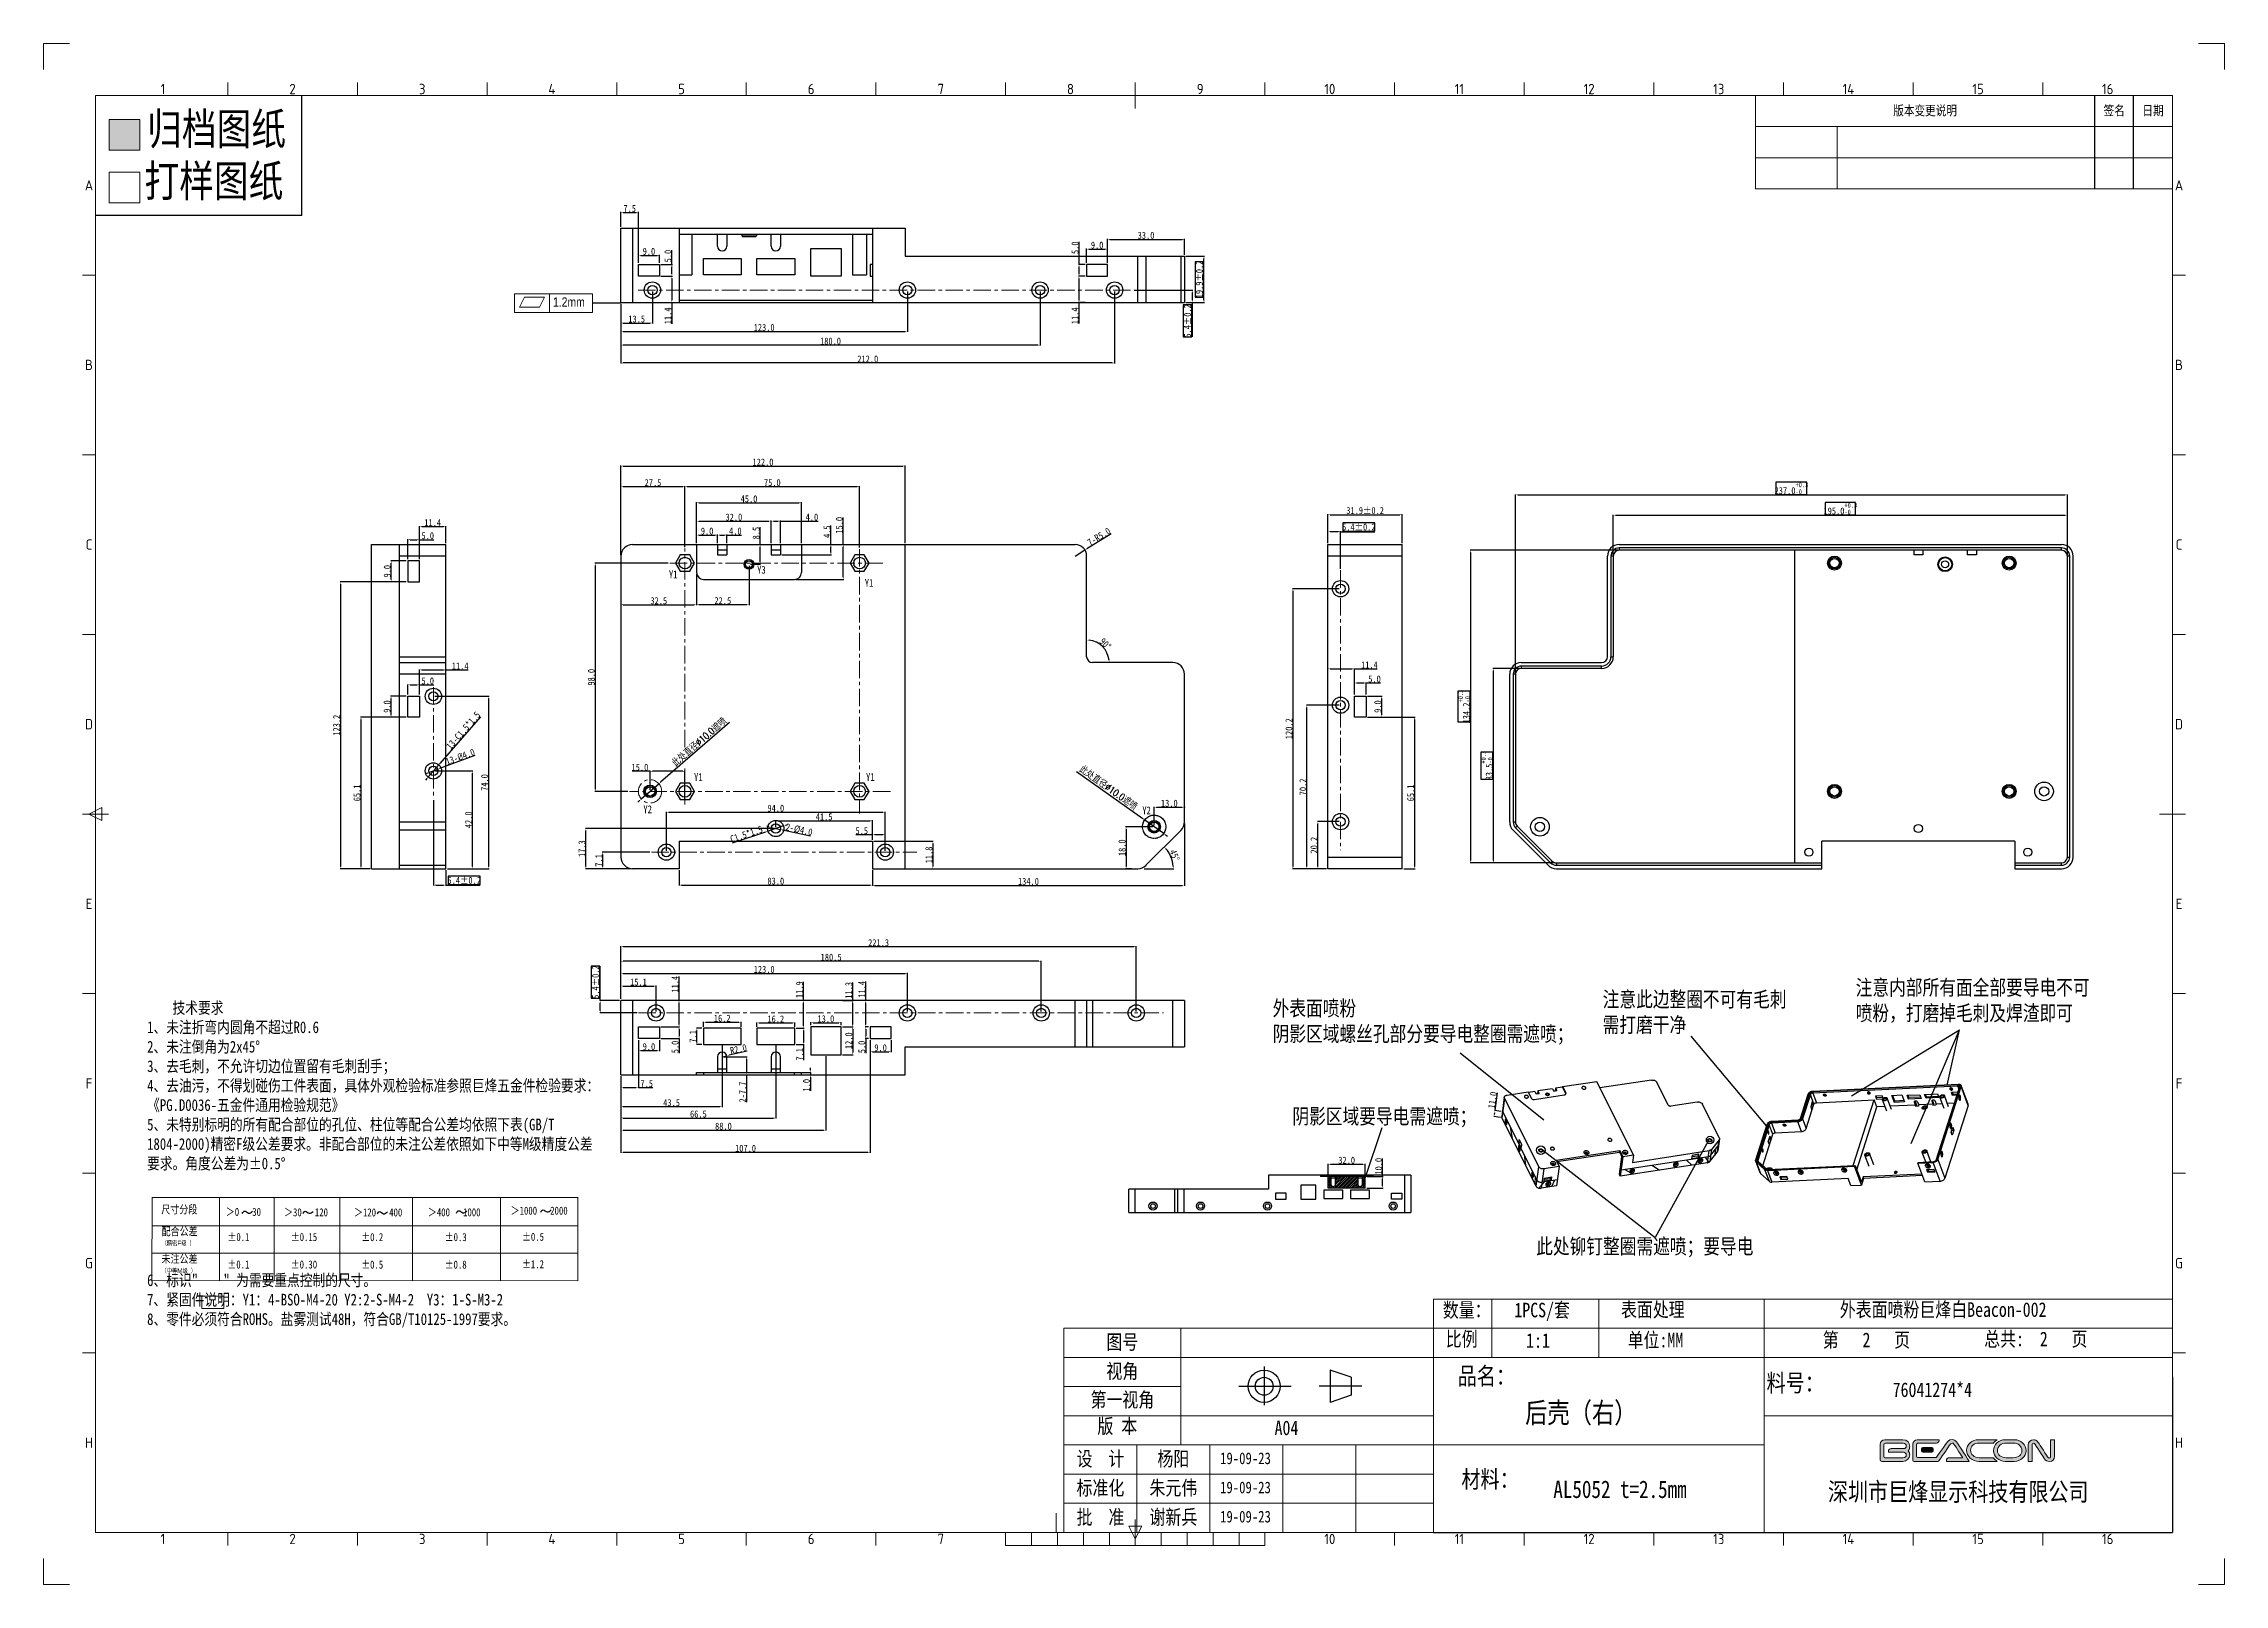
# Model space of a CAD drawing. Header units: inches. Extents: x 15988 to 16924, y -985 to -323.
import ezdxf
from ezdxf.enums import TextEntityAlignment as Align

# ---------------------------------------------------------------- set-up
doc = ezdxf.new("R2010")
doc.units = ezdxf.units.IN
doc.header["$MEASUREMENT"] = 0
doc.linetypes.add('CENTERX2', pattern=[4, 2.5, -0.5, 0.5, -0.5])
doc.linetypes.add('EWIREUP', pattern=[0.4, 0.25, -0.075, 0, -0.075])
doc.layers.add('DIM', color=1, linetype='Continuous', lineweight=5)
doc.layers.add('中心线', color=2, linetype='CENTERX2', lineweight=5)
for name, color, linetype in [('图框', 7, 'Continuous'), ('明细栏', 4, 'Continuous'), ('注释', 5, 'Continuous')]:
    doc.layers.add(name, color=color, linetype=linetype)
doc.styles.add('ISO Proportional', font='isocp.shx')
doc.styles.add('图框', font='complex.shx', dxfattribs={"width": 0.8})
doc.styles.add('字母和汉字', font='arial.ttf', dxfattribs={"width": 0.8})
doc.styles.add('汉字专用', font='', dxfattribs={"width": 0.8})
doc.styles.get('汉字专用').set_extended_font_data('SimSun')
doc.dimstyles.new('1', dxfattribs={"dimtxt": 3, "dimasz": 1, "dimexe": 0.2, "dimexo": 0.625, "dimgap": 0.2, "dimtad": 1, "dimdec": 1, "dimzin": 1, "dimdsep": 46, "dimtxsty": '汉字专用', "dimcen": 2.5, "dimclrd": 256, "dimclre": 256, "dimclrt": 256, "dimadec": 0, "dimazin": 0, "dimtfac": 1, "dimtdec": 1, "dimtmove": 0, "dimatfit": 3, "dimfxl": 0, "dimarcsym": 0})
doc.dimstyles.new('副本1', dxfattribs={"dimtxt": 3, "dimasz": 1, "dimexe": 0.2, "dimexo": 0.625, "dimgap": -0.2, "dimtad": 1, "dimdec": 1, "dimzin": 1, "dimdsep": 46, "dimtxsty": '汉字专用', "dimcen": 2.5, "dimclrd": 256, "dimclre": 256, "dimclrt": 256, "dimadec": 0, "dimazin": 0, "dimtfac": 1, "dimtdec": 1, "dimtmove": 0, "dimatfit": 3, "dimfxl": 0, "dimarcsym": 0})

msp = doc.modelspace()

# ---------------------------------------------------------------- texts
at = {"layer": 'DIM', "style": '字母和汉字', "width": 0.8}
msp.add_text('1.2mm', height=4, dxfattribs=at).set_placement((16206.48, -436.31))
at = {"layer": '图框', "color": 7, "lineweight": 9, "style": 'ISO Proportional'}
for s, height, p in [('1', 4.45, (16038.95, -342.86)), ('2', 4.45, (16094.63, -342.86)), ('3', 4.45, (16150.31, -342.86)), ('4', 4.45, (16205.99, -342.86)), ('5', 4.45, (16261.67, -342.86)), ('6', 4.45, (16317.35, -342.86)), ('7', 4.45, (16373.03, -342.86)), ('8', 4.45, (16428.71, -342.86)), ('9', 4.45, (16484.4, -342.86)), ('10', 4.454, (16540.08, -342.86)), ('11', 4.454, (16595.76, -342.86)), ('12', 4.454, (16651.44, -342.86)), ('13', 4.454, (16707.12, -342.86)), ('14', 4.454, (16762.8, -342.86)), ('15', 4.454, (16818.48, -342.86)), ('16', 4.454, (16874.16, -342.86)), ('A', 4.45, (16007.21, -384.21)), ('A', 4.45, (16904.79, -384.21)), ('B', 4.45, (16007.21, -461.32)), ('B', 4.45, (16904.79, -461.32)), ('C', 4.45, (16007.21, -538.44)), ('C', 4.45, (16904.79, -538.44)), ('D', 4.45, (16007.21, -615.56)), ('D', 4.45, (16904.79, -615.56)), ('E', 4.45, (16007.21, -692.68)), ('E', 4.45, (16904.79, -692.68)), ('F', 4.45, (16007.21, -769.8)), ('F', 4.45, (16904.79, -769.8)), ('G', 4.45, (16007.21, -846.91)), ('G', 4.45, (16904.79, -846.91)), ('H', 4.45, (16007.21, -924.03)), ('H', 4.45, (16904.79, -924.03)), ('1', 4.45, (16038.95, -965.37)), ('2', 4.45, (16094.63, -965.37)), ('3', 4.45, (16150.31, -965.37)), ('4', 4.45, (16205.99, -965.37)), ('5', 4.45, (16261.67, -965.37)), ('6', 4.45, (16317.35, -965.37)), ('7', 4.45, (16373.03, -965.37)), ('10', 4.454, (16540.08, -965.37)), ('11', 4.454, (16595.76, -965.37)), ('12', 4.454, (16651.44, -965.37)), ('13', 4.454, (16707.12, -965.37)), ('14', 4.454, (16762.8, -965.37)), ('15', 4.454, (16818.48, -965.37)), ('16', 4.454, (16874.16, -965.37))]:
    msp.add_text(s, height=height, dxfattribs=at).set_placement(p, align=Align.MIDDLE)
at = {"layer": '注释', "color": 0, "lineweight": -3, "char_height": 13.6627, "width": 188.7469, "attachment_point": 1, "style": '字母和汉字'}
for s, insert in [('{\\fSimSun|b0|i0|c134|p2; 归档图纸}', (16024.76, -353.12)), ('{\\fSimSun|b0|i0|c134|p2;   打样图纸}', (16008.74, -375.48))]:
    msp.add_mtext(s, dxfattribs=dict(at, insert=insert))
at = {"layer": '注释', "style": '汉字专用'}
for s, insert, char_height, width, attachment_point in [('版本变更说明', (16795.75, -352.33), 4.176, 145.6947, 5), ('签名', (16876.94, -352.33), 4.176, 16.7042, 5), ('日期', (16893.65, -352.33), 4.176, 16.7042, 5), ('尺寸分段', (16038.28, -822.2), 3.448, 22.5874, 1), ('{\\fSimSun|b0|i0|c134|p6;\\H1x;＞\\fSimSun|b0|i0|c134|p2;0\\fSimSun|b0|i0|c134|p6;\\C1;   \\fSimSun|b0|i0|c134|p2;\\C256;30}', (16065.95, -823.22), 3.44839, 43.3546, 1), ('{\\fSimSun|b0|i0|c134|p6;＞}30   120', (16090.97, -823.39), 3.4484, 43.3546, 1), ('{\\fSimSun|b0|i0|c134|p6;＞}120   400', (16121.01, -823.44), 3.4484, 43.3546, 1), ('{\\fSimSun|b0|i0|c134|p6;＞}400   1000', (16152.74, -823.38), 3.4484, 43.3546, 1), ('{\\fSimSun|b0|i0|c134|p6;＞}1000   2000', (16188.28, -822.69), 3.4484, 43.3546, 1), ('配合公差\\P{\\H0.5813x;（精密\\fArial|b0|i0|c0|p32;F\\fSimSun|b0|i0|c134|p2;级 ）}', (16038.41, -831.6), 3.4484, 33.5869, 1), ('未注公差\\P{\\H0.5813x;（中等\\fArial|b0|i0|c0|p32;\\H0.9723x;M\\fSimSun|b0|i0|c134|p2;\\H1.028x;级 ）}', (16038.39, -843.41), 3.4484, 33.5869, 1), ('%%p0.1', (16066.75, -834), 3.448, 22.5874, 1), ('%%p0.15', (16093.95, -834), 3.448, 22.5874, 1), ('%%p0.2', (16124.19, -834.04), 3.448, 22.5874, 1), ('%%p0.3', (16160.05, -834.04), 3.448, 22.5874, 1), ('%%p0.5', (16193.24, -833.89), 3.448, 22.5874, 1), ('%%p0.1', (16066.72, -845.81), 3.448, 22.5874, 1), ('%%p0.30', (16093.93, -845.81), 3.448, 22.5874, 1), ('%%p0.5', (16124.17, -845.85), 3.448, 22.5874, 1), ('%%p0.8', (16160.02, -845.85), 3.448, 22.5874, 1), ('%%p1.2', (16193.21, -845.7), 3.448, 22.5874, 1), ('图号', (16450.99, -881.16), 6.264, 50.1127, 5), ('视角', (16450.99, -893.69), 6.264, 50.1127, 5), ('设  计', (16441.59, -931.27), 6.264, 31.3204, 5), ('杨阳', (16472.91, -931.27), 6.264, 31.3204, 5), ('19-09-23', (16503.88, -930.76), 5.011, 25.0563, 5), ('标准化', (16441.59, -943.8), 6.264, 31.3204, 5), ('朱元伟', (16472.91, -943.8), 6.264, 31.3204, 5), ('19-09-23', (16503.88, -943.29), 5.011, 25.0563, 5), ('批  准', (16441.59, -956.33), 6.264, 31.3204, 5), ('谢新兵', (16472.91, -956.33), 6.264, 31.3204, 5), ('19-09-23', (16503.88, -955.81), 5.011, 25.0563, 5)]:
    msp.add_mtext(s, dxfattribs=dict(at, insert=insert, char_height=char_height, width=width, attachment_point=attachment_point))
at = {"layer": '注释', "lineweight": -3, "attachment_point": 1}
for s, insert, char_height, width, style in [('{\\fSimSun|b0|i0|c134|p2;Y1}', (16256.28, -549.57), 3.373, 54.6125, '字母和汉字'), ('{\\fSimSun|b0|i0|c134|p2;\\C1;Y3}', (16294.16, -547.56), 3.373, 54.6125, '字母和汉字'), ('{\\fSimSun|b0|i0|c134|p2;Y1}', (16340.38, -553.21), 3.373, 54.6125, '字母和汉字'), ('{\\fSimSun|b0|i0|c134|p2;Y1}', (16267.06, -636.58), 3.373, 54.6125, '字母和汉字'), ('{\\fSimSun|b0|i0|c134|p2;Y1}', (16340.93, -636.53), 3.373, 54.6125, '字母和汉字'), ('{\\fSimSun|b0|i0|c134|p2;\\C2;Y2}', (16245.29, -650.39), 3.373, 54.6125, '字母和汉字'), ('{\\fSimSun|b0|i0|c134|p2;\\C2;Y2}', (16459.57, -650.88), 3.373, 54.6125, '字母和汉字'), ('{\\fSimSun|b0|i0|c134|p2;注意此边整圈不可有毛刺\\P需打磨干净}', (16657.27, -730.37), 6.5773, 106.4944, '字母和汉字'), ('{\\fSimSun|b0|i0|c134|p2;注意内部所有面全部要导电不可喷粉，打磨掉毛刺及焊渣即可}', (16765.93, -725.32), 6.5773, 106.4944, '字母和汉字'), ('    技术要求\\P1、未注折弯内圆角不超过R0.6\\P2、未注倒角为2x45%%D\\P3、去毛刺，不允许切边位置留有毛刺刮手；\\P4、去油污，不得划碰伤工件表面，具体外观检验标准参照巨烽五金件检验要求：《PG.D0036-五金件通用检验规范》\\P5、未特别标明的所有配合部位的孔位、柱位等配合公差均依照下表(GB/T 1804-2000)精密F级公差要求。非配合部位的未注公差依照如下中等M级精度公差要求。角度公差为%%P0.5%%D\\P\\P\\P\\P\\P\\P6、标识"    " 为需要重点控制的尺寸。\\P7、紧固件说明：Y1：4-BSO-M4-20 Y2:2-S-M4-2  Y3：1-S-M3-2\\P8、零件必须符合ROHS。盐雾测试48H，符合GB/T10125-1997要求。', (16032.18, -734.81), 5.0113, 195.7294, '汉字专用'), ('{\\fSimSun|b0|i0|c134|p2;外表面喷粉\\P阴影区域螺丝孔部分要导电整圈需遮喷；}', (16515.53, -734.22), 6.5773, 154.2326, '字母和汉字'), ('{\\fSimSun|b0|i0|c134|p2;阴影区域要导电需遮喷；}', (16524.03, -780.62), 6.5773, 154.2326, '字母和汉字'), ('{\\fSimSun|b0|i0|c134|p2;此处铆钉整圈需遮喷；要导电}', (16628.72, -836.43), 6.5773, 154.2326, '字母和汉字'), ('数量：   1PCS/套', (16588.6, -863.95), 6.2641, 128.0904, '汉字专用'), ('{\\C256;表面处理}', (16665.14, -863.76), 6.2641, 128.0904, '汉字专用'), ('外表面喷粉巨烽白Beacon-002', (16759.11, -863.76), 6.2641, 128.0904, '汉字专用'), ('比例', (16589.9, -876.38), 6.264, 128.0904, '汉字专用'), ('1:1', (16624.4, -877.04), 6.264, 128.0904, '汉字专用'), ('单位:MM', (16668, -876.84), 6.264, 128.0904, '汉字专用'), ('{\\fSimSun|b0|i0|c134|p54;第   2   页}', (16751.8, -876.77), 6.2641, 128.0904, '汉字专用'), ('{\\fSimSun|b0|i0|c134|p54;总共:  2   页}', (16821.12, -876.37), 6.2641, 128.0904, '汉字专用'), ('品名：', (16595.02, -891.66), 7.517, 64.5745, '汉字专用'), ('{\\fSimSun|b0|i0|c134|p54;料号：}', (16727.66, -894.6), 7.5169, 46.9885, '汉字专用'), ('76041274*4', (16781.8, -898.16), 6.264, 128.0904, '汉字专用'), ('第一视角', (16437.34, -902.46), 6.264, 50.2066, '汉字专用'), ('{\\fSimSun|b0|i0|c134|p2;后壳（右）}', (16623.97, -906.78), 8.7697, 141.9925, '字母和汉字'), ('{\\fSimSun|b0|i0|c134|p2;A04}', (16516.36, -914.54), 6.2641, 64.5745, '图框'), ('材料：', (16596.61, -935.94), 7.517, 35.4082, '汉字专用'), ('{\\fSimSun|b0|i0|c134|p2;AL5052 t=2.5mm}', (16636.08, -940.27), 7.5169, 103.844, '字母和汉字')]:
    msp.add_mtext(s, dxfattribs=dict(at, insert=insert, char_height=char_height, width=width, style=style))
at = {"layer": '注释', "lineweight": 9, "insert": (16440.32, -913.76), "char_height": 6.264, "width": 64.5745, "attachment_point": 1, "style": '汉字专用'}
msp.add_mtext('版 本', dxfattribs=at)

# ---------------------------------------------------------------- blocks, each defined once
blk = doc.blocks.new('A$C168412EF')
at = {"layer": 'DIM'}
h = blk.add_hatch(color=0, dxfattribs=at)
edge = h.paths.add_edge_path(flags=16)
edge.add_spline(control_points=[(826.73, 301.07), (826.73, 301.07), (823.74, 301.07), (823.74, 301.07), (823.63, 301.07), (823.52, 301.17), (823.52, 301.29), (823.52, 301.29), (823.52, 303.18), (823.52, 303.18), (823.52, 303.33), (823.67, 303.48), (823.81, 303.48), (823.81, 303.48), (826.73, 303.48), (826.73, 303.48), (827.05, 303.48), (827.23, 303.26), (827.23, 303.02), (827.23, 302.77), (827.03, 302.58), (826.85, 302.58), (826.85, 302.58), (824.77, 302.58), (824.77, 302.58), (824.51, 302.58), (824.3, 302.38), (824.3, 302.12), (824.3, 302.12), (824.3, 302.12), (824.3, 302.12), (824.3, 302.12), (824.3, 301.98), (824.3, 301.98), (824.3, 301.98), (826.78, 301.98), (826.78, 301.98), (827.04, 301.98), (827.24, 301.78), (827.24, 301.53), (827.24, 301.28), (827.07, 301.07), (826.73, 301.07)], knot_values=[0, 0, 0, 0, 1, 1, 1, 2, 2, 2, 3, 3, 3, 4, 4, 4, 5, 5, 5, 6, 6, 6, 7, 7, 7, 8, 8, 8, 9, 9, 9, 10, 10, 10, 11, 11, 11, 12, 12, 12, 13, 13, 13, 14, 14, 14, 14], degree=3, periodic=0)
edge = h.paths.add_edge_path()
edge.add_spline(control_points=[(827.8, 302.95), (827.8, 303.54), (827.47, 304.05), (826.66, 304.05), (826.66, 304.05), (823.7, 304.05), (823.7, 304.05), (823.27, 304.05), (822.93, 303.69), (822.92, 303.28), (822.92, 303.28), (822.92, 300.99), (822.92, 300.75), (822.92, 300.57), (823.06, 300.48), (823.19, 300.48), (823.28, 300.48), (826.66, 300.48), (826.66, 300.48), (827.28, 300.48), (827.8, 300.96), (827.8, 301.55), (827.8, 301.76), (827.73, 302.02), (827.56, 302.24), (827.8, 302.43), (827.8, 302.78), (827.8, 302.95)], knot_values=[0, 0, 0, 0, 1, 1, 1, 2, 2, 2, 3, 3, 3, 4, 4, 4, 5, 5, 5, 6, 6, 6, 7, 7, 7, 8, 8, 8, 9, 9, 9, 9], degree=3, periodic=0)
h = blk.add_hatch(color=0, dxfattribs=at)
edge = h.paths.add_edge_path()
edge.add_spline(control_points=[(834.79, 304.07), (834.26, 304.07), (833.98, 303.66), (833.95, 303.6), (833.91, 303.55), (832.16, 301.09), (832.16, 301.09), (832.16, 301.09), (829.12, 301.09), (829.12, 301.09), (828.99, 301.09), (828.9, 301.2), (828.9, 301.32), (828.9, 301.32), (828.9, 303.15), (828.9, 303.15), (828.9, 303.34), (829.05, 303.49), (829.23, 303.49), (829.23, 303.49), (832.21, 303.49), (832.21, 303.49), (832.45, 303.49), (832.64, 303.69), (832.65, 303.93), (832.65, 303.93), (832.65, 304.05), (832.65, 304.05), (832.65, 304.05), (829.03, 304.05), (829.03, 304.05), (828.63, 304.05), (828.31, 303.71), (828.3, 303.31), (828.3, 303.31), (828.3, 300.72), (828.3, 300.7), (828.3, 300.57), (828.43, 300.47), (828.56, 300.47), (828.56, 300.47), (832.45, 300.47), (832.45, 300.47), (832.61, 300.49), (832.62, 300.63), (832.93, 301.03), (832.93, 301.03), (834.42, 303.19), (834.46, 303.26), (834.5, 303.31), (834.65, 303.49), (834.82, 303.49), (834.93, 303.49), (835.01, 303.44), (835.09, 303.33), (835.38, 302.92), (836.53, 301.07), (836.53, 301.07), (836.53, 301.07), (834.27, 301.07), (834.27, 301.07), (834.09, 301.07), (833.85, 300.87), (833.85, 300.61), (833.85, 300.61), (833.85, 300.47), (833.85, 300.47), (833.85, 300.47), (837.63, 300.47), (837.63, 300.47), (837.63, 300.47), (835.83, 303.32), (835.5, 303.72), (835.33, 303.93), (835.12, 304.07), (834.79, 304.07)], knot_values=[0, 0, 0, 0, 1, 1, 1, 2, 2, 2, 3, 3, 3, 4, 4, 4, 5, 5, 5, 6, 6, 6, 7, 7, 7, 8, 8, 8, 9, 9, 9, 10, 10, 10, 11, 11, 11, 12, 12, 12, 13, 13, 13, 14, 14, 14, 15, 15, 15, 16, 16, 16, 17, 17, 17, 18, 18, 18, 19, 19, 19, 20, 20, 20, 21, 21, 21, 22, 22, 22, 23, 23, 23, 24, 24, 24, 25, 25, 25, 25], degree=3, periodic=0)
h = blk.add_hatch(color=4, dxfattribs=at)
edge = h.paths.add_edge_path()
edge.add_spline(control_points=[(831.67, 302.19), (831.67, 302.08), (831.58, 301.99), (831.47, 301.99), (831.47, 301.99), (829.96, 301.99), (829.96, 301.99), (829.85, 301.99), (829.76, 302.08), (829.76, 302.19), (829.76, 302.19), (829.76, 302.55), (829.76, 302.55), (829.76, 302.66), (829.85, 302.75), (829.96, 302.75), (829.96, 302.75), (831.47, 302.75), (831.47, 302.75), (831.58, 302.75), (831.67, 302.66), (831.67, 302.55), (831.67, 302.55), (831.67, 302.19), (831.67, 302.19)], knot_values=[0, 0, 0, 0, 1, 1, 1, 2, 2, 2, 3, 3, 3, 4, 4, 4, 5, 5, 5, 6, 6, 6, 7, 7, 7, 8, 8, 8, 8], degree=3, periodic=0)
h = blk.add_hatch(color=0, dxfattribs=at)
edge = h.paths.add_edge_path()
edge.add_spline(control_points=[(841.61, 301.08), (841.61, 301.08), (839.23, 301.08), (839.23, 301.08), (838.46, 301.08), (837.83, 301.58), (837.83, 302.3), (837.83, 303.02), (838.43, 303.49), (839.21, 303.49), (839.21, 303.49), (841.62, 303.49), (841.62, 303.49), (841.78, 303.71), (841.98, 303.89), (842.22, 304.05), (842.22, 304.05), (839.17, 304.05), (839.17, 304.05), (838.08, 304.05), (837.19, 303.32), (837.19, 302.3), (837.19, 301.29), (838.1, 300.48), (839.19, 300.48), (839.19, 300.48), (842.23, 300.48), (842.23, 300.48), (841.99, 300.63), (841.78, 300.86), (841.61, 301.08)], knot_values=[0, 0, 0, 0, 1, 1, 1, 2, 2, 2, 3, 3, 3, 4, 4, 4, 5, 5, 5, 6, 6, 6, 7, 7, 7, 8, 8, 8, 9, 9, 9, 10, 10, 10, 10], degree=3, periodic=0)
edge = h.paths.add_edge_path()
edge.add_spline(control_points=[(851.02, 304.05), (851.02, 304.05), (851.02, 301.25), (851.02, 301.25), (851.02, 301.04), (850.91, 301.01), (850.8, 301.01), (850.75, 301.01), (850.68, 301.04), (850.6, 301.12), (850.53, 301.21), (849.14, 303.39), (849.03, 303.55), (848.75, 303.99), (848.42, 304.05), (848.22, 304.05), (847.72, 304.05), (847.32, 303.67), (847.32, 303.23), (847.32, 303.23), (847.32, 300.45), (847.32, 300.45), (847.32, 300.45), (847.98, 300.45), (847.98, 300.45), (847.98, 300.45), (847.98, 303.3), (847.98, 303.3), (847.98, 303.43), (848.09, 303.49), (848.2, 303.49), (848.24, 303.49), (848.33, 303.48), (848.38, 303.4), (848.41, 303.35), (849.97, 300.93), (849.97, 300.93), (850.15, 300.65), (850.51, 300.46), (850.79, 300.46), (851.37, 300.46), (851.68, 300.81), (851.68, 301.26), (851.68, 301.26), (851.68, 304.05), (851.68, 304.05), (851.68, 304.05), (851.02, 304.05), (851.02, 304.05)], knot_values=[0, 0, 0, 0, 1, 1, 1, 2, 2, 2, 3, 3, 3, 4, 4, 4, 5, 5, 5, 6, 6, 6, 7, 7, 7, 8, 8, 8, 9, 9, 9, 10, 10, 10, 11, 11, 11, 12, 12, 12, 13, 13, 13, 14, 14, 14, 15, 15, 15, 16, 16, 16, 16], degree=3, periodic=0)
edge = h.paths.add_edge_path(flags=16)
edge.add_spline(control_points=[(844.87, 301.08), (844.87, 301.08), (843.69, 301.08), (843.69, 301.08), (842.9, 301.08), (842.26, 301.56), (842.26, 302.25), (842.26, 302.94), (842.9, 303.5), (843.69, 303.5), (843.69, 303.5), (844.87, 303.5), (844.87, 303.5), (845.67, 303.5), (846.31, 302.94), (846.31, 302.25), (846.31, 301.56), (845.67, 301.08), (844.87, 301.08)], knot_values=[0, 0, 0, 0, 1, 1, 1, 2, 2, 2, 3, 3, 3, 4, 4, 4, 5, 5, 5, 6, 6, 6, 6], degree=3, periodic=0)
edge = h.paths.add_edge_path()
edge.add_spline(control_points=[(845.06, 304.05), (845.06, 304.05), (843.55, 304.05), (843.55, 304.05), (842.49, 304.05), (841.62, 303.24), (841.62, 302.25), (841.62, 301.26), (842.49, 300.48), (843.55, 300.48), (843.55, 300.48), (845.06, 300.48), (845.06, 300.48), (846.12, 300.48), (846.98, 301.26), (846.98, 302.25), (846.98, 303.24), (846.12, 304.05), (845.06, 304.05)], knot_values=[0, 0, 0, 0, 1, 1, 1, 2, 2, 2, 3, 3, 3, 4, 4, 4, 5, 5, 5, 6, 6, 6, 6], degree=3, periodic=0)
at = {"layer": '注释', "lineweight": 0}
for points, knots in [([(827.8, 302.95), (827.8, 303.54), (827.47, 304.05), (826.66, 304.05), (826.66, 304.05), (823.7, 304.05), (823.7, 304.05), (823.27, 304.05), (822.93, 303.69), (822.92, 303.28), (822.92, 303.28), (822.92, 300.99), (822.92, 300.75), (822.92, 300.57), (823.06, 300.48), (823.19, 300.48), (823.28, 300.48), (826.66, 300.48), (826.66, 300.48), (827.28, 300.48), (827.8, 300.96), (827.8, 301.55), (827.8, 301.76), (827.73, 302.02), (827.56, 302.24), (827.8, 302.43), (827.8, 302.78), (827.8, 302.95)], [0, 0, 0, 0, 1, 1, 1, 2, 2, 2, 3, 3, 3, 4, 4, 4, 5, 5, 5, 6, 6, 6, 7, 7, 7, 8, 8, 8, 9, 9, 9, 9]), ([(826.73, 301.07), (826.73, 301.07), (823.74, 301.07), (823.74, 301.07), (823.63, 301.07), (823.52, 301.17), (823.52, 301.29), (823.52, 301.29), (823.52, 303.18), (823.52, 303.18), (823.52, 303.33), (823.67, 303.48), (823.81, 303.48), (823.81, 303.48), (826.73, 303.48), (826.73, 303.48), (827.05, 303.48), (827.23, 303.26), (827.23, 303.02), (827.23, 302.77), (827.03, 302.58), (826.85, 302.58), (826.85, 302.58), (824.77, 302.58), (824.77, 302.58), (824.51, 302.58), (824.3, 302.38), (824.3, 302.12), (824.3, 302.12), (824.3, 302.12), (824.3, 302.12), (824.3, 302.12), (824.3, 301.98), (824.3, 301.98), (824.3, 301.98), (826.78, 301.98), (826.78, 301.98), (827.04, 301.98), (827.24, 301.78), (827.24, 301.53), (827.24, 301.28), (827.07, 301.07), (826.73, 301.07)], [0, 0, 0, 0, 1, 1, 1, 2, 2, 2, 3, 3, 3, 4, 4, 4, 5, 5, 5, 6, 6, 6, 7, 7, 7, 8, 8, 8, 9, 9, 9, 10, 10, 10, 11, 11, 11, 12, 12, 12, 13, 13, 13, 14, 14, 14, 14]), ([(834.79, 304.07), (834.26, 304.07), (833.98, 303.66), (833.95, 303.6), (833.91, 303.55), (832.16, 301.09), (832.16, 301.09), (832.16, 301.09), (829.12, 301.09), (829.12, 301.09), (828.99, 301.09), (828.9, 301.2), (828.9, 301.32), (828.9, 301.32), (828.9, 303.15), (828.9, 303.15), (828.9, 303.34), (829.05, 303.49), (829.23, 303.49), (829.23, 303.49), (832.21, 303.49), (832.21, 303.49), (832.45, 303.49), (832.64, 303.69), (832.65, 303.93), (832.65, 303.93), (832.65, 304.05), (832.65, 304.05), (832.65, 304.05), (829.03, 304.05), (829.03, 304.05), (828.63, 304.05), (828.31, 303.71), (828.3, 303.31), (828.3, 303.31), (828.3, 300.72), (828.3, 300.7), (828.3, 300.57), (828.43, 300.47), (828.56, 300.47), (828.56, 300.47), (832.45, 300.47), (832.45, 300.47), (832.61, 300.49), (832.62, 300.63), (832.93, 301.03), (832.93, 301.03), (834.42, 303.19), (834.46, 303.26), (834.5, 303.31), (834.65, 303.49), (834.82, 303.49), (834.93, 303.49), (835.01, 303.44), (835.09, 303.33), (835.38, 302.92), (836.53, 301.07), (836.53, 301.07), (836.53, 301.07), (834.27, 301.07), (834.27, 301.07), (834.09, 301.07), (833.85, 300.87), (833.85, 300.61), (833.85, 300.61), (833.85, 300.47), (833.85, 300.47), (833.85, 300.47), (837.63, 300.47), (837.63, 300.47), (837.63, 300.47), (835.83, 303.32), (835.5, 303.72), (835.33, 303.93), (835.12, 304.07), (834.79, 304.07)], [0, 0, 0, 0, 1, 1, 1, 2, 2, 2, 3, 3, 3, 4, 4, 4, 5, 5, 5, 6, 6, 6, 7, 7, 7, 8, 8, 8, 9, 9, 9, 10, 10, 10, 11, 11, 11, 12, 12, 12, 13, 13, 13, 14, 14, 14, 15, 15, 15, 16, 16, 16, 17, 17, 17, 18, 18, 18, 19, 19, 19, 20, 20, 20, 21, 21, 21, 22, 22, 22, 23, 23, 23, 24, 24, 24, 25, 25, 25, 25]), ([(841.61, 301.08), (841.61, 301.08), (839.23, 301.08), (839.23, 301.08), (838.46, 301.08), (837.83, 301.58), (837.83, 302.3), (837.83, 303.02), (838.43, 303.49), (839.21, 303.49), (839.21, 303.49), (841.62, 303.49), (841.62, 303.49), (841.78, 303.71), (841.98, 303.89), (842.22, 304.05), (842.22, 304.05), (839.17, 304.05), (839.17, 304.05), (838.08, 304.05), (837.19, 303.32), (837.19, 302.3), (837.19, 301.29), (838.1, 300.48), (839.19, 300.48), (839.19, 300.48), (842.23, 300.48), (842.23, 300.48), (841.99, 300.63), (841.78, 300.86), (841.61, 301.08)], [0, 0, 0, 0, 1, 1, 1, 2, 2, 2, 3, 3, 3, 4, 4, 4, 5, 5, 5, 6, 6, 6, 7, 7, 7, 8, 8, 8, 9, 9, 9, 10, 10, 10, 10]), ([(845.06, 304.05), (845.06, 304.05), (843.55, 304.05), (843.55, 304.05), (842.49, 304.05), (841.62, 303.24), (841.62, 302.25), (841.62, 301.26), (842.49, 300.48), (843.55, 300.48), (843.55, 300.48), (845.06, 300.48), (845.06, 300.48), (846.12, 300.48), (846.98, 301.26), (846.98, 302.25), (846.98, 303.24), (846.12, 304.05), (845.06, 304.05)], [0, 0, 0, 0, 1, 1, 1, 2, 2, 2, 3, 3, 3, 4, 4, 4, 5, 5, 5, 6, 6, 6, 6]), ([(844.87, 301.08), (844.87, 301.08), (843.69, 301.08), (843.69, 301.08), (842.9, 301.08), (842.26, 301.56), (842.26, 302.25), (842.26, 302.94), (842.9, 303.5), (843.69, 303.5), (843.69, 303.5), (844.87, 303.5), (844.87, 303.5), (845.67, 303.5), (846.31, 302.94), (846.31, 302.25), (846.31, 301.56), (845.67, 301.08), (844.87, 301.08)], [0, 0, 0, 0, 1, 1, 1, 2, 2, 2, 3, 3, 3, 4, 4, 4, 5, 5, 5, 6, 6, 6, 6])]:
    blk.add_open_spline(points, degree=3, knots=knots, dxfattribs=at)
at = {"layer": '注释', "color": 4, "lineweight": 0}
blk.add_open_spline([(831.67, 302.19), (831.67, 302.08), (831.58, 301.99), (831.47, 301.99), (831.47, 301.99), (829.96, 301.99), (829.96, 301.99), (829.85, 301.99), (829.76, 302.08), (829.76, 302.19), (829.76, 302.19), (829.76, 302.55), (829.76, 302.55), (829.76, 302.66), (829.85, 302.75), (829.96, 302.75), (829.96, 302.75), (831.47, 302.75), (831.47, 302.75), (831.58, 302.75), (831.67, 302.66), (831.67, 302.55), (831.67, 302.55), (831.67, 302.19), (831.67, 302.19)], degree=3, knots=[0, 0, 0, 0, 1, 1, 1, 2, 2, 2, 3, 3, 3, 4, 4, 4, 5, 5, 5, 6, 6, 6, 7, 7, 7, 8, 8, 8, 8], dxfattribs=at)
at = {"layer": '注释', "color": 0, "lineweight": 0}
blk.add_open_spline([(851.02, 304.05), (851.02, 304.05), (851.02, 301.25), (851.02, 301.25), (851.02, 301.04), (850.91, 301.01), (850.8, 301.01), (850.75, 301.01), (850.68, 301.04), (850.6, 301.12), (850.53, 301.21), (849.14, 303.39), (849.03, 303.55), (848.75, 303.99), (848.42, 304.05), (848.22, 304.05), (847.72, 304.05), (847.32, 303.67), (847.32, 303.23), (847.32, 303.23), (847.32, 300.45), (847.32, 300.45), (847.32, 300.45), (847.98, 300.45), (847.98, 300.45), (847.98, 300.45), (847.98, 303.3), (847.98, 303.3), (847.98, 303.43), (848.09, 303.49), (848.2, 303.49), (848.24, 303.49), (848.33, 303.48), (848.38, 303.4), (848.41, 303.35), (849.97, 300.93), (849.97, 300.93), (850.15, 300.65), (850.51, 300.46), (850.79, 300.46), (851.37, 300.46), (851.68, 300.81), (851.68, 301.26), (851.68, 301.26), (851.68, 304.05), (851.68, 304.05), (851.68, 304.05), (851.02, 304.05), (851.02, 304.05)], degree=3, knots=[0, 0, 0, 0, 1, 1, 1, 2, 2, 2, 3, 3, 3, 4, 4, 4, 5, 5, 5, 6, 6, 6, 7, 7, 7, 8, 8, 8, 9, 9, 9, 10, 10, 10, 11, 11, 11, 12, 12, 12, 13, 13, 13, 14, 14, 14, 15, 15, 15, 16, 16, 16, 16], dxfattribs=at)
blk = doc.blocks.new('A$C7B1938C3')
at = {"xscale": 1.299999999999955, "yscale": 1.299999999999955, "zscale": 1.299999999999955}
blk.add_blockref('A$C168412EF', (-235.58, -90.89), dxfattribs=at)
at = {"insert": (823.06, 301.75), "char_height": 3.9352, "width": 72.8194, "attachment_point": 1, "style": '图框'}
blk.add_mtext('{\\fSimSun|b0|i0|c134|p2;       \\P深圳市巨烽显示科技有限公司}', dxfattribs=at)
blk = doc.blocks.new('*D3')
at = {"layer": 'Defpoints', "color": 0}
for p in [(16460.6, -656.7), (16468.74, -662.5)]:
    blk.add_point(p, dxfattribs=at)
at = {"layer": 'DIM', "lineweight": -2}
for p, q in [((16431.37, -635.85), (16459.78, -656.12)), ((16468.74, -662.5), (16460.6, -656.7)), ((16469.55, -663.09), (16470.36, -663.67))]:
    blk.add_line(p, q, dxfattribs=at)
at = {"layer": 'DIM'}
for points in [[(16459.88, -655.98), (16459.68, -656.25), (16460.6, -656.7)], [(16469.65, -662.95), (16469.45, -663.22), (16468.74, -662.5)]]:
    blk.add_solid(points, dxfattribs=at)
at = {"layer": 'DIM', "insert": (16445.01, -642.91), "char_height": 3, "attachment_point": 5, "rotation": 324.49464, "style": '汉字专用'}
blk.add_mtext('此处直径{\\Fcomplex|c134;∅10.0}遮喷', dxfattribs=at)
blk = doc.blocks.new('*D4')
at = {"layer": 'Defpoints', "color": 0}
for p in [(16477.67, -414.67), (16486.06, -414.67), (16477.67, -434.57)]:
    blk.add_point(p, dxfattribs=at)
at = {"layer": 'DIM', "lineweight": -2}
for p, q in [((16478.29, -414.67), (16486.26, -414.67)), ((16485.86, -417), (16482.23, -417)), ((16482.23, -417), (16482.23, -432.24)), ((16485.86, -432.24), (16485.86, -417)), ((16486.06, -433.57), (16486.06, -415.67)), ((16478.29, -434.57), (16486.26, -434.57)), ((16482.23, -432.24), (16485.86, -432.24))]:
    blk.add_line(p, q, dxfattribs=at)
at = {"layer": 'DIM'}
for points in [[(16486.23, -415.67), (16485.89, -415.67), (16486.06, -414.67)], [(16485.89, -433.57), (16486.23, -433.57), (16486.06, -434.57)]]:
    blk.add_solid(points, dxfattribs=at)
at = {"layer": 'DIM', "insert": (16484.04, -424.62), "char_height": 3, "attachment_point": 5, "rotation": 90, "style": '汉字专用'}
blk.add_mtext('19.9%%P0.2', dxfattribs=at)
blk = doc.blocks.new('*D5')
at = {"layer": 'Defpoints', "color": 0}
for p in [(16338.17, -513.55), (16263.17, -540.17), (16338.17, -540.36)]:
    blk.add_point(p, dxfattribs=at)
at = {"layer": 'DIM', "lineweight": -2}
for p, q in [((16263.17, -539.54), (16263.17, -513.35)), ((16264.17, -513.55), (16337.17, -513.55)), ((16338.17, -539.74), (16338.17, -513.35))]:
    blk.add_line(p, q, dxfattribs=at)
at = {"layer": 'DIM'}
for points in [[(16264.17, -513.39), (16264.17, -513.72), (16263.17, -513.55)], [(16337.17, -513.39), (16337.17, -513.72), (16338.17, -513.55)]]:
    blk.add_solid(points, dxfattribs=at)
at = {"layer": 'DIM', "insert": (16300.67, -511.85), "char_height": 3, "attachment_point": 5, "style": '汉字专用'}
blk.add_mtext('75.0', dxfattribs=at)
blk = doc.blocks.new('*D6')
at = {"layer": 'Defpoints', "color": 0}
for p in [(16263.17, -513.55), (16263.17, -540.17), (16235.67, -543.4)]:
    blk.add_point(p, dxfattribs=at)
at = {"layer": 'DIM', "lineweight": -2}
for p, q in [((16235.67, -542.78), (16235.67, -513.35)), ((16236.67, -513.55), (16262.17, -513.55)), ((16263.17, -539.54), (16263.17, -513.35))]:
    blk.add_line(p, q, dxfattribs=at)
at = {"layer": 'DIM'}
for points in [[(16236.67, -513.39), (16236.67, -513.72), (16235.67, -513.55)], [(16262.17, -513.39), (16262.17, -513.72), (16263.17, -513.55)]]:
    blk.add_solid(points, dxfattribs=at)
at = {"layer": 'DIM', "insert": (16249.42, -511.85), "char_height": 3, "attachment_point": 5, "style": '汉字专用'}
blk.add_mtext('27.5', dxfattribs=at)
blk = doc.blocks.new('*D7')
at = {"layer": 'Defpoints', "color": 0}
for p in [(16313.17, -520.51), (16268.17, -538.4), (16313.17, -538.4)]:
    blk.add_point(p, dxfattribs=at)
at = {"layer": 'DIM', "lineweight": -2}
for p, q in [((16268.17, -537.78), (16268.17, -520.31)), ((16269.17, -520.51), (16312.17, -520.51)), ((16313.17, -537.78), (16313.17, -520.31))]:
    blk.add_line(p, q, dxfattribs=at)
at = {"layer": 'DIM'}
for points in [[(16269.17, -520.35), (16269.17, -520.68), (16268.17, -520.51)], [(16312.17, -520.35), (16312.17, -520.68), (16313.17, -520.51)]]:
    blk.add_solid(points, dxfattribs=at)
at = {"layer": 'DIM', "insert": (16290.67, -518.81), "char_height": 3, "attachment_point": 5, "style": '汉字专用'}
blk.add_mtext('45.0', dxfattribs=at)
blk = doc.blocks.new('*D8')
at = {"layer": 'Defpoints', "color": 0}
for p in [(16268.17, -538.4), (16277.17, -534.36), (16277.17, -538.4)]:
    blk.add_point(p, dxfattribs=at)
at = {"layer": 'DIM', "lineweight": -2}
for p, q in [((16268.17, -537.78), (16268.17, -534.16)), ((16269.17, -534.36), (16276.17, -534.36)), ((16277.17, -537.78), (16277.17, -534.16))]:
    blk.add_line(p, q, dxfattribs=at)
at = {"layer": 'DIM'}
for points in [[(16269.17, -534.19), (16269.17, -534.53), (16268.17, -534.36)], [(16276.17, -534.19), (16276.17, -534.53), (16277.17, -534.36)]]:
    blk.add_solid(points, dxfattribs=at)
at = {"layer": 'DIM', "insert": (16272.67, -532.66), "char_height": 3, "attachment_point": 5, "style": '汉字专用'}
blk.add_mtext('9.0', dxfattribs=at)
blk = doc.blocks.new('*D9')
at = {"layer": 'Defpoints', "color": 0}
for p in [(16277.17, -538.4), (16281.17, -534.36), (16281.17, -538.4)]:
    blk.add_point(p, dxfattribs=at)
at = {"layer": 'DIM', "lineweight": -2}
for p, q in [((16277.17, -537.78), (16277.17, -534.16)), ((16278.17, -534.36), (16280.17, -534.36)), ((16281.17, -537.78), (16281.17, -534.16)), ((16281.17, -534.36), (16287.42, -534.36))]:
    blk.add_line(p, q, dxfattribs=at)
at = {"layer": 'DIM'}
for points in [[(16278.17, -534.19), (16278.17, -534.53), (16277.17, -534.36)], [(16280.17, -534.19), (16280.17, -534.53), (16281.17, -534.36)]]:
    blk.add_solid(points, dxfattribs=at)
at = {"layer": 'DIM', "insert": (16284.79, -532.66), "char_height": 3, "attachment_point": 5, "style": '汉字专用'}
blk.add_mtext('4.0', dxfattribs=at)
blk = doc.blocks.new('*D10')
at = {"layer": 'Defpoints', "color": 0}
for p in [(16300.17, -528.39), (16268.17, -538.4), (16300.17, -538.4)]:
    blk.add_point(p, dxfattribs=at)
at = {"layer": 'DIM', "lineweight": -2}
for p, q in [((16268.17, -537.78), (16268.17, -528.19)), ((16269.17, -528.39), (16299.17, -528.39)), ((16300.17, -537.78), (16300.17, -528.19))]:
    blk.add_line(p, q, dxfattribs=at)
at = {"layer": 'DIM'}
for points in [[(16269.17, -528.22), (16269.17, -528.55), (16268.17, -528.39)], [(16299.17, -528.22), (16299.17, -528.55), (16300.17, -528.39)]]:
    blk.add_solid(points, dxfattribs=at)
at = {"layer": 'DIM', "insert": (16284.17, -526.69), "char_height": 3, "attachment_point": 5, "style": '汉字专用'}
blk.add_mtext('32.0', dxfattribs=at)
blk = doc.blocks.new('*D11')
at = {"layer": 'Defpoints', "color": 0}
for p in [(16304.17, -528.38), (16300.17, -538.4), (16304.17, -538.4)]:
    blk.add_point(p, dxfattribs=at)
at = {"layer": 'DIM', "lineweight": -2}
for p, q in [((16300.17, -537.78), (16300.17, -528.18)), ((16301.17, -528.38), (16303.17, -528.38)), ((16304.17, -537.78), (16304.17, -528.18)), ((16304.17, -528.38), (16320.3, -528.38))]:
    blk.add_line(p, q, dxfattribs=at)
at = {"layer": 'DIM'}
for points in [[(16301.17, -528.21), (16301.17, -528.55), (16300.17, -528.38)], [(16303.17, -528.21), (16303.17, -528.55), (16304.17, -528.38)]]:
    blk.add_solid(points, dxfattribs=at)
at = {"layer": 'DIM', "insert": (16317.68, -526.68), "char_height": 3, "attachment_point": 5, "style": '汉字专用'}
blk.add_mtext('4.0', dxfattribs=at)
blk = doc.blocks.new('*D12')
at = {"layer": 'Defpoints', "color": 0}
for p in [(16304.17, -542.9), (16316.97, -538.4), (16325.84, -538.4)]:
    blk.add_point(p, dxfattribs=at)
at = {"layer": 'DIM', "lineweight": -2}
for p, q in [((16325.84, -538.4), (16325.84, -530.31)), ((16304.79, -542.9), (16326.04, -542.9)), ((16317.6, -538.4), (16326.04, -538.4)), ((16325.84, -541.9), (16325.84, -539.4))]:
    blk.add_line(p, q, dxfattribs=at)
at = {"layer": 'DIM'}
for points in [[(16325.67, -539.4), (16326.01, -539.4), (16325.84, -538.4)], [(16325.67, -541.9), (16326.01, -541.9), (16325.84, -542.9)]]:
    blk.add_solid(points, dxfattribs=at)
at = {"layer": 'DIM', "insert": (16324.14, -532.92), "char_height": 3, "attachment_point": 5, "rotation": 90, "style": '汉字专用'}
blk.add_mtext('4.5', dxfattribs=at)
blk = doc.blocks.new('*D13')
at = {"layer": 'Defpoints', "color": 0}
for p in [(16313.17, -538.4), (16331.13, -538.4), (16310.17, -553.4)]:
    blk.add_point(p, dxfattribs=at)
at = {"layer": 'DIM', "lineweight": -2}
for p, q in [((16331.13, -538.4), (16331.13, -526.81)), ((16313.79, -538.4), (16331.33, -538.4)), ((16331.13, -552.4), (16331.13, -539.4)), ((16310.79, -553.4), (16331.33, -553.4))]:
    blk.add_line(p, q, dxfattribs=at)
at = {"layer": 'DIM'}
for points in [[(16330.96, -539.4), (16331.29, -539.4), (16331.13, -538.4)], [(16330.96, -552.4), (16331.29, -552.4), (16331.13, -553.4)]]:
    blk.add_solid(points, dxfattribs=at)
at = {"layer": 'DIM', "insert": (16329.43, -530.16), "char_height": 3, "attachment_point": 5, "rotation": 90, "style": '汉字专用'}
blk.add_mtext('15.0', dxfattribs=at)
blk = doc.blocks.new('*D14')
at = {"layer": 'Defpoints', "color": 0}
for p in [(16268.17, -550.4), (16235.67, -564.26), (16268.17, -564.26)]:
    blk.add_point(p, dxfattribs=at)
at = {"layer": 'DIM', "lineweight": -2}
for p, q in [((16268.17, -551.03), (16268.17, -564.46)), ((16235.67, -563.63), (16235.67, -564.06)), ((16236.67, -564.26), (16267.17, -564.26))]:
    blk.add_line(p, q, dxfattribs=at)
at = {"layer": 'DIM'}
for points in [[(16236.67, -564.09), (16236.67, -564.42), (16235.67, -564.26)], [(16267.17, -564.09), (16267.17, -564.42), (16268.17, -564.26)]]:
    blk.add_solid(points, dxfattribs=at)
at = {"layer": 'DIM', "insert": (16251.92, -562.56), "char_height": 3, "attachment_point": 5, "style": '汉字专用'}
blk.add_mtext('32.5', dxfattribs=at)
blk = doc.blocks.new('*D15')
at = {"layer": 'Defpoints', "color": 0}
for p in [(16357.67, -504.75), (16357.67, -538.4), (16235.67, -543.4)]:
    blk.add_point(p, dxfattribs=at)
at = {"layer": 'DIM', "lineweight": -2}
for p, q in [((16235.67, -542.78), (16235.67, -504.55)), ((16236.67, -504.75), (16356.67, -504.75)), ((16357.67, -537.78), (16357.67, -504.55))]:
    blk.add_line(p, q, dxfattribs=at)
at = {"layer": 'DIM'}
for points in [[(16236.67, -504.58), (16236.67, -504.92), (16235.67, -504.75)], [(16356.67, -504.58), (16356.67, -504.92), (16357.67, -504.75)]]:
    blk.add_solid(points, dxfattribs=at)
at = {"layer": 'DIM', "insert": (16296.67, -503.05), "char_height": 3, "attachment_point": 5, "style": '汉字专用'}
blk.add_mtext('122.0', dxfattribs=at)
blk = doc.blocks.new('*D16')
at = {"layer": 'Defpoints', "color": 0}
for p in [(16256.6, -546.4), (16224.62, -644.4), (16239.31, -644.4)]:
    blk.add_point(p, dxfattribs=at)
at = {"layer": 'DIM', "lineweight": -2}
for p, q in [((16255.98, -546.4), (16224.42, -546.4)), ((16224.62, -547.4), (16224.62, -643.4)), ((16238.69, -644.4), (16224.42, -644.4))]:
    blk.add_line(p, q, dxfattribs=at)
at = {"layer": 'DIM'}
for points in [[(16224.45, -547.4), (16224.79, -547.4), (16224.62, -546.4)], [(16224.45, -643.4), (16224.79, -643.4), (16224.62, -644.4)]]:
    blk.add_solid(points, dxfattribs=at)
at = {"layer": 'DIM', "insert": (16222.92, -595.4), "char_height": 3, "attachment_point": 5, "rotation": 90, "style": '汉字专用'}
blk.add_mtext('98.0', dxfattribs=at)
blk = doc.blocks.new('*D17')
at = {"layer": 'Defpoints', "color": 0}
for p in [(16227.85, -670.5), (16248.72, -670.5), (16240.67, -677.6)]:
    blk.add_point(p, dxfattribs=at)
at = {"layer": 'DIM', "lineweight": -2}
for p, q in [((16248.09, -670.5), (16227.65, -670.5)), ((16227.85, -676.6), (16227.85, -671.5)), ((16240.04, -677.6), (16227.65, -677.6))]:
    blk.add_line(p, q, dxfattribs=at)
at = {"layer": 'DIM'}
for points in [[(16227.68, -671.5), (16228.02, -671.5), (16227.85, -670.5)], [(16227.68, -676.6), (16228.02, -676.6), (16227.85, -677.6)]]:
    blk.add_solid(points, dxfattribs=at)
at = {"layer": 'DIM', "insert": (16226.15, -674.05), "char_height": 3, "attachment_point": 5, "rotation": 90, "style": '汉字专用'}
blk.add_mtext('7.1', dxfattribs=at)
blk = doc.blocks.new('*D18')
at = {"layer": 'Defpoints', "color": 0}
for p in [(16220.63, -660.35), (16302.17, -660.35), (16240.67, -677.6)]:
    blk.add_point(p, dxfattribs=at)
at = {"layer": 'DIM', "lineweight": -2}
for p, q in [((16301.54, -660.35), (16220.43, -660.35)), ((16220.63, -676.6), (16220.63, -661.35)), ((16240.04, -677.6), (16220.43, -677.6))]:
    blk.add_line(p, q, dxfattribs=at)
at = {"layer": 'DIM'}
for points in [[(16220.46, -661.35), (16220.8, -661.35), (16220.63, -660.35)], [(16220.46, -676.6), (16220.8, -676.6), (16220.63, -677.6)]]:
    blk.add_solid(points, dxfattribs=at)
at = {"layer": 'DIM', "insert": (16218.93, -668.98), "char_height": 3, "attachment_point": 5, "rotation": 90, "style": '汉字专用'}
blk.add_mtext('17.3', dxfattribs=at)
blk = doc.blocks.new('*D19')
at = {"layer": 'Defpoints', "color": 0}
for p in [(16260.67, -677.6), (16343.67, -677.6), (16343.67, -684.63)]:
    blk.add_point(p, dxfattribs=at)
at = {"layer": 'DIM', "lineweight": -2}
for p, q in [((16260.67, -678.23), (16260.67, -684.83)), ((16343.67, -678.23), (16343.67, -684.83)), ((16261.67, -684.63), (16342.67, -684.63))]:
    blk.add_line(p, q, dxfattribs=at)
at = {"layer": 'DIM'}
for points in [[(16261.67, -684.47), (16261.67, -684.8), (16260.67, -684.63)], [(16342.67, -684.47), (16342.67, -684.8), (16343.67, -684.63)]]:
    blk.add_solid(points, dxfattribs=at)
at = {"layer": 'DIM', "insert": (16302.17, -682.93), "char_height": 3, "attachment_point": 5, "style": '汉字专用'}
blk.add_mtext('83.0', dxfattribs=at)
blk = doc.blocks.new('*D20')
at = {"layer": 'Defpoints', "color": 0}
for p in [(16349.17, -653.33), (16255.17, -670.5), (16349.17, -670.5)]:
    blk.add_point(p, dxfattribs=at)
at = {"layer": 'DIM', "lineweight": -2}
for p, q in [((16255.17, -669.88), (16255.17, -653.13)), ((16256.17, -653.33), (16348.17, -653.33)), ((16349.17, -669.88), (16349.17, -653.13))]:
    blk.add_line(p, q, dxfattribs=at)
at = {"layer": 'DIM'}
for points in [[(16256.17, -653.16), (16256.17, -653.5), (16255.17, -653.33)], [(16348.17, -653.16), (16348.17, -653.5), (16349.17, -653.33)]]:
    blk.add_solid(points, dxfattribs=at)
at = {"layer": 'DIM', "insert": (16302.17, -651.63), "char_height": 3, "attachment_point": 5, "style": '汉字专用'}
blk.add_mtext('94.0', dxfattribs=at)
blk = doc.blocks.new('*D21')
at = {"layer": 'Defpoints', "color": 0}
for p in [(16477.67, -657.55), (16343.67, -677.6), (16477.67, -684.77)]:
    blk.add_point(p, dxfattribs=at)
at = {"layer": 'DIM', "lineweight": -2}
for p, q in [((16477.67, -658.18), (16477.67, -684.97)), ((16343.67, -678.23), (16343.67, -684.97)), ((16344.67, -684.77), (16476.67, -684.77))]:
    blk.add_line(p, q, dxfattribs=at)
at = {"layer": 'DIM'}
for points in [[(16344.67, -684.61), (16344.67, -684.94), (16343.67, -684.77)], [(16476.67, -684.61), (16476.67, -684.94), (16477.67, -684.77)]]:
    blk.add_solid(points, dxfattribs=at)
at = {"layer": 'DIM', "insert": (16410.67, -683.07), "char_height": 3, "attachment_point": 5, "style": '汉字专用'}
blk.add_mtext('134.0', dxfattribs=at)
blk = doc.blocks.new('*D22')
at = {"layer": 'Defpoints', "color": 0}
for p in [(16349.17, -663), (16343.67, -665.8), (16349.17, -670.5)]:
    blk.add_point(p, dxfattribs=at)
at = {"layer": 'DIM', "lineweight": -2}
for p, q in [((16343.67, -663), (16336.53, -663)), ((16343.67, -665.18), (16343.67, -662.8)), ((16348.17, -663), (16344.67, -663)), ((16349.17, -669.88), (16349.17, -662.8))]:
    blk.add_line(p, q, dxfattribs=at)
at = {"layer": 'DIM'}
for points in [[(16344.67, -662.84), (16344.67, -663.17), (16343.67, -663)], [(16348.17, -662.84), (16348.17, -663.17), (16349.17, -663)]]:
    blk.add_solid(points, dxfattribs=at)
at = {"layer": 'DIM', "insert": (16339.1, -661.3), "char_height": 3, "attachment_point": 5, "style": '汉字专用'}
blk.add_mtext('5.5', dxfattribs=at)
blk = doc.blocks.new('*D23')
at = {"layer": 'Defpoints', "color": 0}
for p in [(16343.67, -665.8), (16343.67, -677.6), (16369.61, -677.6)]:
    blk.add_point(p, dxfattribs=at)
at = {"layer": 'DIM', "lineweight": -2}
for p, q in [((16344.29, -665.8), (16369.81, -665.8)), ((16369.61, -666.8), (16369.61, -676.6)), ((16344.29, -677.6), (16369.81, -677.6))]:
    blk.add_line(p, q, dxfattribs=at)
at = {"layer": 'DIM'}
for points in [[(16369.44, -666.8), (16369.78, -666.8), (16369.61, -665.8)], [(16369.44, -676.6), (16369.78, -676.6), (16369.61, -677.6)]]:
    blk.add_solid(points, dxfattribs=at)
at = {"layer": 'DIM', "insert": (16367.91, -671.7), "char_height": 3, "attachment_point": 5, "rotation": 90, "style": '汉字专用'}
blk.add_mtext('11.8', dxfattribs=at)
blk = doc.blocks.new('*D24')
at = {"layer": 'Defpoints', "color": 0}
for p in [(16249.17, -429.17), (16235.67, -434.57), (16249.17, -443.33)]:
    blk.add_point(p, dxfattribs=at)
at = {"layer": 'DIM', "lineweight": -2}
for p, q in [((16249.17, -429.8), (16249.17, -443.53)), ((16235.67, -435.2), (16235.67, -443.53)), ((16236.67, -443.33), (16248.17, -443.33))]:
    blk.add_line(p, q, dxfattribs=at)
at = {"layer": 'DIM'}
for points in [[(16236.67, -443.17), (16236.67, -443.5), (16235.67, -443.33)], [(16248.17, -443.17), (16248.17, -443.5), (16249.17, -443.33)]]:
    blk.add_solid(points, dxfattribs=at)
at = {"layer": 'DIM', "insert": (16242.42, -441.63), "char_height": 3, "attachment_point": 5, "style": '汉字专用'}
blk.add_mtext('13.5', dxfattribs=at)
blk = doc.blocks.new('*D25')
at = {"layer": 'Defpoints', "color": 0}
for p in [(16358.67, -429.17), (16235.67, -434.57), (16358.67, -446.95)]:
    blk.add_point(p, dxfattribs=at)
at = {"layer": 'DIM', "lineweight": -2}
for p, q in [((16358.67, -429.8), (16358.67, -447.15)), ((16235.67, -435.2), (16235.67, -447.15)), ((16236.67, -446.95), (16357.67, -446.95))]:
    blk.add_line(p, q, dxfattribs=at)
at = {"layer": 'DIM'}
for points in [[(16236.67, -446.79), (16236.67, -447.12), (16235.67, -446.95)], [(16357.67, -446.79), (16357.67, -447.12), (16358.67, -446.95)]]:
    blk.add_solid(points, dxfattribs=at)
at = {"layer": 'DIM', "insert": (16297.17, -445.25), "char_height": 3, "attachment_point": 5, "style": '汉字专用'}
blk.add_mtext('123.0', dxfattribs=at)
blk = doc.blocks.new('*D26')
at = {"layer": 'Defpoints', "color": 0}
for p in [(16415.67, -429.17), (16235.67, -434.57), (16235.67, -452.8)]:
    blk.add_point(p, dxfattribs=at)
at = {"layer": 'DIM', "lineweight": -2}
for p, q in [((16415.67, -429.8), (16415.67, -453)), ((16235.67, -435.2), (16235.67, -453)), ((16414.67, -452.8), (16236.67, -452.8))]:
    blk.add_line(p, q, dxfattribs=at)
at = {"layer": 'DIM'}
for points in [[(16236.67, -452.63), (16236.67, -452.96), (16235.67, -452.8)], [(16414.67, -452.63), (16414.67, -452.96), (16415.67, -452.8)]]:
    blk.add_solid(points, dxfattribs=at)
at = {"layer": 'DIM', "insert": (16325.67, -451.1), "char_height": 3, "attachment_point": 5, "style": '汉字专用'}
blk.add_mtext('180.0', dxfattribs=at)
blk = doc.blocks.new('*D27')
at = {"layer": 'Defpoints', "color": 0}
for p in [(16447.67, -429.17), (16235.67, -434.57), (16235.67, -460.49)]:
    blk.add_point(p, dxfattribs=at)
at = {"layer": 'DIM', "lineweight": -2}
for p, q in [((16447.67, -429.8), (16447.67, -460.69)), ((16235.67, -435.2), (16235.67, -460.69)), ((16446.67, -460.49), (16236.67, -460.49))]:
    blk.add_line(p, q, dxfattribs=at)
at = {"layer": 'DIM'}
for points in [[(16236.67, -460.32), (16236.67, -460.65), (16235.67, -460.49)], [(16446.67, -460.32), (16446.67, -460.65), (16447.67, -460.49)]]:
    blk.add_solid(points, dxfattribs=at)
at = {"layer": 'DIM', "insert": (16341.67, -458.79), "char_height": 3, "attachment_point": 5, "style": '汉字专用'}
blk.add_mtext('212.0', dxfattribs=at)
blk = doc.blocks.new('*D28')
at = {"layer": 'Defpoints', "color": 0}
for p in [(16235.67, -402.67), (16243.17, -395.85), (16243.17, -418.17)]:
    blk.add_point(p, dxfattribs=at)
at = {"layer": 'DIM', "lineweight": -2}
for p, q in [((16235.67, -402.05), (16235.67, -395.65)), ((16236.67, -395.85), (16242.17, -395.85)), ((16243.17, -417.55), (16243.17, -395.65))]:
    blk.add_line(p, q, dxfattribs=at)
at = {"layer": 'DIM'}
for points in [[(16236.67, -395.68), (16236.67, -396.01), (16235.67, -395.85)], [(16242.17, -395.68), (16242.17, -396.01), (16243.17, -395.85)]]:
    blk.add_solid(points, dxfattribs=at)
at = {"layer": 'DIM', "insert": (16239.42, -394.15), "char_height": 3, "attachment_point": 5, "style": '汉字专用'}
blk.add_mtext('7.5', dxfattribs=at)
blk = doc.blocks.new('*D29')
at = {"layer": 'Defpoints', "color": 0}
for p in [(16243.17, -418.17), (16252.17, -414.28), (16252.17, -418.17)]:
    blk.add_point(p, dxfattribs=at)
at = {"layer": 'DIM', "lineweight": -2}
for p, q in [((16243.17, -417.55), (16243.17, -414.08)), ((16244.17, -414.28), (16251.17, -414.28)), ((16252.17, -417.55), (16252.17, -414.08))]:
    blk.add_line(p, q, dxfattribs=at)
at = {"layer": 'DIM'}
for points in [[(16244.17, -414.11), (16244.17, -414.44), (16243.17, -414.28)], [(16251.17, -414.11), (16251.17, -414.44), (16252.17, -414.28)]]:
    blk.add_solid(points, dxfattribs=at)
at = {"layer": 'DIM', "insert": (16247.67, -412.58), "char_height": 3, "attachment_point": 5, "style": '汉字专用'}
blk.add_mtext('9.0', dxfattribs=at)
blk = doc.blocks.new('*D30')
at = {"layer": 'Defpoints', "color": 0}
for p in [(16252.17, -418.17), (16257.56, -418.17), (16252.41, -423.17)]:
    blk.add_point(p, dxfattribs=at)
at = {"layer": 'DIM', "lineweight": -2}
for p, q in [((16257.56, -418.17), (16257.56, -412)), ((16252.79, -418.17), (16257.76, -418.17)), ((16257.56, -422.17), (16257.56, -419.17)), ((16253.03, -423.17), (16257.76, -423.17))]:
    blk.add_line(p, q, dxfattribs=at)
at = {"layer": 'DIM'}
for points in [[(16257.39, -419.17), (16257.73, -419.17), (16257.56, -418.17)], [(16257.39, -422.17), (16257.73, -422.17), (16257.56, -423.17)]]:
    blk.add_solid(points, dxfattribs=at)
at = {"layer": 'DIM', "insert": (16255.86, -414.58), "char_height": 3, "attachment_point": 5, "rotation": 90, "style": '汉字专用'}
blk.add_mtext('5.0', dxfattribs=at)
blk = doc.blocks.new('*D31')
at = {"layer": 'Defpoints', "color": 0}
for p in [(16444.67, -411.59), (16435.67, -418.17), (16444.67, -418.17)]:
    blk.add_point(p, dxfattribs=at)
at = {"layer": 'DIM', "lineweight": -2}
for p, q in [((16435.67, -417.55), (16435.67, -411.39)), ((16436.67, -411.59), (16443.67, -411.59)), ((16444.67, -417.55), (16444.67, -411.39))]:
    blk.add_line(p, q, dxfattribs=at)
at = {"layer": 'DIM'}
for points in [[(16436.67, -411.42), (16436.67, -411.76), (16435.67, -411.59)], [(16443.67, -411.42), (16443.67, -411.76), (16444.67, -411.59)]]:
    blk.add_solid(points, dxfattribs=at)
at = {"layer": 'DIM', "insert": (16440.17, -409.89), "char_height": 3, "attachment_point": 5, "style": '汉字专用'}
blk.add_mtext('9.0', dxfattribs=at)
blk = doc.blocks.new('*D32')
at = {"layer": 'Defpoints', "color": 0}
for p in [(16155.1, -635.6), (16171.92, -635.6), (16160.5, -677.6)]:
    blk.add_point(p, dxfattribs=at)
at = {"layer": 'DIM', "lineweight": -2}
for p, q in [((16155.73, -635.6), (16172.12, -635.6)), ((16171.92, -676.6), (16171.92, -636.6)), ((16161.13, -677.6), (16172.12, -677.6))]:
    blk.add_line(p, q, dxfattribs=at)
at = {"layer": 'DIM'}
for points in [[(16171.75, -636.6), (16172.09, -636.6), (16171.92, -635.6)], [(16171.75, -676.6), (16172.09, -676.6), (16171.92, -677.6)]]:
    blk.add_solid(points, dxfattribs=at)
at = {"layer": 'DIM', "insert": (16170.22, -656.6), "char_height": 3, "attachment_point": 5, "rotation": 90, "style": '汉字专用'}
blk.add_mtext('42.0', dxfattribs=at)
blk = doc.blocks.new('*D33')
at = {"layer": 'Defpoints', "color": 0}
for p in [(16155.1, -603.6), (16160.5, -677.6), (16178.81, -677.6)]:
    blk.add_point(p, dxfattribs=at)
at = {"layer": 'DIM', "lineweight": -2}
for p, q in [((16155.73, -603.6), (16179.01, -603.6)), ((16178.81, -604.6), (16178.81, -676.6)), ((16161.13, -677.6), (16179.01, -677.6))]:
    blk.add_line(p, q, dxfattribs=at)
at = {"layer": 'DIM'}
for points in [[(16178.64, -604.6), (16178.97, -604.6), (16178.81, -603.6)], [(16178.64, -676.6), (16178.97, -676.6), (16178.81, -677.6)]]:
    blk.add_solid(points, dxfattribs=at)
at = {"layer": 'DIM', "insert": (16177.11, -640.6), "char_height": 3, "attachment_point": 5, "rotation": 90, "style": '汉字专用'}
blk.add_mtext('74.0', dxfattribs=at)
blk = doc.blocks.new('*D34')
at = {"layer": 'Defpoints', "color": 0}
for p in [(16477.67, -407.41), (16444.67, -418.17), (16477.67, -414.67)]:
    blk.add_point(p, dxfattribs=at)
at = {"layer": 'DIM', "lineweight": -2}
for p, q in [((16444.67, -417.55), (16444.67, -407.21)), ((16445.67, -407.41), (16476.67, -407.41)), ((16477.67, -414.05), (16477.67, -407.21))]:
    blk.add_line(p, q, dxfattribs=at)
at = {"layer": 'DIM'}
for points in [[(16445.67, -407.24), (16445.67, -407.57), (16444.67, -407.41)], [(16476.67, -407.24), (16476.67, -407.57), (16477.67, -407.41)]]:
    blk.add_solid(points, dxfattribs=at)
at = {"layer": 'DIM', "insert": (16461.17, -405.71), "char_height": 3, "attachment_point": 5, "style": '汉字专用'}
blk.add_mtext('33.0', dxfattribs=at)
blk = doc.blocks.new('*D35')
at = {"layer": 'Defpoints', "color": 0}
for p in [(16435.67, -423.17), (16432.34, -434.57), (16435.67, -434.57)]:
    blk.add_point(p, dxfattribs=at)
at = {"layer": 'DIM', "lineweight": -2}
for p, q in [((16435.04, -423.17), (16432.14, -423.17)), ((16432.34, -424.17), (16432.34, -433.57)), ((16435.04, -434.57), (16432.14, -434.57)), ((16432.34, -434.57), (16432.34, -443.6))]:
    blk.add_line(p, q, dxfattribs=at)
at = {"layer": 'DIM'}
for points in [[(16432.17, -424.17), (16432.51, -424.17), (16432.34, -423.17)], [(16432.17, -433.57), (16432.51, -433.57), (16432.34, -434.57)]]:
    blk.add_solid(points, dxfattribs=at)
at = {"layer": 'DIM', "insert": (16430.64, -440.22), "char_height": 3, "attachment_point": 5, "rotation": 90, "style": '汉字专用'}
blk.add_mtext('11.4', dxfattribs=at)
blk = doc.blocks.new('*D36')
at = {"layer": 'Defpoints', "color": 0}
for p in [(16432.39, -418.17), (16435.67, -418.17), (16435.67, -423.17)]:
    blk.add_point(p, dxfattribs=at)
at = {"layer": 'DIM', "lineweight": -2}
for p, q in [((16432.39, -418.17), (16432.39, -408.41)), ((16435.04, -418.17), (16432.19, -418.17)), ((16432.39, -422.17), (16432.39, -419.17)), ((16435.04, -423.17), (16432.19, -423.17))]:
    blk.add_line(p, q, dxfattribs=at)
at = {"layer": 'DIM'}
for points in [[(16432.22, -419.17), (16432.55, -419.17), (16432.39, -418.17)], [(16432.22, -422.17), (16432.55, -422.17), (16432.39, -423.17)]]:
    blk.add_solid(points, dxfattribs=at)
at = {"layer": 'DIM', "insert": (16430.69, -411), "char_height": 3, "attachment_point": 5, "rotation": 90, "style": '汉字专用'}
blk.add_mtext('5.0', dxfattribs=at)
blk = doc.blocks.new('*D37')
at = {"layer": 'Defpoints', "color": 0}
for p in [(16252.17, -423.17), (16255.14, -434.57), (16257.51, -434.57)]:
    blk.add_point(p, dxfattribs=at)
at = {"layer": 'DIM', "lineweight": -2}
for p, q in [((16252.79, -423.17), (16257.71, -423.17)), ((16257.51, -424.17), (16257.51, -433.57)), ((16255.76, -434.57), (16257.71, -434.57)), ((16257.51, -434.57), (16257.51, -443.62))]:
    blk.add_line(p, q, dxfattribs=at)
at = {"layer": 'DIM'}
for points in [[(16257.34, -424.17), (16257.68, -424.17), (16257.51, -423.17)], [(16257.34, -433.57), (16257.68, -433.57), (16257.51, -434.57)]]:
    blk.add_solid(points, dxfattribs=at)
at = {"layer": 'DIM', "insert": (16255.81, -440.25), "char_height": 3, "attachment_point": 5, "rotation": 90, "style": '汉字专用'}
blk.add_mtext('11.4', dxfattribs=at)
blk = doc.blocks.new('*D38')
at = {"layer": 'Defpoints', "color": 0}
for p in [(16149.1, -598.67), (16144.1, -603.5), (16149.1, -603.5)]:
    blk.add_point(p, dxfattribs=at)
at = {"layer": 'DIM', "lineweight": -2}
for p, q in [((16144.1, -602.88), (16144.1, -598.47)), ((16145.1, -598.67), (16148.1, -598.67)), ((16149.1, -602.88), (16149.1, -598.47)), ((16149.1, -598.67), (16155.28, -598.67))]:
    blk.add_line(p, q, dxfattribs=at)
at = {"layer": 'DIM'}
for points in [[(16145.1, -598.51), (16145.1, -598.84), (16144.1, -598.67)], [(16148.1, -598.51), (16148.1, -598.84), (16149.1, -598.67)]]:
    blk.add_solid(points, dxfattribs=at)
at = {"layer": 'DIM', "insert": (16152.69, -596.97), "char_height": 3, "attachment_point": 5, "style": '汉字专用'}
blk.add_mtext('5.0', dxfattribs=at)
blk = doc.blocks.new('*D39')
at = {"layer": 'Defpoints', "color": 0}
for p in [(16136.92, -603.5), (16144.1, -603.5), (16144.1, -612.5)]:
    blk.add_point(p, dxfattribs=at)
at = {"layer": 'DIM', "lineweight": -2}
for p, q in [((16143.48, -603.5), (16136.72, -603.5)), ((16136.92, -611.5), (16136.92, -604.5)), ((16143.48, -612.5), (16136.72, -612.5))]:
    blk.add_line(p, q, dxfattribs=at)
at = {"layer": 'DIM'}
for points in [[(16136.75, -604.5), (16137.09, -604.5), (16136.92, -603.5)], [(16136.75, -611.5), (16137.09, -611.5), (16136.92, -612.5)]]:
    blk.add_solid(points, dxfattribs=at)
at = {"layer": 'DIM', "insert": (16135.22, -608), "char_height": 3, "attachment_point": 5, "rotation": 90, "style": '汉字专用'}
blk.add_mtext('9.0', dxfattribs=at)
blk = doc.blocks.new('*D40')
at = {"layer": 'Defpoints', "color": 0}
for p in [(16144.1, -612.5), (16124.02, -677.6), (16128.6, -677.6)]:
    blk.add_point(p, dxfattribs=at)
at = {"layer": 'DIM', "lineweight": -2}
for p, q in [((16143.48, -612.5), (16123.82, -612.5)), ((16124.02, -613.5), (16124.02, -676.6)), ((16127.98, -677.6), (16123.82, -677.6))]:
    blk.add_line(p, q, dxfattribs=at)
at = {"layer": 'DIM'}
for points in [[(16123.85, -613.5), (16124.18, -613.5), (16124.02, -612.5)], [(16123.85, -676.6), (16124.18, -676.6), (16124.02, -677.6)]]:
    blk.add_solid(points, dxfattribs=at)
at = {"layer": 'DIM', "insert": (16122.32, -645.05), "char_height": 3, "attachment_point": 5, "rotation": 90, "style": '汉字专用'}
blk.add_mtext('65.1', dxfattribs=at)
blk = doc.blocks.new('*D41')
at = {"layer": 'Defpoints', "color": 0}
for p in [(16160.5, -592.27), (16160.5, -597.48), (16149.1, -603.5)]:
    blk.add_point(p, dxfattribs=at)
at = {"layer": 'DIM', "lineweight": -2}
for p, q in [((16149.1, -602.88), (16149.1, -592.07)), ((16150.1, -592.27), (16159.5, -592.27)), ((16160.5, -596.86), (16160.5, -592.07)), ((16160.5, -592.27), (16170.01, -592.27))]:
    blk.add_line(p, q, dxfattribs=at)
at = {"layer": 'DIM'}
for points in [[(16150.1, -592.1), (16150.1, -592.43), (16149.1, -592.27)], [(16159.5, -592.1), (16159.5, -592.43), (16160.5, -592.27)]]:
    blk.add_solid(points, dxfattribs=at)
at = {"layer": 'DIM', "insert": (16166.63, -590.57), "char_height": 3, "attachment_point": 5, "style": '汉字专用'}
blk.add_mtext('11.4', dxfattribs=at)
blk = doc.blocks.new('*D42')
at = {"layer": 'Defpoints', "color": 0}
for p in [(16149.1, -536.34), (16144.1, -545.4), (16149.1, -545.4)]:
    blk.add_point(p, dxfattribs=at)
at = {"layer": 'DIM', "lineweight": -2}
for p, q in [((16144.1, -544.78), (16144.1, -536.14)), ((16145.1, -536.34), (16148.1, -536.34)), ((16149.1, -544.78), (16149.1, -536.14)), ((16149.1, -536.34), (16155.28, -536.34))]:
    blk.add_line(p, q, dxfattribs=at)
at = {"layer": 'DIM'}
for points in [[(16145.1, -536.17), (16145.1, -536.51), (16144.1, -536.34)], [(16148.1, -536.17), (16148.1, -536.51), (16149.1, -536.34)]]:
    blk.add_solid(points, dxfattribs=at)
at = {"layer": 'DIM', "insert": (16152.69, -534.64), "char_height": 3, "attachment_point": 5, "style": '汉字专用'}
blk.add_mtext('5.0', dxfattribs=at)
blk = doc.blocks.new('*D43')
at = {"layer": 'Defpoints', "color": 0}
for p in [(16160.5, -530.72), (16160.5, -538.4), (16149.1, -545.4)]:
    blk.add_point(p, dxfattribs=at)
at = {"layer": 'DIM', "lineweight": -2}
for p, q in [((16149.1, -544.78), (16149.1, -530.52)), ((16150.1, -530.72), (16159.5, -530.72)), ((16160.5, -537.78), (16160.5, -530.52))]:
    blk.add_line(p, q, dxfattribs=at)
at = {"layer": 'DIM'}
for points in [[(16150.1, -530.55), (16150.1, -530.88), (16149.1, -530.72)], [(16159.5, -530.55), (16159.5, -530.88), (16160.5, -530.72)]]:
    blk.add_solid(points, dxfattribs=at)
at = {"layer": 'DIM', "insert": (16154.8, -529.02), "char_height": 3, "attachment_point": 5, "style": '汉字专用'}
blk.add_mtext('11.4', dxfattribs=at)
blk = doc.blocks.new('*D44')
at = {"layer": 'Defpoints', "color": 0}
for p in [(16144.1, -554.4), (16115.24, -677.6), (16128.6, -677.6)]:
    blk.add_point(p, dxfattribs=at)
at = {"layer": 'DIM', "lineweight": -2}
for p, q in [((16143.48, -554.4), (16115.04, -554.4)), ((16115.24, -555.4), (16115.24, -676.6)), ((16127.98, -677.6), (16115.04, -677.6))]:
    blk.add_line(p, q, dxfattribs=at)
at = {"layer": 'DIM'}
for points in [[(16115.07, -555.4), (16115.4, -555.4), (16115.24, -554.4)], [(16115.07, -676.6), (16115.4, -676.6), (16115.24, -677.6)]]:
    blk.add_solid(points, dxfattribs=at)
at = {"layer": 'DIM', "insert": (16113.54, -616), "char_height": 3, "attachment_point": 5, "rotation": 90, "style": '汉字专用'}
blk.add_mtext('123.2', dxfattribs=at)
blk = doc.blocks.new('*D45')
at = {"layer": 'Defpoints', "color": 0}
for p in [(16137, -545.4), (16144.1, -545.4), (16144.1, -554.4)]:
    blk.add_point(p, dxfattribs=at)
at = {"layer": 'DIM', "lineweight": -2}
for p, q in [((16143.48, -545.4), (16136.8, -545.4)), ((16137, -553.4), (16137, -546.4)), ((16143.48, -554.4), (16136.8, -554.4))]:
    blk.add_line(p, q, dxfattribs=at)
at = {"layer": 'DIM'}
for points in [[(16136.83, -546.4), (16137.16, -546.4), (16137, -545.4)], [(16136.83, -553.4), (16137.16, -553.4), (16137, -554.4)]]:
    blk.add_solid(points, dxfattribs=at)
at = {"layer": 'DIM', "insert": (16135.3, -549.9), "char_height": 3, "attachment_point": 5, "rotation": 90, "style": '汉字专用'}
blk.add_mtext('9.0', dxfattribs=at)
blk = doc.blocks.new('*D46')
at = {"layer": 'Defpoints', "color": 0}
for p in [(16534.99, -657.4), (16544.7, -657.4), (16539.3, -677.6)]:
    blk.add_point(p, dxfattribs=at)
at = {"layer": 'DIM', "lineweight": -2}
for p, q in [((16544.08, -657.4), (16534.79, -657.4)), ((16534.99, -676.6), (16534.99, -658.4)), ((16538.68, -677.6), (16534.79, -677.6))]:
    blk.add_line(p, q, dxfattribs=at)
at = {"layer": 'DIM'}
for points in [[(16534.82, -658.4), (16535.16, -658.4), (16534.99, -657.4)], [(16534.82, -676.6), (16535.16, -676.6), (16534.99, -677.6)]]:
    blk.add_solid(points, dxfattribs=at)
at = {"layer": 'DIM', "insert": (16533.29, -667.5), "char_height": 3, "attachment_point": 5, "rotation": 90, "style": '汉字专用'}
blk.add_mtext('20.2', dxfattribs=at)
blk = doc.blocks.new('*D47')
at = {"layer": 'Defpoints', "color": 0}
for p in [(16530.24, -607.4), (16544.7, -607.4), (16539.3, -677.6)]:
    blk.add_point(p, dxfattribs=at)
at = {"layer": 'DIM', "lineweight": -2}
for p, q in [((16544.08, -607.4), (16530.04, -607.4)), ((16530.24, -676.6), (16530.24, -608.4)), ((16538.68, -677.6), (16530.04, -677.6))]:
    blk.add_line(p, q, dxfattribs=at)
at = {"layer": 'DIM'}
for points in [[(16530.07, -608.4), (16530.41, -608.4), (16530.24, -607.4)], [(16530.07, -676.6), (16530.41, -676.6), (16530.24, -677.6)]]:
    blk.add_solid(points, dxfattribs=at)
at = {"layer": 'DIM', "insert": (16528.54, -642.5), "char_height": 3, "attachment_point": 5, "rotation": 90, "style": '汉字专用'}
blk.add_mtext('70.2', dxfattribs=at)
blk = doc.blocks.new('*D48')
at = {"layer": 'Defpoints', "color": 0}
for p in [(16544.7, -557.4), (16524.25, -677.6), (16539.3, -677.6)]:
    blk.add_point(p, dxfattribs=at)
at = {"layer": 'DIM', "lineweight": -2}
for p, q in [((16544.08, -557.4), (16524.05, -557.4)), ((16524.25, -558.4), (16524.25, -676.6)), ((16538.68, -677.6), (16524.05, -677.6))]:
    blk.add_line(p, q, dxfattribs=at)
at = {"layer": 'DIM'}
for points in [[(16524.09, -558.4), (16524.42, -558.4), (16524.25, -557.4)], [(16524.09, -676.6), (16524.42, -676.6), (16524.25, -677.6)]]:
    blk.add_solid(points, dxfattribs=at)
at = {"layer": 'DIM', "insert": (16522.55, -617.5), "char_height": 3, "attachment_point": 5, "rotation": 90, "style": '汉字专用'}
blk.add_mtext('120.2', dxfattribs=at)
blk = doc.blocks.new('*D49')
at = {"layer": 'Defpoints', "color": 0}
for p in [(16555.7, -603.5), (16562.41, -603.5), (16555.7, -612.5)]:
    blk.add_point(p, dxfattribs=at)
at = {"layer": 'DIM', "lineweight": -2}
for p, q in [((16556.33, -603.5), (16562.61, -603.5)), ((16562.41, -611.5), (16562.41, -604.5)), ((16556.33, -612.5), (16562.61, -612.5))]:
    blk.add_line(p, q, dxfattribs=at)
at = {"layer": 'DIM'}
for points in [[(16562.24, -604.5), (16562.58, -604.5), (16562.41, -603.5)], [(16562.24, -611.5), (16562.58, -611.5), (16562.41, -612.5)]]:
    blk.add_solid(points, dxfattribs=at)
at = {"layer": 'DIM', "insert": (16560.71, -608), "char_height": 3, "attachment_point": 5, "rotation": 90, "style": '汉字专用'}
blk.add_mtext('9.0', dxfattribs=at)
blk = doc.blocks.new('*D50')
at = {"layer": 'Defpoints', "color": 0}
for p in [(16555.7, -597.87), (16550.7, -603.5), (16555.7, -603.5)]:
    blk.add_point(p, dxfattribs=at)
at = {"layer": 'DIM', "lineweight": -2}
for p, q in [((16550.7, -602.88), (16550.7, -597.67)), ((16551.7, -597.87), (16554.7, -597.87)), ((16555.7, -602.88), (16555.7, -597.67)), ((16555.7, -597.87), (16561.88, -597.87))]:
    blk.add_line(p, q, dxfattribs=at)
at = {"layer": 'DIM'}
for points in [[(16551.7, -597.7), (16551.7, -598.04), (16550.7, -597.87)], [(16554.7, -597.7), (16554.7, -598.04), (16555.7, -597.87)]]:
    blk.add_solid(points, dxfattribs=at)
at = {"layer": 'DIM', "insert": (16559.29, -596.17), "char_height": 3, "attachment_point": 5, "style": '汉字专用'}
blk.add_mtext('5.0', dxfattribs=at)
blk = doc.blocks.new('*D51')
at = {"layer": 'Defpoints', "color": 0}
for p in [(16555.7, -612.5), (16571.2, -677.6), (16576.53, -677.6)]:
    blk.add_point(p, dxfattribs=at)
at = {"layer": 'DIM', "lineweight": -2}
for p, q in [((16556.33, -612.5), (16576.73, -612.5)), ((16576.53, -613.5), (16576.53, -676.6)), ((16571.83, -677.6), (16576.73, -677.6))]:
    blk.add_line(p, q, dxfattribs=at)
at = {"layer": 'DIM'}
for points in [[(16576.37, -613.5), (16576.7, -613.5), (16576.53, -612.5)], [(16576.37, -676.6), (16576.7, -676.6), (16576.53, -677.6)]]:
    blk.add_solid(points, dxfattribs=at)
at = {"layer": 'DIM', "insert": (16574.83, -645.05), "char_height": 3, "attachment_point": 5, "rotation": 90, "style": '汉字专用'}
blk.add_mtext('65.1', dxfattribs=at)
blk = doc.blocks.new('*D52')
at = {"layer": 'Defpoints', "color": 0}
for p in [(16539.3, -591.81), (16539.3, -600.12), (16550.7, -603.5)]:
    blk.add_point(p, dxfattribs=at)
at = {"layer": 'DIM', "lineweight": -2}
for p, q in [((16539.3, -599.49), (16539.3, -591.61)), ((16540.3, -591.81), (16549.7, -591.81)), ((16550.7, -602.88), (16550.7, -591.61)), ((16550.7, -591.81), (16560.48, -591.81))]:
    blk.add_line(p, q, dxfattribs=at)
at = {"layer": 'DIM'}
for points in [[(16540.3, -591.65), (16540.3, -591.98), (16539.3, -591.81)], [(16549.7, -591.65), (16549.7, -591.98), (16550.7, -591.81)]]:
    blk.add_solid(points, dxfattribs=at)
at = {"layer": 'DIM', "insert": (16557.1, -590.11), "char_height": 3, "attachment_point": 5, "style": '汉字专用'}
blk.add_mtext('11.4', dxfattribs=at)
blk = doc.blocks.new('*D53')
at = {"layer": 'Defpoints', "color": 0}
for p in [(16250.72, -727.99), (16235.67, -734.15), (16250.72, -739.55)]:
    blk.add_point(p, dxfattribs=at)
at = {"layer": 'DIM', "lineweight": -2}
for p, q in [((16235.67, -733.53), (16235.67, -727.79)), ((16236.67, -727.99), (16249.72, -727.99)), ((16250.72, -738.93), (16250.72, -727.79))]:
    blk.add_line(p, q, dxfattribs=at)
at = {"layer": 'DIM'}
for points in [[(16236.67, -727.83), (16236.67, -728.16), (16235.67, -727.99)], [(16249.72, -727.83), (16249.72, -728.16), (16250.72, -727.99)]]:
    blk.add_solid(points, dxfattribs=at)
at = {"layer": 'DIM', "insert": (16243.19, -726.29), "char_height": 3, "attachment_point": 5, "style": '汉字专用'}
blk.add_mtext('15.1', dxfattribs=at)
blk = doc.blocks.new('*D54')
at = {"layer": 'Defpoints', "color": 0}
for p in [(16358.67, -722.55), (16235.67, -734.15), (16358.67, -739.55)]:
    blk.add_point(p, dxfattribs=at)
at = {"layer": 'DIM', "lineweight": -2}
for p, q in [((16235.67, -733.53), (16235.67, -722.35)), ((16236.67, -722.55), (16357.67, -722.55)), ((16358.67, -738.93), (16358.67, -722.35))]:
    blk.add_line(p, q, dxfattribs=at)
at = {"layer": 'DIM'}
for points in [[(16236.67, -722.38), (16236.67, -722.72), (16235.67, -722.55)], [(16357.67, -722.38), (16357.67, -722.72), (16358.67, -722.55)]]:
    blk.add_solid(points, dxfattribs=at)
at = {"layer": 'DIM', "insert": (16297.17, -720.85), "char_height": 3, "attachment_point": 5, "style": '汉字专用'}
blk.add_mtext('123.0', dxfattribs=at)
blk = doc.blocks.new('*D55')
at = {"layer": 'Defpoints', "color": 0}
for p in [(16235.67, -717.31), (16235.67, -734.15), (16416.17, -739.55)]:
    blk.add_point(p, dxfattribs=at)
at = {"layer": 'DIM', "lineweight": -2}
for p, q in [((16235.67, -733.53), (16235.67, -717.11)), ((16415.17, -717.31), (16236.67, -717.31)), ((16416.17, -738.93), (16416.17, -717.11))]:
    blk.add_line(p, q, dxfattribs=at)
at = {"layer": 'DIM'}
for points in [[(16236.67, -717.15), (16236.67, -717.48), (16235.67, -717.31)], [(16415.17, -717.15), (16415.17, -717.48), (16416.17, -717.31)]]:
    blk.add_solid(points, dxfattribs=at)
at = {"layer": 'DIM', "insert": (16325.92, -715.61), "char_height": 3, "attachment_point": 5, "style": '汉字专用'}
blk.add_mtext('180.5', dxfattribs=at)
blk = doc.blocks.new('*D56')
at = {"layer": 'Defpoints', "color": 0}
for p in [(16235.67, -711.09), (16235.67, -734.15), (16456.97, -739.55)]:
    blk.add_point(p, dxfattribs=at)
at = {"layer": 'DIM', "lineweight": -2}
for p, q in [((16235.67, -733.53), (16235.67, -710.89)), ((16455.97, -711.09), (16236.67, -711.09)), ((16456.97, -738.93), (16456.97, -710.89))]:
    blk.add_line(p, q, dxfattribs=at)
at = {"layer": 'DIM'}
for points in [[(16236.67, -710.92), (16236.67, -711.25), (16235.67, -711.09)], [(16455.97, -710.92), (16455.97, -711.25), (16456.97, -711.09)]]:
    blk.add_solid(points, dxfattribs=at)
at = {"layer": 'DIM', "insert": (16346.32, -709.39), "char_height": 3, "attachment_point": 5, "style": '汉字专用'}
blk.add_mtext('221.3', dxfattribs=at)
blk = doc.blocks.new('*D57')
at = {"layer": 'Defpoints', "color": 0}
for p in [(16243.17, -750.55), (16252.17, -750.55), (16252.17, -755.69)]:
    blk.add_point(p, dxfattribs=at)
at = {"layer": 'DIM', "lineweight": -2}
for p, q in [((16243.17, -751.18), (16243.17, -755.89)), ((16244.17, -755.69), (16251.17, -755.69)), ((16252.17, -751.18), (16252.17, -755.89))]:
    blk.add_line(p, q, dxfattribs=at)
at = {"layer": 'DIM'}
for points in [[(16244.17, -755.52), (16244.17, -755.85), (16243.17, -755.69)], [(16251.17, -755.52), (16251.17, -755.85), (16252.17, -755.69)]]:
    blk.add_solid(points, dxfattribs=at)
at = {"layer": 'DIM', "insert": (16247.67, -753.99), "char_height": 3, "attachment_point": 5, "style": '汉字专用'}
blk.add_mtext('9.0', dxfattribs=at)
blk = doc.blocks.new('*D58')
at = {"layer": 'Defpoints', "color": 0}
for p in [(16252.17, -745.55), (16252.17, -750.55), (16260.61, -750.55)]:
    blk.add_point(p, dxfattribs=at)
at = {"layer": 'DIM', "lineweight": -2}
for p, q in [((16252.79, -745.55), (16260.81, -745.55)), ((16260.61, -746.55), (16260.61, -749.55)), ((16252.79, -750.55), (16260.81, -750.55)), ((16260.61, -750.55), (16260.61, -756.73))]:
    blk.add_line(p, q, dxfattribs=at)
at = {"layer": 'DIM'}
for points in [[(16260.45, -746.55), (16260.78, -746.55), (16260.61, -745.55)], [(16260.45, -749.55), (16260.78, -749.55), (16260.61, -750.55)]]:
    blk.add_solid(points, dxfattribs=at)
at = {"layer": 'DIM', "insert": (16258.91, -754.14), "char_height": 3, "attachment_point": 5, "rotation": 90, "style": '汉字专用'}
blk.add_mtext('5.0', dxfattribs=at)
blk = doc.blocks.new('*D59')
at = {"layer": 'Defpoints', "color": 0}
for p in [(16243.17, -750.55), (16235.67, -766.05), (16235.67, -771.54)]:
    blk.add_point(p, dxfattribs=at)
at = {"layer": 'DIM', "lineweight": -2}
for p, q in [((16243.17, -751.18), (16243.17, -771.74)), ((16235.67, -766.68), (16235.67, -771.74)), ((16236.67, -771.54), (16242.17, -771.54)), ((16243.17, -771.54), (16249.29, -771.54))]:
    blk.add_line(p, q, dxfattribs=at)
at = {"layer": 'DIM'}
for points in [[(16236.67, -771.37), (16236.67, -771.7), (16235.67, -771.54)], [(16242.17, -771.37), (16242.17, -771.7), (16243.17, -771.54)]]:
    blk.add_solid(points, dxfattribs=at)
at = {"layer": 'DIM', "insert": (16246.73, -769.84), "char_height": 3, "attachment_point": 5, "style": '汉字专用'}
blk.add_mtext('7.5', dxfattribs=at)
blk = doc.blocks.new('*D60')
at = {"layer": 'Defpoints', "color": 0}
for p in [(16260.61, -734.15), (16260.81, -734.15), (16252.17, -745.55)]:
    blk.add_point(p, dxfattribs=at)
at = {"layer": 'DIM', "lineweight": -2}
for p, q in [((16260.61, -734.15), (16260.61, -723.83)), ((16260.18, -734.15), (16260.41, -734.15)), ((16260.61, -744.55), (16260.61, -735.15)), ((16252.79, -745.55), (16260.81, -745.55))]:
    blk.add_line(p, q, dxfattribs=at)
at = {"layer": 'DIM'}
for points in [[(16260.45, -735.15), (16260.78, -735.15), (16260.61, -734.15)], [(16260.45, -744.55), (16260.78, -744.55), (16260.61, -745.55)]]:
    blk.add_solid(points, dxfattribs=at)
at = {"layer": 'DIM', "insert": (16258.91, -727.21), "char_height": 3, "attachment_point": 5, "rotation": 90, "style": '汉字专用'}
blk.add_mtext('11.4', dxfattribs=at)
blk = doc.blocks.new('*D61')
at = {"layer": 'Defpoints', "color": 0}
for p in [(16342.67, -750.55), (16351.67, -750.55), (16351.67, -756.2)]:
    blk.add_point(p, dxfattribs=at)
at = {"layer": 'DIM', "lineweight": -2}
for p, q in [((16342.67, -751.18), (16342.67, -756.4)), ((16343.67, -756.2), (16350.67, -756.2)), ((16351.67, -751.18), (16351.67, -756.4))]:
    blk.add_line(p, q, dxfattribs=at)
at = {"layer": 'DIM'}
for points in [[(16343.67, -756.03), (16343.67, -756.37), (16342.67, -756.2)], [(16350.67, -756.03), (16350.67, -756.37), (16351.67, -756.2)]]:
    blk.add_solid(points, dxfattribs=at)
at = {"layer": 'DIM', "insert": (16347.17, -754.5), "char_height": 3, "attachment_point": 5, "style": '汉字专用'}
blk.add_mtext('9.0', dxfattribs=at)
blk = doc.blocks.new('*D62')
at = {"layer": 'Defpoints', "color": 0}
for p in [(16340.8, -745.55), (16342.67, -745.55), (16342.67, -750.55)]:
    blk.add_point(p, dxfattribs=at)
at = {"layer": 'DIM', "lineweight": -2}
for p, q in [((16342.04, -745.55), (16340.6, -745.55)), ((16340.8, -746.55), (16340.8, -749.55)), ((16342.04, -750.55), (16340.6, -750.55)), ((16340.8, -750.55), (16340.8, -756.73))]:
    blk.add_line(p, q, dxfattribs=at)
at = {"layer": 'DIM'}
for points in [[(16340.64, -746.55), (16340.97, -746.55), (16340.8, -745.55)], [(16340.64, -749.55), (16340.97, -749.55), (16340.8, -750.55)]]:
    blk.add_solid(points, dxfattribs=at)
at = {"layer": 'DIM', "insert": (16339.1, -754.14), "char_height": 3, "attachment_point": 5, "rotation": 90, "style": '汉字专用'}
blk.add_mtext('5.0', dxfattribs=at)
blk = doc.blocks.new('*D63')
at = {"layer": 'Defpoints', "color": 0}
for p in [(16340.82, -734.15), (16342.67, -734.15), (16342.67, -745.55)]:
    blk.add_point(p, dxfattribs=at)
at = {"layer": 'DIM', "lineweight": -2}
for p, q in [((16340.82, -734.15), (16340.82, -726)), ((16342.04, -734.15), (16340.62, -734.15)), ((16340.82, -744.55), (16340.82, -735.15)), ((16342.04, -745.55), (16340.62, -745.55))]:
    blk.add_line(p, q, dxfattribs=at)
at = {"layer": 'DIM'}
for points in [[(16340.65, -735.15), (16340.98, -735.15), (16340.82, -734.15)], [(16340.65, -744.55), (16340.98, -744.55), (16340.82, -745.55)]]:
    blk.add_solid(points, dxfattribs=at)
at = {"layer": 'DIM', "insert": (16339.12, -729.38), "char_height": 3, "attachment_point": 5, "rotation": 90, "style": '汉字专用'}
blk.add_mtext('11.4', dxfattribs=at)
blk = doc.blocks.new('*D64')
at = {"layer": 'Defpoints', "color": 0}
for p in [(16342.67, -750.55), (16235.67, -766.05), (16342.67, -799.34)]:
    blk.add_point(p, dxfattribs=at)
at = {"layer": 'DIM', "lineweight": -2}
for p, q in [((16342.67, -751.18), (16342.67, -799.54)), ((16235.67, -766.68), (16235.67, -799.54)), ((16236.67, -799.34), (16341.67, -799.34))]:
    blk.add_line(p, q, dxfattribs=at)
at = {"layer": 'DIM'}
for points in [[(16236.67, -799.17), (16236.67, -799.5), (16235.67, -799.34)], [(16341.67, -799.17), (16341.67, -799.5), (16342.67, -799.34)]]:
    blk.add_solid(points, dxfattribs=at)
at = {"layer": 'DIM', "insert": (16289.17, -797.64), "char_height": 3, "attachment_point": 5, "style": '汉字专用'}
blk.add_mtext('107.0', dxfattribs=at)
blk = doc.blocks.new('*D65')
at = {"layer": 'Defpoints', "color": 0}
for p in [(16477.67, -650.46), (16477.67, -651.2), (16464.67, -659.6)]:
    blk.add_point(p, dxfattribs=at)
at = {"layer": 'DIM', "lineweight": -2}
for p, q in [((16464.67, -658.98), (16464.67, -651)), ((16465.67, -651.2), (16476.67, -651.2)), ((16477.67, -651.08), (16477.67, -651.4))]:
    blk.add_line(p, q, dxfattribs=at)
at = {"layer": 'DIM'}
for points in [[(16465.67, -651.03), (16465.67, -651.36), (16464.67, -651.2)], [(16476.67, -651.03), (16476.67, -651.36), (16477.67, -651.2)]]:
    blk.add_solid(points, dxfattribs=at)
at = {"layer": 'DIM', "insert": (16471.17, -649.5), "char_height": 3, "attachment_point": 5, "style": '汉字专用'}
blk.add_mtext('13.0', dxfattribs=at)
blk = doc.blocks.new('*D66')
at = {"layer": 'Defpoints', "color": 0}
for p in [(16464.67, -659.6), (16452.6, -677.6), (16455.6, -677.6)]:
    blk.add_point(p, dxfattribs=at)
at = {"layer": 'DIM', "lineweight": -2}
for p, q in [((16464.04, -659.6), (16452.4, -659.6)), ((16452.6, -660.6), (16452.6, -676.6)), ((16454.97, -677.6), (16452.4, -677.6))]:
    blk.add_line(p, q, dxfattribs=at)
at = {"layer": 'DIM'}
for points in [[(16452.44, -660.6), (16452.77, -660.6), (16452.6, -659.6)], [(16452.44, -676.6), (16452.77, -676.6), (16452.6, -677.6)]]:
    blk.add_solid(points, dxfattribs=at)
at = {"layer": 'DIM', "insert": (16450.9, -668.6), "char_height": 3, "attachment_point": 5, "rotation": 90, "style": '汉字专用'}
blk.add_mtext('18.0', dxfattribs=at)
blk = doc.blocks.new('*D67')
at = {"layer": 'Defpoints', "color": 0}
for p in [(16263.17, -635.78), (16248.17, -644.4), (16263.17, -648.37)]:
    blk.add_point(p, dxfattribs=at)
at = {"layer": 'DIM', "lineweight": -2}
for p, q in [((16248.17, -635.78), (16240.46, -635.78)), ((16248.17, -643.78), (16248.17, -635.58)), ((16262.17, -635.78), (16249.17, -635.78)), ((16263.17, -647.74), (16263.17, -635.58))]:
    blk.add_line(p, q, dxfattribs=at)
at = {"layer": 'DIM'}
for points in [[(16249.17, -635.61), (16249.17, -635.95), (16248.17, -635.78)], [(16262.17, -635.61), (16262.17, -635.95), (16263.17, -635.78)]]:
    blk.add_solid(points, dxfattribs=at)
at = {"layer": 'DIM', "insert": (16243.81, -634.08), "char_height": 3, "attachment_point": 5, "style": '汉字专用'}
blk.add_mtext('15.0', dxfattribs=at)
blk = doc.blocks.new('*D68')
at = {"layer": 'Defpoints', "color": 0}
for p in [(16302.17, -660.35), (16343.67, -657.03), (16343.67, -665.8)]:
    blk.add_point(p, dxfattribs=at)
at = {"layer": 'DIM', "lineweight": -2}
for p, q in [((16302.17, -659.73), (16302.17, -656.83)), ((16303.17, -657.03), (16342.67, -657.03)), ((16343.67, -665.18), (16343.67, -656.83))]:
    blk.add_line(p, q, dxfattribs=at)
at = {"layer": 'DIM'}
for points in [[(16303.17, -656.86), (16303.17, -657.2), (16302.17, -657.03)], [(16342.67, -656.86), (16342.67, -657.2), (16343.67, -657.03)]]:
    blk.add_solid(points, dxfattribs=at)
at = {"layer": 'DIM', "insert": (16322.92, -655.33), "char_height": 3, "attachment_point": 5, "style": '汉字专用'}
blk.add_mtext('41.5', dxfattribs=at)
blk = doc.blocks.new('*D69')
at = {"layer": 'Defpoints', "color": 0}
for p in [(16268.17, -550.4), (16290.67, -546.9), (16290.67, -564.19)]:
    blk.add_point(p, dxfattribs=at)
at = {"layer": 'DIM', "lineweight": -2}
for p, q in [((16268.17, -551.03), (16268.17, -564.39)), ((16290.67, -547.53), (16290.67, -564.39)), ((16269.17, -564.19), (16289.67, -564.19))]:
    blk.add_line(p, q, dxfattribs=at)
at = {"layer": 'DIM'}
for points in [[(16269.17, -564.02), (16269.17, -564.36), (16268.17, -564.19)], [(16289.67, -564.02), (16289.67, -564.36), (16290.67, -564.19)]]:
    blk.add_solid(points, dxfattribs=at)
at = {"layer": 'DIM', "insert": (16279.42, -562.49), "char_height": 3, "attachment_point": 5, "style": '汉字专用'}
blk.add_mtext('22.5', dxfattribs=at)
blk = doc.blocks.new('*D70')
at = {"layer": 'Defpoints', "color": 0}
for p in [(16293.8, -538.4), (16295.44, -538.4), (16290.67, -546.9)]:
    blk.add_point(p, dxfattribs=at)
at = {"layer": 'DIM', "lineweight": -2}
for p, q in [((16295.44, -538.4), (16295.44, -530.92)), ((16294.42, -538.4), (16295.64, -538.4)), ((16295.44, -545.9), (16295.44, -539.4)), ((16291.29, -546.9), (16295.64, -546.9))]:
    blk.add_line(p, q, dxfattribs=at)
at = {"layer": 'DIM'}
for points in [[(16295.27, -539.4), (16295.61, -539.4), (16295.44, -538.4)], [(16295.27, -545.9), (16295.61, -545.9), (16295.44, -546.9)]]:
    blk.add_solid(points, dxfattribs=at)
at = {"layer": 'DIM', "insert": (16293.74, -533.52), "char_height": 3, "attachment_point": 5, "rotation": 90, "style": '汉字专用'}
blk.add_mtext('8.5', dxfattribs=at)
blk = doc.blocks.new('*D71')
at = {"layer": 'Defpoints', "color": 0}
for p in [(16279.17, -752.85), (16235.67, -766.05), (16279.17, -779.76)]:
    blk.add_point(p, dxfattribs=at)
at = {"layer": 'DIM', "lineweight": -2}
for p, q in [((16279.17, -753.48), (16279.17, -779.96)), ((16235.67, -766.68), (16235.67, -779.96)), ((16236.67, -779.76), (16278.17, -779.76))]:
    blk.add_line(p, q, dxfattribs=at)
at = {"layer": 'DIM'}
for points in [[(16236.67, -779.6), (16236.67, -779.93), (16235.67, -779.76)], [(16278.17, -779.6), (16278.17, -779.93), (16279.17, -779.76)]]:
    blk.add_solid(points, dxfattribs=at)
at = {"layer": 'DIM', "insert": (16257.42, -778.06), "char_height": 3, "attachment_point": 5, "style": '汉字专用'}
blk.add_mtext('43.5', dxfattribs=at)
blk = doc.blocks.new('*D72')
at = {"layer": 'Defpoints', "color": 0}
for p in [(16302.17, -752.85), (16235.67, -766.05), (16302.17, -784.64)]:
    blk.add_point(p, dxfattribs=at)
at = {"layer": 'DIM', "lineweight": -2}
for p, q in [((16302.17, -753.48), (16302.17, -784.84)), ((16235.67, -766.68), (16235.67, -784.84)), ((16236.67, -784.64), (16301.17, -784.64))]:
    blk.add_line(p, q, dxfattribs=at)
at = {"layer": 'DIM'}
for points in [[(16236.67, -784.48), (16236.67, -784.81), (16235.67, -784.64)], [(16301.17, -784.48), (16301.17, -784.81), (16302.17, -784.64)]]:
    blk.add_solid(points, dxfattribs=at)
at = {"layer": 'DIM', "insert": (16268.92, -782.94), "char_height": 3, "attachment_point": 5, "style": '汉字专用'}
blk.add_mtext('66.5', dxfattribs=at)
blk = doc.blocks.new('*D73')
at = {"layer": 'Defpoints', "color": 0}
for p in [(16279.17, -758.35), (16289.64, -758.35), (16282.17, -766.05)]:
    blk.add_point(p, dxfattribs=at)
at = {"layer": 'DIM', "lineweight": -2}
for p, q in [((16279.79, -758.35), (16289.84, -758.35)), ((16282.8, -766.05), (16289.84, -766.05)), ((16289.64, -759.35), (16289.64, -765.05)), ((16289.64, -766.05), (16289.64, -777.81))]:
    blk.add_line(p, q, dxfattribs=at)
at = {"layer": 'DIM'}
for points in [[(16289.47, -759.35), (16289.8, -759.35), (16289.64, -758.35)], [(16289.47, -765.05), (16289.8, -765.05), (16289.64, -766.05)]]:
    blk.add_solid(points, dxfattribs=at)
at = {"layer": 'DIM', "insert": (16287.94, -773.5), "char_height": 3, "attachment_point": 5, "rotation": 90, "style": '汉字专用'}
blk.add_mtext('2-7.7', dxfattribs=at)
blk = doc.blocks.new('*D74')
at = {"layer": 'Defpoints', "color": 0}
for p in [(16323.67, -757.45), (16235.67, -766.05), (16323.67, -789.86)]:
    blk.add_point(p, dxfattribs=at)
at = {"layer": 'DIM', "lineweight": -2}
for p, q in [((16323.67, -758.08), (16323.67, -790.06)), ((16235.67, -766.68), (16235.67, -790.06)), ((16236.67, -789.86), (16322.67, -789.86))]:
    blk.add_line(p, q, dxfattribs=at)
at = {"layer": 'DIM'}
for points in [[(16236.67, -789.69), (16236.67, -790.03), (16235.67, -789.86)], [(16322.67, -789.69), (16322.67, -790.03), (16323.67, -789.86)]]:
    blk.add_solid(points, dxfattribs=at)
at = {"layer": 'DIM', "insert": (16279.67, -788.16), "char_height": 3, "attachment_point": 5, "style": '汉字专用'}
blk.add_mtext('88.0', dxfattribs=at)
blk = doc.blocks.new('*D75')
at = {"layer": 'Defpoints', "color": 0}
for p in [(16312.89, -765.05), (16313.17, -766.05), (16317.04, -766.05)]:
    blk.add_point(p, dxfattribs=at)
at = {"layer": 'DIM', "lineweight": -2}
for p, q in [((16313.52, -765.05), (16317.24, -765.05)), ((16313.79, -766.05), (16317.24, -766.05)), ((16317.04, -764.05), (16317.04, -763.05)), ((16317.04, -765.05), (16317.04, -766.05)), ((16317.04, -767.05), (16317.04, -773.04))]:
    blk.add_line(p, q, dxfattribs=at)
at = {"layer": 'DIM'}
for points in [[(16316.88, -764.05), (16317.21, -764.05), (16317.04, -765.05)], [(16316.88, -767.05), (16317.21, -767.05), (16317.04, -766.05)]]:
    blk.add_solid(points, dxfattribs=at)
at = {"layer": 'DIM', "insert": (16315.34, -770.55), "char_height": 3, "attachment_point": 5, "rotation": 90, "style": '汉字专用'}
blk.add_mtext('1.0', dxfattribs=at)
blk = doc.blocks.new('*D77')
at = {"layer": 'Defpoints', "color": 0}
for p in [(16271.07, -746.07), (16287.27, -743.51), (16287.27, -746.07)]:
    blk.add_point(p, dxfattribs=at)
at = {"layer": 'DIM', "lineweight": -2}
for p, q in [((16271.07, -745.45), (16271.07, -743.31)), ((16272.07, -743.51), (16286.27, -743.51)), ((16287.27, -745.45), (16287.27, -743.31))]:
    blk.add_line(p, q, dxfattribs=at)
at = {"layer": 'DIM'}
for points in [[(16272.07, -743.35), (16272.07, -743.68), (16271.07, -743.51)], [(16286.27, -743.35), (16286.27, -743.68), (16287.27, -743.51)]]:
    blk.add_solid(points, dxfattribs=at)
at = {"layer": 'DIM', "insert": (16279.17, -741.81), "char_height": 3, "attachment_point": 5, "style": '汉字专用'}
blk.add_mtext('16.2', dxfattribs=at)
blk = doc.blocks.new('*D78')
at = {"layer": 'Defpoints', "color": 0}
for p in [(16268.28, -746.07), (16271.07, -746.07), (16271.07, -753.15)]:
    blk.add_point(p, dxfattribs=at)
at = {"layer": 'DIM', "lineweight": -2}
for p, q in [((16270.44, -746.07), (16268.08, -746.07)), ((16268.28, -752.15), (16268.28, -747.07)), ((16270.44, -753.15), (16268.08, -753.15))]:
    blk.add_line(p, q, dxfattribs=at)
at = {"layer": 'DIM'}
for points in [[(16268.11, -747.07), (16268.45, -747.07), (16268.28, -746.07)], [(16268.11, -752.15), (16268.45, -752.15), (16268.28, -753.15)]]:
    blk.add_solid(points, dxfattribs=at)
at = {"layer": 'DIM', "insert": (16266.58, -749.61), "char_height": 3, "attachment_point": 5, "rotation": 90, "style": '汉字专用'}
blk.add_mtext('7.1', dxfattribs=at)
blk = doc.blocks.new('*D79')
at = {"layer": 'Defpoints', "color": 0}
for p in [(16294.07, -746.07), (16310.27, -743.83), (16310.27, -746.07)]:
    blk.add_point(p, dxfattribs=at)
at = {"layer": 'DIM', "lineweight": -2}
for p, q in [((16294.07, -745.45), (16294.07, -743.63)), ((16295.07, -743.83), (16309.27, -743.83)), ((16310.27, -745.45), (16310.27, -743.63))]:
    blk.add_line(p, q, dxfattribs=at)
at = {"layer": 'DIM'}
for points in [[(16295.07, -743.67), (16295.07, -744), (16294.07, -743.83)], [(16309.27, -743.67), (16309.27, -744), (16310.27, -743.83)]]:
    blk.add_solid(points, dxfattribs=at)
at = {"layer": 'DIM', "insert": (16302.17, -742.13), "char_height": 3, "attachment_point": 5, "style": '汉字专用'}
blk.add_mtext('16.2', dxfattribs=at)
blk = doc.blocks.new('*D80')
at = {"layer": 'Defpoints', "color": 0}
for p in [(16279.17, -758.35), (16281.12, -757.92)]:
    blk.add_point(p, dxfattribs=at)
at = {"layer": 'DIM', "lineweight": -2}
for p, q in [((16279.17, -758.35), (16281.12, -757.92)), ((16289.89, -755.98), (16282.09, -757.7))]:
    blk.add_line(p, q, dxfattribs=at)
at = {"layer": 'DIM'}
blk.add_solid([(16282.06, -757.54), (16282.13, -757.87), (16281.12, -757.92)], dxfattribs=at)
at = {"layer": 'DIM', "insert": (16286.11, -755.07), "char_height": 3, "attachment_point": 5, "rotation": 12.4853, "style": '汉字专用'}
blk.add_mtext('R2.0', dxfattribs=at)
blk = doc.blocks.new('*D81')
at = {"layer": 'Defpoints', "color": 0}
for p in [(16310.27, -746.07), (16314.08, -746.07), (16310.27, -753.15)]:
    blk.add_point(p, dxfattribs=at)
at = {"layer": 'DIM', "lineweight": -2}
for p, q in [((16310.89, -746.07), (16314.28, -746.07)), ((16314.08, -747.07), (16314.08, -752.15)), ((16310.89, -753.15), (16314.28, -753.15)), ((16314.08, -753.15), (16314.08, -759.77))]:
    blk.add_line(p, q, dxfattribs=at)
at = {"layer": 'DIM'}
for points in [[(16313.91, -747.07), (16314.24, -747.07), (16314.08, -746.07)], [(16313.91, -752.15), (16314.24, -752.15), (16314.08, -753.15)]]:
    blk.add_solid(points, dxfattribs=at)
at = {"layer": 'DIM', "insert": (16312.38, -757.28), "char_height": 3, "attachment_point": 5, "rotation": 90, "style": '汉字专用'}
blk.add_mtext('7.1', dxfattribs=at)
blk = doc.blocks.new('*D82')
at = {"layer": 'Defpoints', "color": 0}
for p in [(16314.01, -734.15), (16314.03, -734.15), (16310.27, -746.07)]:
    blk.add_point(p, dxfattribs=at)
at = {"layer": 'DIM', "lineweight": -2}
for p, q in [((16314.03, -734.15), (16314.03, -726.2)), ((16314.03, -745.07), (16314.03, -735.15)), ((16314.64, -734.15), (16314.23, -734.15)), ((16310.89, -746.07), (16314.23, -746.07))]:
    blk.add_line(p, q, dxfattribs=at)
at = {"layer": 'DIM'}
for points in [[(16313.86, -735.15), (16314.2, -735.15), (16314.03, -734.15)], [(16313.86, -745.07), (16314.2, -745.07), (16314.03, -746.07)]]:
    blk.add_solid(points, dxfattribs=at)
at = {"layer": 'DIM', "insert": (16312.33, -729.54), "char_height": 3, "attachment_point": 5, "rotation": 90, "style": '汉字专用'}
blk.add_mtext('11.9', dxfattribs=at)
blk = doc.blocks.new('*D83')
at = {"layer": 'Defpoints', "color": 0}
for p in [(16317.17, -745.45), (16330.17, -743.75), (16330.17, -745.45)]:
    blk.add_point(p, dxfattribs=at)
at = {"layer": 'DIM', "lineweight": -2}
for p, q in [((16317.17, -744.83), (16317.17, -743.55)), ((16318.17, -743.75), (16329.17, -743.75)), ((16330.17, -744.83), (16330.17, -743.55))]:
    blk.add_line(p, q, dxfattribs=at)
at = {"layer": 'DIM'}
for points in [[(16318.17, -743.59), (16318.17, -743.92), (16317.17, -743.75)], [(16329.17, -743.59), (16329.17, -743.92), (16330.17, -743.75)]]:
    blk.add_solid(points, dxfattribs=at)
at = {"layer": 'DIM', "insert": (16323.67, -742.05), "char_height": 3, "attachment_point": 5, "style": '汉字专用'}
blk.add_mtext('13.0', dxfattribs=at)
blk = doc.blocks.new('*D84')
at = {"layer": 'Defpoints', "color": 0}
for p in [(16330.17, -745.45), (16330.17, -757.45), (16335.19, -757.45)]:
    blk.add_point(p, dxfattribs=at)
at = {"layer": 'DIM', "lineweight": -2}
for p, q in [((16330.79, -745.45), (16335.39, -745.45)), ((16335.19, -746.45), (16335.19, -756.45)), ((16330.79, -757.45), (16335.39, -757.45))]:
    blk.add_line(p, q, dxfattribs=at)
at = {"layer": 'DIM'}
for points in [[(16335.02, -746.45), (16335.35, -746.45), (16335.19, -745.45)], [(16335.02, -756.45), (16335.35, -756.45), (16335.19, -757.45)]]:
    blk.add_solid(points, dxfattribs=at)
at = {"layer": 'DIM', "insert": (16333.49, -751.45), "char_height": 3, "attachment_point": 5, "rotation": 90, "style": '汉字专用'}
blk.add_mtext('12.0', dxfattribs=at)
blk = doc.blocks.new('*D85')
at = {"layer": 'Defpoints', "color": 0}
for p in [(16330.17, -734.15), (16335.19, -734.15), (16330.17, -745.45)]:
    blk.add_point(p, dxfattribs=at)
at = {"layer": 'DIM', "lineweight": -2}
for p, q in [((16335.19, -734.15), (16335.19, -726.49)), ((16330.79, -734.15), (16335.39, -734.15)), ((16335.19, -744.45), (16335.19, -735.15)), ((16330.79, -745.45), (16335.39, -745.45))]:
    blk.add_line(p, q, dxfattribs=at)
at = {"layer": 'DIM'}
for points in [[(16335.02, -735.15), (16335.35, -735.15), (16335.19, -734.15)], [(16335.02, -744.45), (16335.35, -744.45), (16335.19, -745.45)]]:
    blk.add_solid(points, dxfattribs=at)
at = {"layer": 'DIM', "insert": (16333.49, -729.82), "char_height": 3, "attachment_point": 5, "rotation": 90, "style": '汉字专用'}
blk.add_mtext('11.3', dxfattribs=at)
blk = doc.blocks.new('*D86')
at = {"layer": 'Defpoints', "color": 0}
for p in [(16153.46, -636.21), (16156.74, -635)]:
    blk.add_point(p, dxfattribs=at)
at = {"layer": 'DIM', "lineweight": -2}
for p, q in [((16152.52, -636.55), (16151.58, -636.9)), ((16153.46, -636.21), (16156.74, -635)), ((16172.98, -629.02), (16157.68, -634.65))]:
    blk.add_line(p, q, dxfattribs=at)
at = {"layer": 'DIM'}
for points in [[(16152.46, -636.39), (16152.58, -636.71), (16153.46, -636.21)], [(16157.63, -634.5), (16157.74, -634.81), (16156.74, -635)]]:
    blk.add_solid(points, dxfattribs=at)
at = {"layer": 'DIM', "insert": (16166.63, -629.55), "char_height": 3, "attachment_point": 5, "rotation": 20.19402, "style": '汉字专用'}
blk.add_mtext('13-{\\fISOCPEUR|b0|i0|c134|p34;%%C}4.0', dxfattribs=at)
blk = doc.blocks.new('*D87')
at = {"layer": 'Defpoints', "color": 0}
for p in [(16157.24, -633.15), (16152.97, -638.05)]:
    blk.add_point(p, dxfattribs=at)
at = {"layer": 'DIM', "lineweight": -2}
for p, q in [((16175.35, -612.34), (16157.89, -632.4)), ((16152.97, -638.05), (16157.24, -633.15)), ((16152.31, -638.81), (16151.66, -639.56))]:
    blk.add_line(p, q, dxfattribs=at)
at = {"layer": 'DIM'}
for points in [[(16157.77, -632.29), (16158.02, -632.51), (16157.24, -633.15)], [(16152.19, -638.7), (16152.44, -638.92), (16152.97, -638.05)]]:
    blk.add_solid(points, dxfattribs=at)
at = {"layer": 'DIM', "insert": (16167.94, -618.26), "char_height": 3, "attachment_point": 5, "rotation": 48.96619, "style": '汉字专用'}
blk.add_mtext('13-C1.5*1.5', dxfattribs=at)
blk = doc.blocks.new('*D88')
at = {"layer": 'Defpoints', "color": 0}
for p in [(16251.95, -641.13), (16244.39, -647.67)]:
    blk.add_point(p, dxfattribs=at)
at = {"layer": 'DIM', "lineweight": -2}
for p, q in [((16282.26, -614.89), (16252.7, -640.47)), ((16244.39, -647.67), (16251.95, -641.13)), ((16243.63, -648.33), (16242.87, -648.98))]:
    blk.add_line(p, q, dxfattribs=at)
at = {"layer": 'DIM'}
for points in [[(16252.59, -640.35), (16252.81, -640.6), (16251.95, -641.13)], [(16243.52, -648.2), (16243.74, -648.45), (16244.39, -647.67)]]:
    blk.add_solid(points, dxfattribs=at)
at = {"layer": 'DIM', "insert": (16269.34, -623.2), "char_height": 3, "attachment_point": 5, "rotation": 40.87821, "style": '汉字专用'}
blk.add_mtext('此处直径{\\Fcomplex|c134;∅10.0}遮喷', dxfattribs=at)
blk = doc.blocks.new('*D89')
at = {"layer": 'Defpoints', "color": 0}
for p in [(16856.84, -525.82), (16661.84, -543.4), (16856.84, -543.4)]:
    blk.add_point(p, dxfattribs=at)
at = {"layer": 'DIM', "lineweight": -2}
for p, q in [((16765.92, -520.42), (16752.77, -520.42)), ((16752.77, -520.42), (16752.77, -525.62)), ((16765.92, -525.62), (16765.92, -520.42)), ((16661.84, -542.78), (16661.84, -525.62)), ((16662.84, -525.82), (16855.84, -525.82)), ((16752.77, -525.62), (16765.92, -525.62)), ((16856.84, -542.78), (16856.84, -525.62))]:
    blk.add_line(p, q, dxfattribs=at)
at = {"layer": 'DIM'}
for points in [[(16662.84, -525.66), (16662.84, -525.99), (16661.84, -525.82)], [(16855.84, -525.99), (16855.84, -525.66), (16856.84, -525.82)]]:
    blk.add_solid(points, dxfattribs=at)
at = {"layer": 'DIM', "insert": (16759.34, -523.02), "char_height": 3, "attachment_point": 5, "style": '汉字专用'}
blk.add_mtext('195.0{\\A1;\\H0.7x;\\S+0.3^ -0;}', dxfattribs=at)
blk = doc.blocks.new('*D90')
at = {"layer": 'Defpoints', "color": 0}
for p in [(16856.84, -517.09), (16856.84, -543.4), (16619.84, -594.1)]:
    blk.add_point(p, dxfattribs=at)
at = {"layer": 'DIM', "lineweight": -2}
for p, q in [((16745.02, -511.69), (16731.66, -511.69)), ((16731.66, -511.69), (16731.66, -516.89)), ((16745.02, -516.89), (16745.02, -511.69)), ((16619.84, -593.48), (16619.84, -516.89)), ((16620.84, -517.09), (16855.84, -517.09)), ((16731.66, -516.89), (16745.02, -516.89)), ((16856.84, -542.78), (16856.84, -516.89))]:
    blk.add_line(p, q, dxfattribs=at)
at = {"layer": 'DIM'}
for points in [[(16620.84, -516.93), (16620.84, -517.26), (16619.84, -517.09)], [(16855.84, -517.26), (16855.84, -516.93), (16856.84, -517.09)]]:
    blk.add_solid(points, dxfattribs=at)
at = {"layer": 'DIM', "insert": (16738.34, -514.29), "char_height": 3, "attachment_point": 5, "style": '汉字专用'}
blk.add_mtext('237.0{\\A1;\\H0.7x;\\S+0.3^ -0;}', dxfattribs=at)
blk = doc.blocks.new('*D91')
at = {"layer": 'Defpoints', "color": 0}
for p in [(16610.33, -591.6), (16622.34, -591.6), (16637.39, -675.1)]:
    blk.add_point(p, dxfattribs=at)
at = {"layer": 'DIM', "lineweight": -2}
for p, q in [((16621.72, -591.6), (16610.13, -591.6)), ((16610.33, -674.1), (16610.33, -592.6)), ((16610.13, -627.52), (16604.92, -627.52)), ((16604.92, -627.52), (16604.92, -639.19)), ((16610.13, -639.19), (16610.13, -627.52)), ((16604.92, -639.19), (16610.13, -639.19)), ((16636.77, -675.1), (16610.13, -675.1))]:
    blk.add_line(p, q, dxfattribs=at)
at = {"layer": 'DIM'}
for points in [[(16610.49, -592.6), (16610.16, -592.6), (16610.33, -591.6)], [(16610.16, -674.1), (16610.49, -674.1), (16610.33, -675.1)]]:
    blk.add_solid(points, dxfattribs=at)
at = {"layer": 'DIM', "insert": (16607.52, -633.35), "char_height": 3, "attachment_point": 5, "rotation": 90, "style": '汉字专用'}
blk.add_mtext('83.5{\\A1;\\H0.7x;\\S+0.3^ -0;}', dxfattribs=at)
blk = doc.blocks.new('*D92')
at = {"layer": 'Defpoints', "color": 0}
for p in [(16664.34, -540.9), (16600.55, -675.1), (16637.39, -675.1)]:
    blk.add_point(p, dxfattribs=at)
at = {"layer": 'DIM', "lineweight": -2}
for p, q in [((16663.72, -540.9), (16600.35, -540.9)), ((16600.55, -541.9), (16600.55, -674.1)), ((16600.35, -601.43), (16595.14, -601.43)), ((16595.14, -601.43), (16595.14, -614.57)), ((16600.35, -614.57), (16600.35, -601.43)), ((16595.14, -614.57), (16600.35, -614.57)), ((16636.77, -675.1), (16600.35, -675.1))]:
    blk.add_line(p, q, dxfattribs=at)
at = {"layer": 'DIM'}
for points in [[(16600.72, -541.9), (16600.38, -541.9), (16600.55, -540.9)], [(16600.38, -674.1), (16600.72, -674.1), (16600.55, -675.1)]]:
    blk.add_solid(points, dxfattribs=at)
at = {"layer": 'DIM', "insert": (16597.75, -608), "char_height": 3, "attachment_point": 5, "rotation": 90, "style": '汉字专用'}
blk.add_mtext('134.2{\\A1;\\H0.7x;\\S+0.3^ -0;}', dxfattribs=at)
blk = doc.blocks.new('*D93')
at = {"layer": 'Defpoints', "color": 0}
for p in [(16476.2, -661.09), (16472.43, -674.19), (16343.67, -677.6), (16457.62, -677.6), (16461.15, -676.14)]:
    blk.add_point(p, dxfattribs=at)
at = {"layer": 'DIM', "lineweight": -2}
blk.add_line((16460.31, -677.6), (16473.08, -677.6), dxfattribs=at)
blk.add_arc((16459.69, -677.6), 13.19, 4.34335, 40.65665, dxfattribs=at)
at = {"layer": 'DIM'}
for points in [[(16469.57, -669.12), (16469.82, -668.89), (16469.02, -668.27)], [(16473.01, -676.6), (16472.68, -676.61), (16472.88, -677.6)]]:
    blk.add_solid(points, dxfattribs=at)
at = {"layer": 'DIM', "insert": (16473.45, -671.9), "char_height": 3, "attachment_point": 5, "rotation": 292.5, "style": '汉字专用'}
blk.add_mtext('45°', dxfattribs=at)
blk = doc.blocks.new('*D94')
at = {"layer": 'Defpoints', "color": 0}
for p in [(16571.2, -525.65), (16539.3, -538.4), (16571.2, -538.4)]:
    blk.add_point(p, dxfattribs=at)
at = {"layer": 'DIM', "lineweight": -2}
for p, q in [((16539.3, -537.78), (16539.3, -525.45)), ((16540.3, -525.65), (16570.2, -525.65)), ((16571.2, -537.78), (16571.2, -525.45))]:
    blk.add_line(p, q, dxfattribs=at)
at = {"layer": 'DIM'}
for points in [[(16540.3, -525.49), (16540.3, -525.82), (16539.3, -525.65)], [(16570.2, -525.82), (16570.2, -525.49), (16571.2, -525.65)]]:
    blk.add_solid(points, dxfattribs=at)
at = {"layer": 'DIM', "insert": (16555.25, -523.84), "char_height": 3, "attachment_point": 5, "style": '汉字专用'}
blk.add_mtext('31.9%%P0.2', dxfattribs=at)
blk = doc.blocks.new('*D95')
at = {"layer": 'Defpoints', "color": 0}
for p in [(16434.92, -540.77), (16430.67, -543.4)]:
    blk.add_point(p, dxfattribs=at)
at = {"layer": 'DIM', "lineweight": -2}
for p, q in [((16446.23, -533.77), (16435.77, -540.24)), ((16430.67, -543.4), (16434.92, -540.77))]:
    blk.add_line(p, q, dxfattribs=at)
at = {"layer": 'DIM'}
blk.add_solid([(16435.68, -540.1), (16435.86, -540.39), (16434.92, -540.77)], dxfattribs=at)
at = {"layer": 'DIM', "insert": (16440.95, -535.04), "char_height": 3, "attachment_point": 5, "rotation": 31.74938, "style": '汉字专用'}
blk.add_mtext('7-R5.0', dxfattribs=at)
blk = doc.blocks.new('*D96')
at = {"layer": 'Defpoints', "color": 0}
for p in [(16435.67, -543.4), (16435.67, -586.6), (16438.17, -589.1), (16444.04, -584.27), (16472.67, -589.1)]:
    blk.add_point(p, dxfattribs=at)
at = {"layer": 'DIM', "lineweight": -2}
blk.add_arc((16435.67, -589.1), 9.67, 5.93028, 84.06972, dxfattribs=at)
at = {"layer": 'DIM'}
for points in [[(16436.66, -579.65), (16436.67, -579.32), (16435.67, -579.44)], [(16445.45, -588.09), (16445.11, -588.11), (16445.33, -589.1)]]:
    blk.add_solid(points, dxfattribs=at)
at = {"layer": 'DIM', "insert": (16443.7, -581.06), "char_height": 3, "attachment_point": 5, "rotation": 315, "style": '汉字专用'}
blk.add_mtext('90°', dxfattribs=at)
blk = doc.blocks.new('*D97')
at = {"layer": 'Defpoints', "color": 0}
for p in [(16300.21, -659.92), (16304.12, -660.78)]:
    blk.add_point(p, dxfattribs=at)
at = {"layer": 'DIM', "lineweight": -2}
for p, q in [((16299.24, -659.7), (16298.26, -659.49)), ((16300.21, -659.92), (16304.12, -660.78)), ((16317.1, -663.65), (16305.09, -661))]:
    blk.add_line(p, q, dxfattribs=at)
at = {"layer": 'DIM'}
for points in [[(16299.27, -659.54), (16299.2, -659.87), (16300.21, -659.92)], [(16305.13, -660.83), (16305.06, -661.16), (16304.12, -660.78)]]:
    blk.add_solid(points, dxfattribs=at)
at = {"layer": 'DIM', "insert": (16312.19, -660.82), "char_height": 3, "attachment_point": 5, "rotation": 347.54382, "style": '汉字专用'}
blk.add_mtext('2-%%C4.0', dxfattribs=at)
blk = doc.blocks.new('*D98')
at = {"layer": 'Defpoints', "color": 0}
for p in [(16298.85, -661.46), (16305.49, -659.24)]:
    blk.add_point(p, dxfattribs=at)
at = {"layer": 'DIM', "lineweight": -2}
for p, q in [((16283.53, -666.56), (16297.9, -661.77)), ((16305.49, -659.24), (16298.85, -661.46)), ((16306.43, -658.93), (16307.38, -658.61))]:
    blk.add_line(p, q, dxfattribs=at)
at = {"layer": 'DIM'}
for points in [[(16297.84, -661.62), (16297.95, -661.93), (16298.85, -661.46)], [(16306.38, -658.77), (16306.49, -659.09), (16305.49, -659.24)]]:
    blk.add_solid(points, dxfattribs=at)
at = {"layer": 'DIM', "insert": (16289.54, -662.77), "char_height": 3, "attachment_point": 5, "rotation": 18.43085, "style": '汉字专用'}
blk.add_mtext('C1.5*1.5', dxfattribs=at)
blk = doc.blocks.new('*D99')
at = {"layer": 'Defpoints', "color": 0}
for p in [(16455.43, -429.17), (16477.67, -434.57), (16481, -434.57)]:
    blk.add_point(p, dxfattribs=at)
at = {"layer": 'DIM', "lineweight": -2}
for p, q in [((16456.05, -429.17), (16481.2, -429.17)), ((16481, -430.17), (16481, -433.57)), ((16480.8, -435.57), (16477.16, -435.57)), ((16477.16, -435.57), (16477.16, -449.28)), ((16478.29, -434.57), (16481.2, -434.57)), ((16480.8, -449.28), (16480.8, -435.57)), ((16481, -434.57), (16481, -449.28)), ((16477.16, -449.28), (16480.8, -449.28))]:
    blk.add_line(p, q, dxfattribs=at)
at = {"layer": 'DIM'}
for points in [[(16481.16, -430.17), (16480.83, -430.17), (16481, -429.17)], [(16480.83, -433.57), (16481.16, -433.57), (16481, -434.57)]]:
    blk.add_solid(points, dxfattribs=at)
at = {"layer": 'DIM', "insert": (16478.98, -442.43), "char_height": 3, "attachment_point": 5, "rotation": 90, "style": '汉字专用'}
blk.add_mtext('5.4%%P0.2', dxfattribs=at)
blk = doc.blocks.new('*D100')
at = {"layer": 'Defpoints', "color": 0}
for p in [(16155.1, -647.55), (16160.5, -677.6), (16160.5, -684.64)]:
    blk.add_point(p, dxfattribs=at)
at = {"layer": 'DIM', "lineweight": -2}
for p, q in [((16155.1, -648.18), (16155.1, -684.84)), ((16160.5, -678.23), (16160.5, -684.84)), ((16175.22, -680.8), (16161.5, -680.8)), ((16161.5, -680.8), (16161.5, -684.44)), ((16175.22, -684.44), (16175.22, -680.8)), ((16156.1, -684.64), (16159.5, -684.64)), ((16160.5, -684.64), (16175.22, -684.64)), ((16161.5, -684.44), (16175.22, -684.44))]:
    blk.add_line(p, q, dxfattribs=at)
at = {"layer": 'DIM'}
for points in [[(16156.1, -684.47), (16156.1, -684.8), (16155.1, -684.64)], [(16159.5, -684.8), (16159.5, -684.47), (16160.5, -684.64)]]:
    blk.add_solid(points, dxfattribs=at)
at = {"layer": 'DIM', "insert": (16168.36, -682.62), "char_height": 3, "attachment_point": 5, "style": '汉字专用'}
blk.add_mtext('5.4%%P0.2', dxfattribs=at)
blk = doc.blocks.new('*D101')
at = {"layer": 'Defpoints', "color": 0}
for p in [(16539.3, -532.93), (16539.3, -538.4), (16544.7, -549.45)]:
    blk.add_point(p, dxfattribs=at)
at = {"layer": 'DIM', "lineweight": -2}
for p, q in [((16539.3, -537.78), (16539.3, -532.73)), ((16543.7, -532.93), (16540.3, -532.93)), ((16544.7, -548.83), (16544.7, -532.73)), ((16544.7, -532.93), (16559.42, -532.93)), ((16559.42, -529.1), (16545.7, -529.1)), ((16545.7, -529.1), (16545.7, -532.73)), ((16545.7, -532.73), (16559.42, -532.73)), ((16559.42, -532.73), (16559.42, -529.1))]:
    blk.add_line(p, q, dxfattribs=at)
at = {"layer": 'DIM'}
for points in [[(16540.3, -532.76), (16540.3, -533.1), (16539.3, -532.93)], [(16543.7, -533.1), (16543.7, -532.76), (16544.7, -532.93)]]:
    blk.add_solid(points, dxfattribs=at)
at = {"layer": 'DIM', "insert": (16552.56, -530.91), "char_height": 3, "attachment_point": 5, "style": '汉字专用'}
blk.add_mtext('5.4%%P0.2', dxfattribs=at)
blk = doc.blocks.new('*D102')
at = {"layer": 'Defpoints', "color": 0}
for p in [(16226.75, -734.15), (16235.67, -734.15), (16243.21, -739.55)]:
    blk.add_point(p, dxfattribs=at)
at = {"layer": 'DIM', "lineweight": -2}
for p, q in [((16226.55, -719.44), (16222.92, -719.44)), ((16222.92, -719.44), (16222.92, -733.15)), ((16226.55, -733.15), (16226.55, -719.44)), ((16226.75, -734.15), (16226.75, -719.44)), ((16222.92, -733.15), (16226.55, -733.15)), ((16235.04, -734.15), (16226.55, -734.15)), ((16242.58, -739.55), (16226.55, -739.55)), ((16226.75, -738.55), (16226.75, -735.15))]:
    blk.add_line(p, q, dxfattribs=at)
at = {"layer": 'DIM'}
for points in [[(16226.92, -735.15), (16226.58, -735.15), (16226.75, -734.15)], [(16226.58, -738.55), (16226.92, -738.55), (16226.75, -739.55)]]:
    blk.add_solid(points, dxfattribs=at)
at = {"layer": 'DIM', "insert": (16224.73, -726.3), "char_height": 3, "attachment_point": 5, "rotation": 90, "style": '汉字专用'}
blk.add_mtext('5.4%%P0.2', dxfattribs=at)
blk = doc.blocks.new('*D103')
at = {"layer": 'Defpoints', "color": 0}
for p in [(16611.07, -781.47), (16613.99, -784.53), (16614.35, -781.91)]:
    blk.add_point(p, dxfattribs=at)
at = {"layer": 'DIM', "lineweight": -2}
for p, q in [((16611.07, -781.47), (16612.11, -773.84)), ((16613.37, -784.45), (16610.51, -784.06)), ((16610.85, -783.09), (16610.93, -782.46)), ((16613.73, -781.83), (16610.87, -781.44))]:
    blk.add_line(p, q, dxfattribs=at)
at = {"layer": 'DIM'}
for points in [[(16610.68, -783.07), (16611.01, -783.11), (16610.71, -784.08)], [(16611.1, -782.48), (16610.77, -782.44), (16611.07, -781.47)]]:
    blk.add_solid(points, dxfattribs=at)
at = {"layer": 'DIM', "insert": (16609.97, -776.93), "char_height": 3, "attachment_point": 5, "rotation": 82.22516, "style": '汉字专用'}
blk.add_mtext('11.0', dxfattribs=at)
blk = doc.blocks.new('*D120')
at = {"layer": 'Defpoints', "color": 0}
for p in [(16555.33, -804.48), (16539.33, -809.7), (16555.33, -809.7)]:
    blk.add_point(p, dxfattribs=at)
at = {"layer": 'DIM', "lineweight": -2}
for p, q in [((16539.33, -809.08), (16539.33, -804.28)), ((16540.33, -804.48), (16554.33, -804.48)), ((16555.33, -809.08), (16555.33, -804.28))]:
    blk.add_line(p, q, dxfattribs=at)
at = {"layer": 'DIM'}
for points in [[(16540.33, -804.31), (16540.33, -804.65), (16539.33, -804.48)], [(16554.33, -804.65), (16554.33, -804.31), (16555.33, -804.48)]]:
    blk.add_solid(points, dxfattribs=at)
at = {"layer": 'DIM', "insert": (16547.33, -802.78), "char_height": 3, "attachment_point": 5, "style": '汉字专用'}
blk.add_mtext('32.0', dxfattribs=at)
blk = doc.blocks.new('*D121')
at = {"layer": 'Defpoints', "color": 0}
for p in [(16555.33, -809.7), (16555.33, -814.7), (16562.78, -809.7)]:
    blk.add_point(p, dxfattribs=at)
at = {"layer": 'DIM', "lineweight": -2}
for p, q in [((16562.78, -809.7), (16562.78, -802)), ((16555.95, -809.7), (16562.98, -809.7)), ((16555.95, -814.7), (16562.98, -814.7)), ((16562.78, -813.7), (16562.78, -810.7))]:
    blk.add_line(p, q, dxfattribs=at)
at = {"layer": 'DIM'}
for points in [[(16562.95, -810.7), (16562.61, -810.7), (16562.78, -809.7)], [(16562.61, -813.7), (16562.95, -813.7), (16562.78, -814.7)]]:
    blk.add_solid(points, dxfattribs=at)
at = {"layer": 'DIM', "insert": (16561.08, -805.35), "char_height": 3, "attachment_point": 5, "rotation": 90, "style": '汉字专用'}
blk.add_mtext('10.0', dxfattribs=at)

# ---------------------------------------------------------------- dimensions: what is measured, and where the dimension line sits
at = {"layer": 'DIM'}
for base, p1, p2, picture, middle in [((16243.17, -395.85), (16235.67, -402.67), (16243.17, -418.17), '*D28', (16239.42, -394.15)), ((16252.17, -414.28), (16243.17, -418.17), (16252.17, -418.17), '*D29', (16247.67, -412.58)), ((16444.67, -411.59), (16435.67, -418.17), (16444.67, -418.17), '*D31', (16440.17, -409.89)), ((16477.67, -407.41), (16444.67, -418.17), (16477.67, -414.67), '*D34', (16461.17, -405.71)), ((16249.17, -443.33), (16235.67, -434.57), (16249.17, -429.17), '*D24', (16242.42, -441.63)), ((16358.67, -446.95), (16235.67, -434.57), (16358.67, -429.17), '*D25', (16297.17, -445.25)), ((16235.67, -452.8), (16415.67, -429.17), (16235.67, -434.57), '*D26', (16325.67, -451.1)), ((16235.67, -460.49), (16447.67, -429.17), (16235.67, -434.57), '*D27', (16341.67, -458.79)), ((16357.67, -504.75), (16235.67, -543.4), (16357.67, -538.4), '*D15', (16296.67, -503.05)), ((16263.17, -513.55), (16235.67, -543.4), (16263.17, -540.17), '*D6', (16249.42, -511.85)), ((16338.17, -513.55), (16263.17, -540.17), (16338.17, -540.36), '*D5', (16300.67, -511.85)), ((16313.17, -520.51), (16268.17, -538.4), (16313.17, -538.4), '*D7', (16290.67, -518.81)), ((16149.1, -536.34), (16144.1, -545.4), (16149.1, -545.4), '*D42', (16152.69, -534.64)), ((16160.5, -530.72), (16149.1, -545.4), (16160.5, -538.4), '*D43', (16154.8, -529.02)), ((16300.17, -528.39), (16268.17, -538.4), (16300.17, -538.4), '*D10', (16284.17, -526.69)), ((16277.17, -534.36), (16268.17, -538.4), (16277.17, -538.4), '*D8', (16272.67, -532.66)), ((16281.17, -534.36), (16277.17, -538.4), (16281.17, -538.4), '*D9', (16284.79, -532.66)), ((16268.17, -564.26), (16235.67, -564.26), (16268.17, -550.4), '*D14', (16251.92, -562.56)), ((16290.67, -564.19), (16268.17, -550.4), (16290.67, -546.9), '*D69', (16279.42, -562.49)), ((16555.7, -597.87), (16550.7, -603.5), (16555.7, -603.5), '*D50', (16559.29, -596.17)), ((16343.67, -657.03), (16302.17, -660.35), (16343.67, -665.8), '*D68', (16322.92, -655.33)), ((16477.67, -651.2), (16464.67, -659.6), (16477.67, -650.46), '*D65', (16471.17, -649.5)), ((16477.67, -684.77), (16343.67, -677.6), (16477.67, -657.55), '*D21', (16410.67, -683.07)), ((16343.67, -684.63), (16260.67, -677.6), (16343.67, -677.6), '*D19', (16302.17, -682.93)), ((16235.67, -711.09), (16456.97, -739.55), (16235.67, -734.15), '*D56', (16346.32, -709.39)), ((16235.67, -717.31), (16416.17, -739.55), (16235.67, -734.15), '*D55', (16325.92, -715.61)), ((16358.67, -722.55), (16235.67, -734.15), (16358.67, -739.55), '*D54', (16297.17, -720.85)), ((16250.7194, -727.9946), (16235.6655, -734.1532), (16250.7194, -739.5532), '*D53', (16243.1925, -726.2946)), ((16287.27, -743.51), (16271.07, -746.07), (16287.27, -746.07), '*D77', (16279.17, -741.81)), ((16310.27, -743.83), (16294.07, -746.07), (16310.27, -746.07), '*D79', (16302.17, -742.13)), ((16330.17, -743.75), (16317.17, -745.45), (16330.17, -745.45), '*D83', (16323.67, -742.05)), ((16342.67, -799.34), (16235.67, -766.05), (16342.67, -750.55), '*D64', (16289.17, -797.64)), ((16279.17, -779.76), (16235.67, -766.05), (16279.17, -752.85), '*D71', (16257.42, -778.06)), ((16302.17, -784.64), (16235.67, -766.05), (16302.17, -752.85), '*D72', (16268.92, -782.94)), ((16323.67, -789.86), (16235.67, -766.05), (16323.67, -757.45), '*D74', (16279.67, -788.16)), ((16252.17, -755.69), (16243.17, -750.55), (16252.17, -750.55), '*D57', (16247.67, -753.99)), ((16351.67, -756.2), (16342.67, -750.55), (16351.67, -750.55), '*D61', (16347.17, -754.5))]:
    dim = msp.add_linear_dim(base=base, p1=p1, p2=p2, dimstyle='1', dxfattribs=at)
    dim.commit()
    dim.dimension.update_dxf_attribs({"geometry": picture, "text_midpoint": middle})
for base, p1, p2, picture, middle in [((16257.56, -418.17), (16252.41, -423.17), (16252.17, -418.17), '*D30', (16255.86, -414.58)), ((16137, -545.4), (16144.1, -554.4), (16144.1, -545.4), '*D45', (16135.3, -549.9)), ((16224.62, -644.4), (16256.6, -546.4), (16239.31, -644.4), '*D16', (16222.92, -595.4)), ((16115.24, -677.6), (16144.1, -554.4), (16128.6, -677.6), '*D44', (16113.54, -616)), ((16524.25, -677.6), (16544.7, -557.4), (16539.3, -677.6), '*D48', (16522.55, -617.5)), ((16136.92, -603.5), (16144.1, -612.5), (16144.1, -603.5), '*D39', (16135.22, -608)), ((16178.81, -677.6), (16155.1, -603.6), (16160.5, -677.6), '*D33', (16177.11, -640.6)), ((16530.24, -607.4), (16539.3, -677.6), (16544.7, -607.4), '*D47', (16528.54, -642.5)), ((16562.41, -603.5), (16555.7, -612.5), (16555.7, -603.5), '*D49', (16560.71, -608)), ((16124.02, -677.6), (16144.1, -612.5), (16128.6, -677.6), '*D40', (16122.32, -645.05)), ((16576.53, -677.6), (16555.7, -612.5), (16571.2, -677.6), '*D51', (16574.83, -645.05)), ((16171.92, -635.6), (16160.5, -677.6), (16155.1, -635.6), '*D32', (16170.22, -656.6)), ((16220.6293, -660.3505), (16240.6655, -677.6011), (16302.1655, -660.3505), '*D18', (16218.9293, -668.9758)), ((16452.6, -677.6), (16464.67, -659.6), (16455.6, -677.6), '*D66', (16450.9, -668.6)), ((16534.99, -657.4), (16539.3, -677.6), (16544.7, -657.4), '*D46', (16533.29, -667.5)), ((16227.85, -670.5), (16240.67, -677.6), (16248.72, -670.5), '*D17', (16226.15, -674.05)), ((16369.61, -677.6), (16343.67, -665.8), (16343.67, -677.6), '*D23', (16367.91, -671.7)), ((16260.61, -750.55), (16252.17, -745.55), (16252.17, -750.55), '*D58', (16258.91, -754.14)), ((16268.28, -746.07), (16271.07, -753.15), (16271.07, -746.07), '*D78', (16266.58, -749.61)), ((16335.19, -757.45), (16330.17, -745.45), (16330.17, -757.45), '*D84', (16333.49, -751.45)), ((16317.04, -766.05), (16312.89, -765.05), (16313.17, -766.05), '*D75', (16315.34, -770.55))]:
    dim = msp.add_linear_dim(base=base, p1=p1, p2=p2, angle=90, dimstyle='1', dxfattribs=at)
    dim.commit()
    dim.dimension.update_dxf_attribs({"geometry": picture, "text_midpoint": middle})
for base, p1, p2, picture, middle in [((16432.39, -418.17), (16435.67, -423.17), (16435.67, -418.17), '*D36', (16432.39, -411)), ((16257.51, -434.57), (16252.17, -423.17), (16255.14, -434.57), '*D37', (16257.51, -440.25)), ((16432.34, -434.57), (16435.67, -423.17), (16435.67, -434.57), '*D35', (16432.34, -440.22)), ((16295.44, -538.4), (16290.67, -546.9), (16293.8, -538.4), '*D70', (16295.44, -533.52)), ((16325.84, -538.4), (16304.17, -542.9), (16316.97, -538.4), '*D12', (16325.84, -532.92)), ((16331.13, -538.4), (16310.17, -553.4), (16313.17, -538.4), '*D13', (16331.13, -530.16)), ((16260.61, -734.15), (16252.17, -745.55), (16260.81, -734.15), '*D60', (16260.61, -727.21)), ((16314.03, -734.15), (16310.27, -746.07), (16314.01, -734.15), '*D82', (16314.03, -729.54)), ((16335.19, -734.15), (16330.17, -745.45), (16330.17, -734.15), '*D85', (16335.19, -729.82)), ((16340.82, -734.15), (16342.67, -745.55), (16342.67, -734.15), '*D63', (16340.82, -729.38)), ((16314.08, -746.07), (16310.27, -753.15), (16310.27, -746.07), '*D81', (16314.08, -757.28)), ((16340.8, -745.55), (16342.67, -750.55), (16342.67, -745.55), '*D62', (16340.8, -754.14))]:
    dim = msp.add_linear_dim(base=base, p1=p1, p2=p2, angle=90, dimstyle='1', dxfattribs=at)
    dim.commit()
    dim.dimension.update_dxf_attribs({"geometry": picture, "text_midpoint": middle, "dimtype": 160})
for base, p1, p2, text, dimstyle, picture, middle in [((16486.06, -414.67), (16477.67, -434.57), (16477.67, -414.67), '<>%%P0.2', '副本1', '*D4', (16484.04, -424.62)), ((16600.55, -675.1), (16664.34, -540.9), (16637.39, -675.1), '<>{\\A1;\\H0.7x;\\S+0.3^ -0;}', '副本1', '*D92', (16597.75, -608)), ((16610.33, -591.6), (16637.39, -675.1), (16622.34, -591.6), '<>{\\A1;\\H0.7x;\\S+0.3^ -0;}', '副本1', '*D91', (16607.52, -633.35)), ((16562.78, -809.7), (16555.33, -814.7), (16555.33, -809.7), '10.0', '1', '*D121', (16561.08, -805.35))]:
    dim = msp.add_linear_dim(base=base, p1=p1, p2=p2, angle=90, text=text, dimstyle=dimstyle, dxfattribs=at)
    dim.commit()
    dim.dimension.update_dxf_attribs({"geometry": picture, "text_midpoint": middle})
for base, p1, p2, text, dimstyle, picture, middle in [((16481, -434.57), (16455.43, -429.17), (16477.67, -434.57), '<>%%P0.2', '副本1', '*D99', (16481, -442.43)), ((16226.75, -734.15), (16243.21, -739.55), (16235.67, -734.15), '<>%%P0.2', '副本1', '*D102', (16226.75, -726.3)), ((16289.64, -758.35), (16282.17, -766.05), (16279.17, -758.35), '2-<>', '1', '*D73', (16289.64, -773.5))]:
    dim = msp.add_linear_dim(base=base, p1=p1, p2=p2, angle=90, text=text, dimstyle=dimstyle, dxfattribs=at)
    dim.commit()
    dim.dimension.update_dxf_attribs({"geometry": picture, "text_midpoint": middle, "dimtype": 160})
for base, p1, p2, text, dimstyle, picture, middle in [((16856.84, -517.09), (16619.84, -594.1), (16856.84, -543.4), '<>{\\A1;\\H0.7x;\\S+0.3^ -0;}', '副本1', '*D90', (16738.34, -514.29)), ((16571.2, -525.65), (16539.3, -538.4), (16571.2, -538.4), '<>%%P0.2', '1', '*D94', (16555.25, -523.84)), ((16856.84, -525.82), (16661.84, -543.4), (16856.84, -543.4), '<>{\\A1;\\H0.7x;\\S+0.3^ -0;}', '副本1', '*D89', (16759.34, -523.02)), ((16555.33, -804.48), (16539.33, -809.7), (16555.33, -809.7), '32.0', '1', '*D120', (16547.33, -802.78))]:
    dim = msp.add_linear_dim(base=base, p1=p1, p2=p2, text=text, dimstyle=dimstyle, dxfattribs=at)
    dim.commit()
    dim.dimension.update_dxf_attribs({"geometry": picture, "text_midpoint": middle})
for base, p1, p2, picture, middle in [((16304.17, -528.38), (16300.17, -538.4), (16304.17, -538.4), '*D11', (16317.68, -528.38)), ((16160.5, -592.27), (16149.1, -603.5), (16160.5, -597.48), '*D41', (16166.63, -592.27)), ((16539.3, -591.81), (16550.7, -603.5), (16539.3, -600.12), '*D52', (16557.1, -591.81)), ((16149.1, -598.67), (16144.1, -603.5), (16149.1, -603.5), '*D38', (16152.69, -598.67)), ((16263.17, -635.78), (16248.17, -644.4), (16263.17, -648.37), '*D67', (16243.81, -635.78)), ((16349.17, -653.33), (16255.17, -670.5), (16349.17, -670.5), '*D20', (16302.17, -653.33)), ((16349.17, -663), (16343.67, -665.8), (16349.17, -670.5), '*D22', (16339.1, -663)), ((16235.67, -771.54), (16243.17, -750.55), (16235.67, -766.05), '*D59', (16246.73, -771.54))]:
    dim = msp.add_linear_dim(base=base, p1=p1, p2=p2, dimstyle='1', dxfattribs=at)
    dim.commit()
    dim.dimension.update_dxf_attribs({"geometry": picture, "text_midpoint": middle, "dimtype": 160})
dim = msp.add_radius_dim(center=(16430.67, -543.4), mpoint=(16434.92, -540.77), text='7-<>', dimstyle='1', dxfattribs=at)
dim.commit()
dim.dimension.update_dxf_attribs({"geometry": '*D95', "text_midpoint": (16441.84, -536.48), "dimtype": 164})
for base, p1, p2, picture, middle in [((16539.3, -532.93), (16544.7, -549.45), (16539.3, -538.4), '*D101', (16552.56, -532.93)), ((16160.5, -684.64), (16155.1, -647.55), (16160.5, -677.6), '*D100', (16168.36, -684.64))]:
    dim = msp.add_linear_dim(base=base, p1=p1, p2=p2, text='<>%%P0.2', dimstyle='副本1', dxfattribs=at)
    dim.commit()
    dim.dimension.update_dxf_attribs({"geometry": picture, "text_midpoint": middle, "dimtype": 160})
for base, line1, line2, picture, middle in [((16444.04, -584.27), ((16435.67, -586.6), (16435.67, -543.4)), ((16472.67, -589.1), (16438.17, -589.1)), '*D96', (16443.7, -581.06)), ((16472.43, -674.19), ((16476.2, -661.09), (16461.15, -676.14)), ((16343.67, -677.6), (16457.62, -677.6)), '*D93', (16473.45, -671.9))]:
    dim = msp.add_angular_dim_2l(base=base, line1=line1, line2=line2, dimstyle='1', dxfattribs=at)
    dim.commit()
    dim.dimension.update_dxf_attribs({"geometry": picture, "text_midpoint": middle})
for p1, p2, text, picture, middle in [((16152.97, -638.05), (16157.24, -633.15), '13-C1.5*1.5', '*D87', (16169.22, -619.38)), ((16244.39, -647.67), (16251.95, -641.13), '此处直径{\\Fcomplex|c134;<>}遮喷', '*D88', (16270.76, -624.84)), ((16468.74, -662.5), (16460.6, -656.7), '此处直径{\\Fcomplex|c134;<>}遮喷', '*D3', (16443.75, -644.68)), ((16305.49, -659.24), (16298.85, -661.46), 'C1.5*1.5', '*D98', (16290.08, -664.38))]:
    dim = msp.add_diameter_dim_2p(p1=p1, p2=p2, text=text, dimstyle='1', dxfattribs=at)
    dim.commit()
    dim.dimension.update_dxf_attribs({"geometry": picture, "text_midpoint": middle, "dimtype": 163})
dim = msp.add_diameter_dim_2p(p1=(16153.46, -636.21), p2=(16156.74, -635), text='13-{\\fISOCPEUR|b0|i0|c134|p34;%%C}4.0', dimstyle='1', override={"dimpost": '<>'}, dxfattribs=at)
dim.commit()
dim.dimension.update_dxf_attribs({"geometry": '*D86', "text_midpoint": (16167.21, -631.15), "dimtype": 163})
dim = msp.add_diameter_dim_2p(p1=(16300.21, -659.92), p2=(16304.12, -660.78), dimstyle='1', override={"dimpost": '2-%%C<>'}, dxfattribs=at)
dim.commit()
dim.dimension.update_dxf_attribs({"geometry": '*D97', "text_midpoint": (16311.83, -662.48), "dimtype": 163})
dim = msp.add_radius_dim(center=(16279.17, -758.35), mpoint=(16281.12, -757.92), dimstyle='1', dxfattribs=at)
dim.commit()
dim.dimension.update_dxf_attribs({"geometry": '*D80', "text_midpoint": (16286.11, -755.07)})
dim = msp.add_aligned_dim(p1=(16613.99, -784.53), p2=(16614.35, -781.91), distance=3.31, text='11.0', dimstyle='1', dxfattribs=at)
dim.commit()
dim.dimension.update_dxf_attribs({"geometry": '*D103', "text_midpoint": (16609.97, -776.93)})

# ---------------------------------------------------------------- hatches: boundary and pattern name
at = {"linetype": 'Continuous'}
h = msp.add_hatch(dxfattribs=at)
h.set_pattern_fill('ANSI31', color=2, scale=4.5, style=0)
h.set_pattern_definition([(45, (7094.9491, -761.0512), (-0.397747564, 0.397747564), [])])
h.paths.add_polyline_path([(16552.08, -809.7), (16542.58, -809.7), (16542.58, -813.05, -1), (16540.58, -813.05), (16540.58, -809.7), (16539.33, -809.7), (16539.33, -814.7), (16555.33, -814.7), (16555.33, -809.7), (16554.08, -809.7), (16554.08, -813.05, -1), (16552.08, -813.05)])
at = {"layer": '注释'}
msp.add_hatch(color=0, dxfattribs=at).paths.add_polyline_path([(16015.87, -355.89), (16029.06, -355.89), (16029.06, -369.08), (16015.87, -369.08)])

# ---------------------------------------------------------------- linework, layer by layer
at = {"color": 7, "linetype": 'Continuous'}
for p, q in [((16098.67, -397.1), (16098.67, -345.65)), ((16098.67, -397.1), (16010, -397.1)), ((16235.67, -434.57), (16235.67, -402.67)), ((16235.67, -402.67), (16357.67, -402.67)), ((16240.67, -402.67), (16240.67, -434.57)), ((16260.67, -402.67), (16260.67, -434.57)), ((16343.67, -402.67), (16343.67, -434.57)), ((16357.67, -402.67), (16357.67, -414.67)), ((16260.67, -405.17), (16343.67, -405.17)), ((16266.17, -405.17), (16266.17, -422.67)), ((16277.17, -410.37), (16277.17, -405.17)), ((16281.17, -405.17), (16281.17, -410.37)), ((16287.52, -405.17), (16287.52, -405.87)), ((16287.82, -406.17), (16287.52, -405.87)), ((16287.52, -405.87), (16293.82, -405.87)), ((16287.82, -406.17), (16293.52, -406.17)), ((16293.52, -406.17), (16293.82, -405.87)), ((16293.82, -405.17), (16293.82, -405.87)), ((16300.17, -410.37), (16300.17, -405.17)), ((16304.17, -405.17), (16304.17, -410.37)), ((16317.17, -423.27), (16317.17, -411.27)), ((16317.17, -411.27), (16330.17, -411.27)), ((16330.17, -411.27), (16330.17, -423.27)), ((16335.17, -405.17), (16335.17, -422.67)), ((16341.17, -405.17), (16341.17, -422.67)), ((16243.17, -423.17), (16243.17, -418.17)), ((16243.17, -418.17), (16252.17, -418.17)), ((16252.17, -418.17), (16252.17, -423.17)), ((16271.07, -422.65), (16271.07, -415.57)), ((16271.07, -415.57), (16287.27, -415.57)), ((16287.27, -415.57), (16287.27, -422.65)), ((16294.07, -422.65), (16294.07, -415.57)), ((16294.07, -415.57), (16310.27, -415.57)), ((16310.27, -415.57), (16310.27, -422.65)), ((16342.67, -418.17), (16342.67, -423.17)), ((16343.67, -418.17), (16342.67, -418.17)), ((16357.67, -414.67), (16477.67, -414.67)), ((16444.67, -418.17), (16435.67, -418.17)), ((16435.67, -418.17), (16435.67, -423.17)), ((16444.67, -423.17), (16444.67, -418.17)), ((16457.62, -434.57), (16457.62, -414.67)), ((16461.15, -414.67), (16461.15, -434.57)), ((16476.2, -434.57), (16476.2, -414.67)), ((16477.67, -414.67), (16477.67, -434.57)), ((16252.17, -423.17), (16243.17, -423.17)), ((16260.67, -422.67), (16266.17, -422.67)), ((16287.27, -422.65), (16271.07, -422.65)), ((16310.27, -422.65), (16294.07, -422.65)), ((16330.17, -423.27), (16317.17, -423.27)), ((16335.17, -422.67), (16341.17, -422.67)), ((16342.67, -423.17), (16343.67, -423.17)), ((16435.67, -423.17), (16444.67, -423.17)), ((16235.67, -434.57), (16477.67, -434.57)), ((16260.67, -433.57), (16343.67, -433.57)), ((16128.6, -677.6), (16128.6, -538.4)), ((16128.6, -538.4), (16160.5, -538.4)), ((16140.6, -677.6), (16140.6, -538.4)), ((16160.5, -677.6), (16160.5, -538.4)), ((16240.67, -538.4), (16430.67, -538.4)), ((16261.15, -542.9), (16259.13, -546.4)), ((16265.18, -542.9), (16261.15, -542.9)), ((16267.21, -546.4), (16265.18, -542.9)), ((16268.17, -538.4), (16268.17, -550.4)), ((16277.17, -538.4), (16277.17, -542.9)), ((16281.17, -540.9), (16277.17, -540.9)), ((16277.17, -542.9), (16281.17, -542.9)), ((16281.17, -538.4), (16281.17, -542.9)), ((16300.17, -538.4), (16300.17, -542.9)), ((16304.17, -540.9), (16300.17, -540.9)), ((16300.17, -542.9), (16304.17, -542.9)), ((16304.17, -538.4), (16304.17, -542.9)), ((16313.17, -538.4), (16313.17, -550.4)), ((16336.15, -542.9), (16334.13, -546.4)), ((16340.18, -542.9), (16336.15, -542.9)), ((16342.21, -546.4), (16340.18, -542.9)), ((16357.67, -677.6), (16357.67, -538.4)), ((16539.3, -677.6), (16539.3, -538.4)), ((16539.3, -538.4), (16571.2, -538.4)), ((16571.2, -677.6), (16571.2, -538.4)), ((16664.34, -538.4), (16854.34, -538.4)), ((16664.34, -539.9), (16664.34, -540.9)), ((16854.34, -539.9), (16664.34, -539.9)), ((16854.34, -540.9), (16664.34, -540.9)), ((16739.84, -675.1), (16739.84, -540.9)), ((16790.84, -540.9), (16790.84, -542.9)), ((16794.84, -542.9), (16790.84, -542.9)), ((16794.84, -540.9), (16794.84, -542.9)), ((16813.84, -540.9), (16813.84, -542.9)), ((16817.84, -542.9), (16813.84, -542.9)), ((16817.84, -540.9), (16817.84, -542.9)), ((16854.34, -540.9), (16854.34, -539.9)), ((16160.5, -543.4), (16140.6, -543.4)), ((16144.1, -545.4), (16144.1, -554.4)), ((16149.1, -545.4), (16144.1, -545.4)), ((16149.1, -554.4), (16149.1, -545.4)), ((16235.67, -543.4), (16235.67, -672.6)), ((16259.13, -546.4), (16261.15, -549.9)), ((16261.15, -549.9), (16265.18, -549.9)), ((16265.18, -549.9), (16267.21, -546.4)), ((16334.13, -546.4), (16336.15, -549.9)), ((16336.15, -549.9), (16340.18, -549.9)), ((16340.18, -549.9), (16342.21, -546.4)), ((16435.67, -586.6), (16435.67, -543.4)), ((16571.2, -543.4), (16539.3, -543.4)), ((16659.34, -586.6), (16659.34, -543.4)), ((16660.84, -543.4), (16660.84, -586.6)), ((16661.84, -543.4), (16660.84, -543.4)), ((16661.84, -543.4), (16661.84, -586.6)), ((16857.84, -543.4), (16856.84, -543.4)), ((16856.84, -672.6), (16856.84, -543.4)), ((16857.84, -672.6), (16857.84, -543.4)), ((16859.34, -672.6), (16859.34, -543.4)), ((16144.1, -554.4), (16149.1, -554.4)), ((16271.17, -553.4), (16310.17, -553.4)), ((16140.6, -586.6), (16160.5, -586.6)), ((16140.6, -589.1), (16160.5, -589.1)), ((16472.67, -589.1), (16438.17, -589.1)), ((16622.34, -589.1), (16656.84, -589.1)), ((16660.84, -586.6), (16661.84, -586.6)), ((16160.5, -594.1), (16140.6, -594.1)), ((16477.67, -657.55), (16477.67, -594.1)), ((16617.34, -657.55), (16617.34, -594.1)), ((16618.84, -594.1), (16618.84, -657.55)), ((16619.84, -594.1), (16618.84, -594.1)), ((16619.84, -594.1), (16619.84, -657.55)), ((16622.34, -590.6), (16622.34, -591.6)), ((16656.84, -590.6), (16622.34, -590.6)), ((16656.84, -591.6), (16622.34, -591.6)), ((16656.84, -591.6), (16656.84, -590.6)), ((16144.1, -612.5), (16144.1, -603.5)), ((16144.1, -603.5), (16149.1, -603.5)), ((16149.1, -603.5), (16149.1, -612.5)), ((16550.7, -612.5), (16550.7, -603.5)), ((16550.7, -603.5), (16555.7, -603.5)), ((16555.7, -603.5), (16555.7, -612.5)), ((16149.1, -612.5), (16144.1, -612.5)), ((16555.7, -612.5), (16550.7, -612.5)), ((16261.15, -640.9), (16259.13, -644.4)), ((16259.13, -644.4), (16261.15, -647.9)), ((16265.18, -640.9), (16261.15, -640.9)), ((16267.21, -644.4), (16265.18, -640.9)), ((16265.18, -647.9), (16267.21, -644.4)), ((16336.15, -640.9), (16334.13, -644.4)), ((16334.13, -644.4), (16336.15, -647.9)), ((16340.18, -640.9), (16336.15, -640.9)), ((16342.21, -644.4), (16340.18, -640.9)), ((16340.18, -647.9), (16342.21, -644.4)), ((16261.15, -647.9), (16265.18, -647.9)), ((16336.15, -647.9), (16340.18, -647.9)), ((16140.6, -657.55), (16160.5, -657.55)), ((16160.5, -661.09), (16140.6, -661.09)), ((16476.2, -661.09), (16461.15, -676.14)), ((16633.86, -676.14), (16618.81, -661.09)), ((16618.84, -657.55), (16619.84, -657.55)), ((16620.58, -659.32), (16619.87, -660.03)), ((16619.87, -660.03), (16634.92, -675.08)), ((16620.58, -659.32), (16635.63, -674.37)), ((16260.67, -665.8), (16260.67, -677.6)), ((16260.67, -665.8), (16343.67, -665.8)), ((16343.67, -665.8), (16343.67, -677.6)), ((16539.3, -672.6), (16571.2, -672.6)), ((16834.34, -665.8), (16751.34, -665.8)), ((16751.34, -677.6), (16751.34, -665.8)), ((16834.34, -665.8), (16834.34, -677.6)), ((16856.84, -672.6), (16857.84, -672.6)), ((16128.6, -677.6), (16160.5, -677.6)), ((16140.6, -676.14), (16160.5, -676.14)), ((16260.67, -677.6), (16240.67, -677.6)), ((16343.67, -677.6), (16457.62, -677.6)), ((16571.2, -677.6), (16539.3, -677.6)), ((16634.92, -675.08), (16635.63, -674.37)), ((16637.39, -675.1), (16637.39, -676.1)), ((16637.39, -675.1), (16751.34, -675.1)), ((16637.39, -676.1), (16751.34, -676.1)), ((16637.39, -677.6), (16751.34, -677.6)), ((16834.34, -675.1), (16854.34, -675.1)), ((16834.34, -676.1), (16854.34, -676.1)), ((16834.34, -677.6), (16854.34, -677.6)), ((16854.34, -676.1), (16854.34, -675.1)), ((16235.67, -766.05), (16235.67, -734.15)), ((16477.67, -734.15), (16235.67, -734.15)), ((16240.67, -734.15), (16240.67, -766.05)), ((16430.67, -754.05), (16430.67, -734.15)), ((16435.67, -734.15), (16435.67, -754.05)), ((16438.17, -734.15), (16438.17, -754.05)), ((16472.67, -754.05), (16472.67, -734.15)), ((16477.67, -734.15), (16477.67, -754.05)), ((16243.17, -750.55), (16243.17, -745.55)), ((16243.17, -745.55), (16252.17, -745.55)), ((16252.17, -745.55), (16252.17, -750.55)), ((16271.07, -746.07), (16271.07, -753.15)), ((16287.27, -746.07), (16271.07, -746.07)), ((16287.27, -753.15), (16287.27, -746.07)), ((16294.07, -746.07), (16294.07, -753.15)), ((16310.27, -746.07), (16294.07, -746.07)), ((16310.27, -753.15), (16310.27, -746.07)), ((16317.17, -745.45), (16317.17, -757.45)), ((16330.17, -745.45), (16317.17, -745.45)), ((16330.17, -757.45), (16330.17, -745.45)), ((16342.67, -745.55), (16342.67, -750.55)), ((16351.67, -745.55), (16342.67, -745.55)), ((16351.67, -750.55), (16351.67, -745.55)), ((16252.17, -750.55), (16243.17, -750.55)), ((16271.07, -753.15), (16287.27, -753.15)), ((16277.17, -758.35), (16277.17, -765.05)), ((16281.17, -765.05), (16281.17, -758.35)), ((16294.07, -753.15), (16310.27, -753.15)), ((16300.17, -758.35), (16300.17, -765.05)), ((16304.17, -765.05), (16304.17, -758.35)), ((16317.17, -757.45), (16330.17, -757.45)), ((16342.67, -750.55), (16351.67, -750.55)), ((16357.67, -766.05), (16357.67, -754.05)), ((16357.67, -754.05), (16477.67, -754.05)), ((16235.67, -766.05), (16357.67, -766.05)), ((16268.17, -766.05), (16268.17, -765.05)), ((16268.17, -765.05), (16313.17, -765.05)), ((16271.17, -765.05), (16271.17, -766.05)), ((16277.17, -763.55), (16281.17, -763.55)), ((16300.17, -763.55), (16304.17, -763.55)), ((16310.17, -766.05), (16310.17, -765.05)), ((16313.17, -766.05), (16313.17, -765.05)), ((16615.04, -775.71), (16613.9, -784.04)), ((16615.13, -776.2), (16613.99, -784.53)), ((16615.13, -776.2), (16629.84, -805.6)), ((16616.2, -774.81), (16625.25, -773.42)), ((16625.25, -773.42), (16626.62, -776.15)), ((16628.17, -773.23), (16625.37, -773.66)), ((16627.94, -776.68), (16640.78, -774.71)), ((16628.17, -773.23), (16628.69, -774.25)), ((16628.69, -774.25), (16630, -774.05)), ((16629.49, -773.03), (16629.34, -774.15)), ((16635.74, -772.07), (16629.49, -773.03)), ((16629.49, -773.03), (16630, -774.05)), ((16629.72, -773.99), (16629.71, -774.1)), ((16629.72, -773.99), (16629.77, -774.09)), ((16633.35, -774.03), (16633.25, -774.05)), ((16635.74, -772.07), (16636.25, -773.09)), ((16636.25, -773.09), (16637.57, -772.89)), ((16637.06, -771.87), (16636.9, -772.99)), ((16640.02, -771.41), (16637.06, -771.87)), ((16637.06, -771.87), (16637.57, -772.89)), ((16637.29, -772.83), (16637.27, -772.94)), ((16637.29, -772.83), (16637.34, -772.93)), ((16640.05, -771.15), (16640.02, -771.41)), ((16641.39, -774.14), (16640.02, -771.41)), ((16640.05, -771.15), (16654.7, -768.9)), ((16640.05, -771.15), (16641.42, -773.88)), ((16641.39, -774.14), (16641.42, -773.88)), ((16670.55, -800.58), (16654.7, -768.9)), ((16678.29, -768.35), (16656.12, -771.75)), ((16685.42, -779.07), (16680.5, -769.24)), ((16742.24, -784.8), (16745.57, -774.35)), ((16746.06, -774.33), (16742.73, -784.78)), ((16746.48, -774.56), (16743.15, -785.02)), ((16746.48, -774.56), (16746.06, -774.33)), ((16748.03, -778.7), (16746.48, -774.56)), ((16809.81, -770.41), (16747.48, -773.43)), ((16747.48, -773.43), (16747.5, -773.92)), ((16809.83, -770.91), (16747.5, -773.92)), ((16747.5, -773.92), (16749.05, -778.06)), ((16747.6, -773.06), (16809.93, -770.05)), ((16749.05, -778.06), (16773.82, -776.86)), ((16764.84, -805.03), (16773.82, -776.86)), ((16774.95, -779.89), (16773.82, -776.86)), ((16777.35, -775.15), (16774.4, -775.29)), ((16774.4, -775.29), (16774.87, -776.56)), ((16775.06, -775.95), (16774.81, -775.27)), ((16774.87, -776.56), (16775.06, -775.95)), ((16774.87, -776.56), (16777.54, -776.43)), ((16777.6, -775.83), (16775.06, -775.95)), ((16777.74, -776.19), (16777.35, -775.15)), ((16779.28, -781.75), (16777.47, -776.9)), ((16781.25, -781.01), (16779.43, -776.17)), ((16781.44, -774.93), (16785.71, -774.72)), ((16782.58, -777.96), (16781.44, -774.93)), ((16782.77, -777.35), (16781.85, -774.91)), ((16786.62, -777.16), (16782.77, -777.35)), ((16785.71, -774.72), (16786.84, -777.75)), ((16788.01, -774.89), (16793.45, -774.63)), ((16788.6, -776.48), (16788.01, -774.89)), ((16788.8, -775.88), (16788.42, -774.87)), ((16788.6, -776.48), (16788.8, -775.88)), ((16794.05, -776.22), (16788.6, -776.48)), ((16793.83, -775.63), (16788.8, -775.88)), ((16792.02, -778.86), (16791.43, -777.29)), ((16793.45, -774.63), (16794.05, -776.22)), ((16795.55, -774.53), (16801, -774.26)), ((16796.15, -776.12), (16795.55, -774.53)), ((16796.34, -775.51), (16795.97, -774.51)), ((16796.15, -776.12), (16796.34, -775.51)), ((16801.6, -775.85), (16796.15, -776.12)), ((16796.34, -775.51), (16801.38, -775.27)), ((16798.74, -777.41), (16798.87, -776.98)), ((16799.56, -778.49), (16798.98, -776.93)), ((16800.5, -802.73), (16810.46, -771.47)), ((16800.73, -802.46), (16810.69, -771.21)), ((16801, -774.26), (16801.6, -775.85)), ((16801.22, -802.44), (16811.18, -771.18)), ((16803.89, -780.56), (16802.07, -775.72)), ((16805.85, -779.83), (16804.04, -774.98)), ((16809.79, -773.58), (16807.04, -773.72)), ((16807.51, -774.98), (16807.04, -773.72)), ((16807.45, -773.7), (16807.71, -774.37)), ((16807.51, -774.98), (16807.71, -774.37)), ((16809.37, -774.89), (16807.51, -774.98)), ((16807.71, -774.37), (16809.56, -774.28)), ((16809.83, -770.91), (16809.81, -770.41)), ((16810.27, -772.07), (16809.83, -770.91)), ((16810.36, -776.72), (16810.44, -776.89)), ((16810.69, -771.21), (16810.46, -771.47)), ((16814.2, -778.7), (16811.18, -770.65)), ((16814.2, -779.23), (16811.18, -771.18)), ((16628.71, -813.93), (16613.99, -784.53)), ((16697.88, -777.77), (16686.53, -779.51)), ((16707.32, -793.09), (16700.1, -778.65)), ((16741.11, -785.81), (16729.79, -786.36)), ((16729.79, -786.36), (16729.81, -786.85)), ((16741.13, -786.3), (16729.81, -786.85)), ((16729.91, -785.99), (16741.23, -785.45)), ((16741.13, -786.3), (16741.11, -785.81)), ((16742.68, -790.44), (16741.13, -786.3)), ((16742.73, -784.78), (16743.15, -785.02)), ((16743.15, -785.02), (16744.7, -789.16)), ((16744.7, -789.16), (16748.03, -778.7)), ((16747.31, -777.67), (16746.62, -779.85)), ((16746.62, -779.85), (16747.09, -781.11)), ((16746.97, -778.98), (16746.66, -779.95)), ((16746.93, -778.88), (16746.97, -778.98)), ((16747.79, -778.94), (16746.97, -778.98)), ((16747.09, -781.11), (16747.79, -778.94)), ((16747.79, -778.94), (16747.31, -777.67)), ((16766.37, -806.82), (16774.95, -779.89)), ((16778.52, -779.72), (16774.95, -779.89)), ((16791.68, -779.08), (16780.72, -779.61)), ((16782.58, -777.96), (16782.77, -777.35)), ((16786.84, -777.75), (16782.58, -777.96)), ((16791.19, -777.77), (16791.33, -777.34)), ((16791.68, -779.08), (16791.19, -777.77)), ((16791.68, -779.08), (16791.53, -779.57)), ((16792.84, -779.5), (16791.53, -779.57)), ((16792.02, -778.86), (16791.79, -779.55)), ((16792.5, -777.71), (16792.99, -779.02)), ((16792.99, -779.02), (16792.84, -779.5)), ((16799.23, -778.72), (16792.99, -779.02)), ((16794.66, -780.83), (16794.55, -780.53)), ((16794.85, -779.77), (16794.8, -779.82)), ((16795.33, -780.76), (16795.2, -780.76)), ((16795.77, -779.38), (16795.89, -779.38)), ((16795.89, -779.38), (16795.96, -779.38)), ((16796.43, -780.15), (16796.39, -780.22)), ((16796.73, -780.06), (16796.61, -779.76)), ((16799.23, -778.72), (16798.74, -777.41)), ((16799.23, -778.72), (16799.07, -779.2)), ((16800.39, -779.14), (16799.07, -779.2)), ((16799.56, -778.49), (16799.34, -779.19)), ((16800.05, -777.34), (16800.54, -778.66)), ((16800.54, -778.66), (16800.39, -779.14)), ((16803.13, -778.53), (16800.54, -778.66)), ((16814.2, -779.23), (16804.24, -810.49)), ((16808.29, -778.28), (16805.33, -778.42)), ((16616.1, -787.26), (16616.15, -787.05)), ((16621.24, -795.23), (16621.42, -793.92)), ((16622.01, -795.11), (16621.24, -795.23)), ((16622.27, -797.28), (16621.24, -795.23)), ((16621.42, -793.92), (16622.44, -795.97)), ((16622.44, -795.97), (16622.27, -797.28)), ((16702.45, -794.44), (16702.4, -794.37)), ((16707.24, -793.97), (16704.01, -798.15)), ((16706.53, -799.16), (16707.24, -793.97)), ((16707.41, -793.58), (16706.7, -798.77)), ((16722.99, -802.63), (16727.88, -787.28)), ((16728.37, -787.26), (16723.48, -802.61)), ((16728.8, -787.5), (16723.91, -802.85)), ((16726.06, -805.11), (16730.35, -791.64)), ((16729.06, -792.4), (16728.36, -794.57)), ((16728.83, -795.83), (16728.36, -794.57)), ((16728.8, -787.5), (16728.37, -787.26)), ((16728.4, -794.67), (16728.71, -793.7)), ((16728.71, -793.7), (16728.67, -793.6)), ((16729.53, -793.66), (16728.71, -793.7)), ((16730.35, -791.64), (16728.8, -787.5)), ((16729.53, -793.66), (16728.83, -795.83)), ((16729.06, -792.4), (16729.53, -793.66)), ((16729.81, -786.85), (16731.36, -790.99)), ((16731.36, -790.99), (16742.68, -790.44)), ((16806.51, -788.81), (16806.59, -788.99)), ((16806.93, -790.78), (16807.63, -788.6)), ((16807.41, -792.04), (16806.93, -790.78)), ((16806.97, -790.87), (16807.28, -789.9)), ((16807.28, -789.9), (16807.24, -789.8)), ((16807.28, -789.9), (16808.1, -789.86)), ((16808.1, -789.86), (16807.41, -792.04)), ((16807.63, -788.6), (16808.1, -789.86)), ((16621.79, -798.64), (16621.84, -798.42)), ((16629.91, -798.78), (16629.87, -798.71)), ((16637.29, -802.79), (16664.6, -798.6)), ((16637.29, -802.79), (16638.64, -805.48)), ((16637.59, -803.38), (16664.51, -799.25)), ((16664.51, -799.25), (16664.6, -798.6)), ((16664.51, -799.25), (16665.57, -801.37)), ((16664.56, -808.78), (16665.57, -801.37)), ((16664.6, -798.6), (16665.95, -801.28)), ((16665.95, -801.28), (16664.81, -809.61)), ((16702.3, -803.86), (16664.81, -809.61)), ((16670.55, -800.58), (16665.95, -801.28)), ((16667.04, -800.14), (16666.78, -799.64)), ((16670.13, -803.71), (16703.01, -798.66)), ((16670.55, -800.58), (16670.13, -803.71)), ((16688.07, -804.44), (16688, -804.41)), ((16695.66, -800.69), (16695.49, -801.99)), ((16695.49, -801.99), (16698.45, -801.54)), ((16698.16, -800.97), (16695.57, -801.37)), ((16698.62, -800.23), (16695.66, -800.69)), ((16698.25, -800.29), (16698.16, -800.97)), ((16698.16, -800.97), (16698.45, -801.54)), ((16698.45, -801.54), (16698.62, -800.23)), ((16698.6, -802.82), (16698.53, -802.8)), ((16702.3, -803.86), (16703.01, -798.66)), ((16704.01, -798.15), (16703.3, -803.35)), ((16703.3, -803.35), (16706.53, -799.16)), ((16724.87, -808.19), (16722.99, -803.17)), ((16723.2, -803.47), (16725.08, -808.49)), ((16726.98, -806.87), (16723.2, -803.47)), ((16723.48, -802.61), (16723.91, -802.85)), ((16723.63, -803.19), (16727.41, -806.6)), ((16724.01, -803.26), (16723.63, -803.19)), ((16723.91, -802.85), (16724.09, -803.33)), ((16724.01, -803.26), (16727.79, -806.67)), ((16728.02, -807.17), (16765.41, -805.36)), ((16728.14, -806.8), (16765.52, -805)), ((16765.41, -805.36), (16765.52, -805)), ((16768.42, -813.41), (16765.41, -805.36)), ((16765.52, -805), (16765.69, -805.01)), ((16765.69, -805.01), (16768.38, -812.18)), ((16771.73, -805.46), (16769.91, -800.61)), ((16773.69, -804.72), (16771.88, -799.88)), ((16792.75, -803.68), (16792.64, -804.05)), ((16792.64, -804.05), (16799.2, -803.73)), ((16795.65, -812.1), (16792.64, -804.05)), ((16792.75, -803.68), (16799.31, -803.37)), ((16796.05, -803.52), (16794.52, -799.42)), ((16798.25, -803.42), (16796.48, -798.69)), ((16802.21, -811.78), (16799.2, -803.73)), ((16800.5, -802.73), (16800.73, -802.46)), ((16801.22, -802.44), (16804.24, -810.49)), ((16802.66, -800.91), (16802.74, -801.08)), ((16574.83, -809.2), (16513.83, -809.2)), ((16513.83, -809.2), (16513.83, -815.2)), ((16527.58, -813.5), (16527.58, -819.5)), ((16534.08, -813.5), (16527.58, -813.5)), ((16534.08, -819.5), (16534.08, -813.5)), ((16536.08, -809.2), (16536.08, -809.7)), ((16558.58, -809.7), (16536.08, -809.7)), ((16537.58, -809.2), (16537.58, -809.7)), ((16540.58, -809.7), (16540.58, -813.05)), ((16542.58, -810.45), (16540.58, -810.45)), ((16542.58, -813.05), (16542.58, -809.7)), ((16552.08, -809.7), (16552.08, -813.05)), ((16554.08, -810.45), (16552.08, -810.45)), ((16554.08, -813.05), (16554.08, -809.7)), ((16557.08, -809.7), (16557.08, -809.2)), ((16558.58, -809.2), (16558.58, -809.7)), ((16572.33, -825.15), (16572.33, -809.2)), ((16574.83, -809.2), (16574.83, -825.15)), ((16627.49, -810.02), (16627.54, -809.8)), ((16628.71, -813.93), (16629.84, -805.6)), ((16632.06, -806.49), (16630.92, -814.81)), ((16637.5, -813.8), (16630.92, -814.81)), ((16638.64, -805.48), (16632.06, -806.49)), ((16632.15, -811.71), (16632.33, -810.41)), ((16635.11, -811.26), (16632.15, -811.71)), ((16634.83, -810.69), (16632.24, -811.09)), ((16632.33, -810.41), (16635.29, -809.95)), ((16633.29, -812.85), (16633.22, -812.82)), ((16634.83, -810.69), (16634.92, -810.01)), ((16634.83, -810.69), (16635.11, -811.26)), ((16635.29, -809.95), (16635.11, -811.26)), ((16638.64, -805.48), (16637.5, -813.8)), ((16664.64, -809.27), (16664.56, -808.78)), ((16664.81, -809.61), (16664.64, -809.27)), ((16669.31, -807.32), (16669.25, -807.29)), ((16725.08, -808.49), (16728.86, -811.89)), ((16728.86, -811.89), (16726.98, -806.87)), ((16727.41, -806.6), (16727.79, -806.67)), ((16727.93, -806.75), (16728, -806.78)), ((16727.99, -806.8), (16728.14, -806.8)), ((16728.02, -807.17), (16729.9, -812.19)), ((16728.1, -806.73), (16728.05, -806.79)), ((16762.69, -810.61), (16729.9, -812.19)), ((16730.01, -806.71), (16729.91, -806.45)), ((16736.3, -809.7), (16733.35, -809.84)), ((16733.35, -809.84), (16733.82, -811.1)), ((16734.01, -810.5), (16733.76, -809.82)), ((16734.01, -810.5), (16733.82, -811.1)), ((16733.82, -811.1), (16736.77, -810.96)), ((16736.56, -810.37), (16734.01, -810.5)), ((16736.77, -810.96), (16736.3, -809.7)), ((16763.83, -813.63), (16762.69, -810.61)), ((16763.83, -813.63), (16768.42, -813.41)), ((16769.09, -809.93), (16768.38, -812.18)), ((16769.33, -810.56), (16768.42, -813.41)), ((16794.38, -808.71), (16769.09, -809.93)), ((16769.09, -809.93), (16769.33, -810.56)), ((16794.62, -809.34), (16769.33, -810.56)), ((16782.58, -807.91), (16782.56, -807.98)), ((16782.73, -808.08), (16782.79, -808.02)), ((16795.65, -812.1), (16802.21, -811.78)), ((16796.5, -806.79), (16799.46, -806.65)), ((16796.98, -808.05), (16796.5, -806.79)), ((16796.91, -806.77), (16797.17, -807.45)), ((16797.17, -807.45), (16796.98, -808.05)), ((16799.93, -807.91), (16796.98, -808.05)), ((16797.17, -807.45), (16799.71, -807.32)), ((16799.46, -806.65), (16799.93, -807.91)), ((16513.83, -815.2), (16453.83, -815.2)), ((16453.83, -825.15), (16453.83, -815.2)), ((16456.33, -815.2), (16456.33, -825.15)), ((16473.58, -825.15), (16473.58, -815.2)), ((16474.83, -825.15), (16474.83, -815.2)), ((16477.33, -815.2), (16477.33, -825.15)), ((16516.83, -816.95), (16516.83, -819.45)), ((16521.33, -816.95), (16516.83, -816.95)), ((16516.83, -819.45), (16521.33, -819.45)), ((16521.33, -819.45), (16521.33, -816.95)), ((16527.58, -819.5), (16534.08, -819.5)), ((16537.53, -815.65), (16537.53, -819.19)), ((16545.63, -815.65), (16537.53, -815.65)), ((16537.53, -819.19), (16545.63, -819.19)), ((16545.63, -819.19), (16545.63, -815.65)), ((16549.03, -815.65), (16549.03, -819.19)), ((16557.13, -815.65), (16549.03, -815.65)), ((16549.03, -819.19), (16557.13, -819.19)), ((16557.13, -819.19), (16557.13, -815.65)), ((16566.58, -819.45), (16566.58, -816.95)), ((16566.58, -816.95), (16571.08, -816.95)), ((16571.08, -819.45), (16566.58, -819.45)), ((16571.08, -816.95), (16571.08, -819.45)), ((16453.83, -825.15), (16574.83, -825.15))]:
    msp.add_line(p, q, dxfattribs=at)
at = {"color": 2, "linetype": 'Continuous'}
for p, q in [((16629.06, -811.31), (16614.35, -781.91)), ((16617.58, -788.37), (16618.42, -793.37)), ((16623.62, -800.44), (16624.16, -804.85)), ((16702.66, -801.24), (16665.17, -807)), ((16678.51, -804.95), (16681.7, -807.02)), ((16693.34, -802.67), (16695.54, -804.9)), ((16701.36, -801.44), (16702.85, -803.7)), ((16703.65, -800.75), (16706.89, -796.57)), ((16705.78, -798), (16705.25, -800.82)), ((16539.33, -814.7), (16539.33, -809.7)), ((16555.33, -814.7), (16539.33, -814.7)), ((16555.33, -814.7), (16555.33, -809.7)), ((16628.31, -809.82), (16628.16, -812.83)), ((16632.33, -812.04), (16629.91, -814.76)), ((16637.86, -811.19), (16631.28, -812.2)), ((16636.54, -811.39), (16635.31, -814.14)), ((16666.72, -806.76), (16670.3, -808.77))]:
    msp.add_line(p, q, dxfattribs=at)
at = {"color": 7, "linetype": 'Continuous'}
for centre, radius in [((16249.17, -429.17), 3.5), ((16249.17, -429.17), 2), ((16358.67, -429.17), 3.5), ((16358.67, -429.17), 2), ((16415.67, -429.17), 3.5), ((16415.67, -429.17), 2), ((16447.67, -429.17), 3.5), ((16447.67, -429.17), 2), ((16263.17, -546.4), 2.5), ((16290.67, -546.9), 2.11), ((16290.67, -546.9), 2), ((16290.67, -546.9), 1.5), ((16338.17, -546.4), 2.5), ((16756.84, -546.4), 3), ((16756.84, -546.4), 2.5), ((16756.84, -546.4), 2), ((16804.34, -546.9), 3.15), ((16804.34, -546.9), 2.85), ((16804.34, -546.9), 1.5), ((16831.84, -546.4), 3), ((16831.84, -546.4), 2.5), ((16831.84, -546.4), 2), ((16544.7, -557.4), 3.5), ((16544.7, -557.4), 2), ((16155.1, -603.6), 3.5), ((16155.1, -603.6), 2), ((16544.7, -607.4), 3.5), ((16544.7, -607.4), 2), ((16155.1, -635.6), 3.5), ((16155.1, -635.6), 2), ((16248.17, -644.4), 2.7), ((16248.17, -644.4), 2.5), ((16248.17, -644.4), 2), ((16263.17, -644.4), 2.5), ((16338.17, -644.4), 2.5), ((16756.84, -644.4), 3), ((16756.84, -644.4), 2.5), ((16756.84, -644.4), 2), ((16831.84, -644.4), 3), ((16831.84, -644.4), 2.5), ((16831.84, -644.4), 2), ((16846.84, -644.4), 4), ((16846.84, -644.4), 2), ((16544.7, -657.4), 3.5), ((16544.7, -657.4), 2), ((16302.17, -660.35), 3.5), ((16302.17, -660.35), 2), ((16464.67, -659.6), 2.7), ((16464.67, -659.6), 2.5), ((16464.67, -659.6), 2), ((16630.34, -659.6), 4), ((16630.34, -659.6), 2), ((16792.84, -660.35), 1.75), ((16255.17, -670.5), 3.5), ((16255.17, -670.5), 2), ((16349.17, -670.5), 3.5), ((16349.17, -670.5), 2), ((16745.84, -670.5), 1.75), ((16839.84, -670.5), 1.75), ((16250.72, -739.55), 3.5), ((16250.72, -739.55), 2), ((16358.67, -739.55), 3.5), ((16358.67, -739.55), 2), ((16416.17, -739.55), 3.5), ((16416.17, -739.55), 2), ((16456.97, -739.55), 3.5), ((16456.97, -739.55), 2), ((16464.18, -822.45), 1.75), ((16464.18, -822.45), 1), ((16484.58, -822.45), 1.75), ((16484.58, -822.45), 1), ((16513.33, -822.45), 1.75), ((16513.33, -822.45), 1), ((16567.3, -822.45), 1.75), ((16567.3, -822.45), 1)]:
    msp.add_circle(centre, radius, dxfattribs=at)
at = {"color": 251, "linetype": 'EWIREUP', "ltscale": 5}
msp.add_circle((16464.67, -659.6), 5, dxfattribs=at)
at = {"color": 251, "linetype": 'EWIREUP', "ltscale": 20}
msp.add_circle((16464.67, -659.6), 5, dxfattribs=at)
at = {"color": 2, "linetype": 'Continuous'}
for centre, radius in [((16703.4, -794.08), 1.6), ((16630.69, -798.49), 1.85)]:
    msp.add_circle(centre, radius, dxfattribs=at)
at = {"color": 7, "linetype": 'Continuous'}
for centre, radius, start, end in [((16279.17, -410.37), 2, 180, 0), ((16302.17, -410.37), 2, 180, 0), ((16240.67, -543.4), 5, 90, 180), ((16430.67, -543.4), 5, 0, 90), ((16664.34, -543.4), 5, 90, 180), ((16664.34, -543.4), 3.5, 90, 180), ((16664.34, -543.4), 2.5, 90, 180), ((16854.34, -543.4), 5, 0, 90), ((16854.34, -543.4), 3.5, 0, 90), ((16854.34, -543.4), 2.5, 0, 90), ((16271.17, -550.4), 3, 180, 270), ((16310.17, -550.4), 3, 270, 0), ((16438.17, -586.6), 2.5, 180, 270), ((16472.67, -594.1), 5, 0, 90), ((16622.34, -594.1), 5, 90, 180), ((16656.84, -586.6), 5, 270, 0), ((16656.84, -586.6), 4, 270, 360), ((16656.84, -586.6), 2.5, 270, 0), ((16622.34, -594.1), 3.5, 90, 180), ((16622.34, -594.1), 2.5, 90, 180), ((16472.67, -657.55), 5, 315, 0), ((16622.34, -657.55), 5, 180, 225), ((16622.34, -657.55), 3.5, 180.00001, 225), ((16622.34, -657.55), 2.5, 180, 225), ((16240.67, -672.6), 5, 180, 270), ((16854.34, -672.6), 5, 270, 0), ((16854.34, -672.6), 3.5, 270, 0), ((16854.34, -672.6), 2.5, 270, 360), ((16457.62, -672.6), 5, 270, 315), ((16637.39, -672.6), 5, 225, 270), ((16637.39, -672.6), 3.5, 225, 269.99998), ((16637.39, -672.6), 2.5, 225, 269.99999), ((16279.17, -758.35), 2, 0, 180), ((16302.17, -758.35), 2, 0, 180), ((16633.17, -774.43), 0.325, 172.27561, 184.08521), ((16633.98, -774.54), 0.302, 352.2178, 358.38829), ((16633.99, -774.54), 0.325, 352.27561, 4.08521), ((16778.29, -776.44), 0.705, 258.85826, 263.37486), ((16778.2, -776.09), 1.05, 267.22005, 270.23713), ((16778.2, -776.04), 1.1, 270.23882, 272.77526), ((16778.52, -776.37), 0.69, 318.07367, 322.22835), ((16778.36, -776.05), 1.03, 311.09143, 313.84653), ((16802.89, -775.25), 0.705, 258.85826, 263.37486), ((16802.81, -774.9), 1.05, 267.22005, 270.23713), ((16802.81, -774.85), 1.1, 270.23882, 272.77526), ((16803.13, -775.18), 0.69, 318.07367, 322.22835), ((16802.96, -774.86), 1.03, 311.09143, 313.84653), ((16795.61, -780.56), 1.1, 133.82078, 137.16577), ((16795.84, -780.49), 1.11, 83.8543, 87.20353), ((16702.9, -794.1), 0.564, 206.60447, 209.19249), ((16630.36, -798.44), 0.564, 206.60447, 209.19249), ((16635.87, -804.33), 0.565, 228.1492, 230.54759), ((16636.18, -804.87), 0.367, 26.62767, 30.92054), ((16636.21, -804.85), 0.337, 19.96093, 26.63605), ((16636.31, -804.58), 0.264, 352.22066, 358.68689), ((16650.18, -799.64), 0.565, 228.1492, 230.54759), ((16650.49, -800.18), 0.367, 26.62767, 30.92054), ((16650.51, -800.17), 0.337, 19.96093, 26.63605), ((16650.62, -799.89), 0.264, 352.22066, 358.68689), ((16666.8, -799.58), 0.565, 228.1492, 230.54759), ((16667.11, -800.12), 0.367, 26.62767, 30.92054), ((16667.13, -800.11), 0.337, 19.96093, 26.63605), ((16667.24, -799.83), 0.264, 352.22066, 358.68689), ((16689.07, -805.31), 1.61, 106.49062, 111.6793), ((16699.59, -803.69), 1.61, 106.49062, 111.6793), ((16770.74, -800.15), 0.705, 258.85826, 263.37486), ((16770.65, -799.8), 1.05, 267.22005, 270.23713), ((16770.65, -799.75), 1.1, 270.23882, 272.77526), ((16770.97, -800.08), 0.69, 318.07367, 322.22835), ((16770.8, -799.76), 1.03, 311.09143, 313.84653), ((16795.34, -798.96), 0.705, 258.85826, 263.37486), ((16795.25, -798.61), 1.05, 267.22005, 270.23713), ((16795.25, -798.56), 1.1, 270.23882, 272.77526), ((16795.57, -798.89), 0.69, 318.07367, 322.22835), ((16795.41, -798.57), 1.03, 311.09143, 313.84653), ((16796.91, -804.51), 0.394, 198.73978, 200.52481), ((16797.34, -804.64), 0.409, 300.73795, 306.31861), ((16541.58, -813.05), 1, 180, 0), ((16553.08, -813.05), 1, 180, 0), ((16634.28, -813.71), 1.61, 106.49062, 111.6793), ((16670.31, -808.18), 1.61, 106.49062, 111.6793), ((16728.67, -807.31), 0.813, 132.39395, 134.46599), ((16728.99, -806.79), 0.289, 8.71042, 20.46907), ((16731.79, -807.66), 0.394, 198.73978, 200.52481), ((16732.21, -807.78), 0.409, 300.73795, 306.31861), ((16742.28, -807.15), 0.394, 198.73978, 200.52481), ((16742.71, -807.28), 0.409, 300.73795, 306.31861), ((16760.98, -806.25), 0.394, 198.73978, 200.52481), ((16761.41, -806.37), 0.409, 300.73795, 306.31861), ((16782.97, -808.33), 0.34, 162.25577, 170.10591), ((16783.65, -809.41), 1.6, 121.72674, 126.1747)]:
    msp.add_arc(centre, radius, start, end, dxfattribs=at)
for points, knots in [([(16615.13, -776.2), (16615.09, -776.12), (16615.03, -775.96), (16615.03, -775.79), (16615.04, -775.71)], [0, 0, 0, 0, 0.513186, 1, 1, 1, 1]), ([(16615.04, -775.71), (16615.05, -775.6), (16615.14, -775.38), (16615.4, -775.1), (16615.77, -774.91), (16616.05, -774.83), (16616.2, -774.81)], [0, 0, 0, 0, 0.212761, 0.445426, 0.708143, 1, 1, 1, 1]), ([(16623.65, -775.38), (16623.65, -775.4), (16623.64, -775.48), (16623.66, -775.56), (16623.69, -775.62)], [0, 0, 0, 0, 0.243299, 1, 1, 1, 1]), ([(16625.34, -775.37), (16625.26, -775.22), (16625.04, -775.05), (16624.7, -774.93), (16624.41, -774.9), (16624.13, -774.93), (16623.89, -775.03), (16623.72, -775.18), (16623.66, -775.31), (16623.65, -775.38)], [0, 0, 0, 0, 0.240368, 0.382103, 0.527399, 0.666911, 0.793036, 0.902582, 1, 1, 1, 1]), ([(16623.69, -775.62), (16623.77, -775.77), (16623.99, -775.94), (16624.33, -776.06), (16624.62, -776.09), (16624.9, -776.06), (16625.14, -775.96), (16625.31, -775.81), (16625.37, -775.68), (16625.38, -775.61)], [0, 0, 0, 0, 0.240368, 0.382103, 0.527399, 0.666911, 0.793036, 0.902582, 1, 1, 1, 1]), ([(16625.38, -775.61), (16625.38, -775.59), (16625.39, -775.51), (16625.37, -775.43), (16625.34, -775.37)], [0, 0, 0, 0, 0.243299, 1, 1, 1, 1]), ([(16626.62, -776.15), (16626.66, -776.25), (16626.87, -776.48), (16627.34, -776.69), (16627.74, -776.71), (16627.94, -776.68)], [0, 0, 0, 0, 0.215106, 0.59679, 1, 1, 1, 1]), ([(16632.85, -774.38), (16632.86, -774.36), (16632.87, -774.31), (16632.9, -774.25), (16632.95, -774.19), (16633.03, -774.11), (16633.16, -774.04), (16633.28, -774.01), (16633.34, -774)], [0, 0, 0, 0, 0.105385, 0.213506, 0.326693, 0.446598, 0.708772, 1, 1, 1, 1]), ([(16632.89, -774.59), (16632.88, -774.57), (16632.86, -774.52), (16632.85, -774.47), (16632.85, -774.45)], [0, 0, 0, 0, 0.511202, 1, 1, 1, 1]), ([(16632.89, -774.39), (16632.89, -774.4), (16632.88, -774.47), (16632.9, -774.54), (16632.93, -774.58)], [0, 0, 0, 0, 0.243304, 1, 1, 1, 1]), ([(16633.82, -774.96), (16633.73, -774.98), (16633.59, -774.98), (16633.4, -774.94), (16633.26, -774.9), (16633.14, -774.84), (16633.04, -774.77), (16632.95, -774.68), (16632.91, -774.62), (16632.89, -774.59)], [0, 0, 0, 0, 0.266822, 0.40266, 0.536019, 0.664191, 0.784975, 0.896982, 1, 1, 1, 1]), ([(16632.93, -774.58), (16632.98, -774.7), (16633.23, -774.89), (16633.59, -774.96), (16633.89, -774.93), (16634.08, -774.86), (16634.22, -774.74), (16634.27, -774.63), (16634.28, -774.58)], [0, 0, 0, 0, 0.240815, 0.526509, 0.666295, 0.792643, 0.902397, 1, 1, 1, 1]), ([(16633.25, -774.05), (16633.21, -774.06), (16633.09, -774.1), (16632.98, -774.19), (16632.94, -774.26)], [0, 0, 0, 0, 0.279513, 1, 1, 1, 1]), ([(16634.08, -774.41), (16634.06, -774.36), (16634.01, -774.31), (16633.93, -774.25), (16633.84, -774.19), (16633.7, -774.14), (16633.52, -774.13), (16633.36, -774.14), (16633.23, -774.19), (16633.15, -774.25), (16633.11, -774.3), (16633.08, -774.35), (16633.07, -774.39), (16633.06, -774.41)], [0, 0, 0, 0, 0.112999, 0.175945, 0.24262, 0.383707, 0.528307, 0.667179, 0.792703, 0.849452, 0.902274, 0.951998, 1, 1, 1, 1]), ([(16633.06, -774.41), (16633.06, -774.43), (16633.06, -774.49), (16633.08, -774.53), (16633.09, -774.56)], [0, 0, 0, 0, 0.486808, 1, 1, 1, 1]), ([(16633.09, -774.56), (16633.11, -774.6), (16633.16, -774.66), (16633.24, -774.72), (16633.33, -774.77), (16633.47, -774.82), (16633.65, -774.84), (16633.81, -774.82), (16633.94, -774.77), (16634.02, -774.71), (16634.06, -774.67), (16634.09, -774.61), (16634.1, -774.57), (16634.1, -774.55)], [0, 0, 0, 0, 0.112999, 0.175945, 0.24262, 0.383707, 0.528307, 0.667179, 0.792703, 0.849452, 0.902274, 0.951998, 1, 1, 1, 1]), ([(16633.34, -774), (16633.44, -773.99), (16633.58, -773.99), (16633.77, -774.02), (16633.9, -774.06), (16634.03, -774.12), (16634.13, -774.19), (16634.22, -774.28), (16634.26, -774.34), (16634.28, -774.38)], [0, 0, 0, 0, 0.266822, 0.40266, 0.536019, 0.664191, 0.784975, 0.896982, 1, 1, 1, 1]), ([(16634.24, -774.38), (16634.21, -774.32), (16634.07, -774.16), (16633.75, -774.02), (16633.48, -774.01), (16633.35, -774.03)], [0, 0, 0, 0, 0.215237, 0.59744, 1, 1, 1, 1]), ([(16633.39, -774.79), (16633.44, -774.78), (16633.54, -774.79), (16633.64, -774.81), (16633.69, -774.83)], [0, 0, 0, 0, 0.499985, 1, 1, 1, 1]), ([(16634.32, -774.58), (16634.31, -774.6), (16634.3, -774.65), (16634.27, -774.72), (16634.22, -774.78), (16634.14, -774.85), (16634.01, -774.92), (16633.89, -774.95), (16633.82, -774.96)], [0, 0, 0, 0, 0.105385, 0.213506, 0.326693, 0.446598, 0.708772, 1, 1, 1, 1]), ([(16634.1, -774.55), (16634.11, -774.53), (16634.11, -774.48), (16634.09, -774.43), (16634.08, -774.41)], [0, 0, 0, 0, 0.486808, 1, 1, 1, 1]), ([(16634.28, -774.54), (16634.28, -774.53), (16634.28, -774.47), (16634.26, -774.42), (16634.24, -774.38)], [0, 0, 0, 0, 0.242997, 1, 1, 1, 1]), ([(16634.28, -774.38), (16634.29, -774.4), (16634.31, -774.44), (16634.32, -774.49), (16634.32, -774.51)], [0, 0, 0, 0, 0.511202, 1, 1, 1, 1]), ([(16640.78, -774.71), (16640.87, -774.7), (16641.04, -774.66), (16641.26, -774.54), (16641.41, -774.38), (16641.47, -774.24), (16641.47, -774.17)], [0, 0, 0, 0, 0.291833, 0.554624, 0.787273, 1, 1, 1, 1]), ([(16641.39, -774.14), (16641.39, -774.16), (16641.42, -774.21), (16641.43, -774.27), (16641.44, -774.31)], [0, 0, 0, 0, 0.257869, 1, 1, 1, 1]), ([(16641.47, -774.17), (16641.48, -774.15), (16641.48, -774.05), (16641.46, -773.95), (16641.42, -773.88)], [0, 0, 0, 0, 0.243161, 1, 1, 1, 1]), ([(16650.01, -771.58), (16649.94, -771.44), (16649.72, -771.26), (16649.38, -771.15), (16649.09, -771.11), (16648.81, -771.15), (16648.57, -771.24), (16648.39, -771.39), (16648.33, -771.52), (16648.32, -771.59)], [0, 0, 0, 0, 0.240368, 0.382103, 0.527399, 0.666911, 0.793036, 0.902582, 1, 1, 1, 1]), ([(16648.32, -771.59), (16648.32, -771.61), (16648.32, -771.69), (16648.34, -771.78), (16648.37, -771.83)], [0, 0, 0, 0, 0.243299, 1, 1, 1, 1]), ([(16648.37, -771.83), (16648.44, -771.98), (16648.66, -772.16), (16649, -772.27), (16649.29, -772.3), (16649.57, -772.27), (16649.81, -772.18), (16649.99, -772.03), (16650.05, -771.89), (16650.06, -771.83)], [0, 0, 0, 0, 0.240368, 0.382103, 0.527399, 0.666911, 0.793036, 0.902582, 1, 1, 1, 1]), ([(16650.06, -771.83), (16650.06, -771.81), (16650.07, -771.72), (16650.04, -771.64), (16650.01, -771.58)], [0, 0, 0, 0, 0.243299, 1, 1, 1, 1]), ([(16678.29, -768.35), (16678.51, -768.32), (16678.91, -768.31), (16679.46, -768.43), (16680.02, -768.67), (16680.38, -768.99), (16680.5, -769.24)], [0, 0, 0, 0, 0.268043, 0.471751, 0.666787, 1, 1, 1, 1]), ([(16745.57, -774.35), (16745.62, -774.18), (16745.84, -773.84), (16746.32, -773.44), (16746.93, -773.16), (16747.37, -773.07), (16747.6, -773.06)], [0, 0, 0, 0, 0.21506, 0.465446, 0.734948, 1, 1, 1, 1]), ([(16747.48, -773.43), (16747.32, -773.43), (16747.01, -773.49), (16746.59, -773.69), (16746.25, -773.97), (16746.1, -774.21), (16746.06, -774.33)], [0, 0, 0, 0, 0.265066, 0.534547, 0.784929, 1, 1, 1, 1]), ([(16747.5, -773.92), (16747.39, -773.93), (16747.16, -773.97), (16746.78, -774.14), (16746.54, -774.38), (16746.48, -774.56)], [0, 0, 0, 0, 0.266829, 0.538115, 1, 1, 1, 1]), ([(16752.1, -774.83), (16752.09, -774.81), (16752.07, -774.74), (16752.07, -774.67), (16752.09, -774.61)], [0, 0, 0, 0, 0.263875, 1, 1, 1, 1]), ([(16752.09, -774.61), (16752.1, -774.57), (16752.16, -774.48), (16752.29, -774.4), (16752.46, -774.35), (16752.72, -774.36), (16753.02, -774.47), (16753.2, -774.66), (16753.24, -774.77)], [0, 0, 0, 0, 0.100002, 0.21026, 0.334972, 0.471948, 0.753933, 1, 1, 1, 1]), ([(16753.25, -774.99), (16753.24, -775.03), (16753.19, -775.12), (16753.05, -775.21), (16752.88, -775.25), (16752.62, -775.24), (16752.32, -775.13), (16752.14, -774.94), (16752.1, -774.83)], [0, 0, 0, 0, 0.100002, 0.21026, 0.334972, 0.471948, 0.753933, 1, 1, 1, 1]), ([(16752.21, -774.47), (16752.27, -774.61), (16752.48, -774.79), (16752.79, -774.88), (16752.97, -774.88), (16753.05, -774.87)], [0, 0, 0, 0, 0.474728, 0.744323, 1, 1, 1, 1]), ([(16753.05, -774.87), (16753.07, -774.86), (16753.14, -774.85), (16753.21, -774.82), (16753.25, -774.78)], [0, 0, 0, 0, 0.266015, 1, 1, 1, 1]), ([(16753.24, -774.77), (16753.25, -774.79), (16753.27, -774.86), (16753.27, -774.94), (16753.25, -774.99)], [0, 0, 0, 0, 0.263875, 1, 1, 1, 1]), ([(16770.95, -773.7), (16770.95, -773.72), (16770.93, -773.79), (16770.94, -773.87), (16770.96, -773.92)], [0, 0, 0, 0, 0.242272, 1, 1, 1, 1]), ([(16772.11, -773.86), (16772.07, -773.75), (16771.89, -773.56), (16771.58, -773.45), (16771.33, -773.44), (16771.16, -773.48), (16771.02, -773.57), (16770.97, -773.66), (16770.95, -773.7)], [0, 0, 0, 0, 0.246078, 0.528046, 0.665023, 0.789736, 0.899992, 1, 1, 1, 1]), ([(16770.96, -773.92), (16771, -774.03), (16771.18, -774.22), (16771.48, -774.33), (16771.74, -774.34), (16771.91, -774.29), (16772.05, -774.21), (16772.1, -774.12), (16772.12, -774.08)], [0, 0, 0, 0, 0.246078, 0.528046, 0.665023, 0.789736, 0.899992, 1, 1, 1, 1]), ([(16771.82, -773.97), (16771.66, -773.98), (16771.36, -773.9), (16771.12, -773.68), (16771.08, -773.55)], [0, 0, 0, 0, 0.528571, 1, 1, 1, 1]), ([(16771.98, -773.94), (16771.97, -773.94), (16771.92, -773.96), (16771.86, -773.97), (16771.82, -773.97)], [0, 0, 0, 0, 0.241185, 1, 1, 1, 1]), ([(16772.11, -773.87), (16772.11, -773.88), (16772.06, -773.91), (16772.02, -773.93), (16771.98, -773.94)], [0, 0, 0, 0, 0.239827, 1, 1, 1, 1]), ([(16772.12, -774.08), (16772.12, -774.06), (16772.14, -773.99), (16772.13, -773.91), (16772.11, -773.86)], [0, 0, 0, 0, 0.242272, 1, 1, 1, 1]), ([(16777.47, -776.9), (16777.46, -776.88), (16777.44, -776.82), (16777.43, -776.7), (16777.47, -776.54), (16777.58, -776.36), (16777.73, -776.18), (16777.94, -776.04), (16778.17, -775.92), (16778.42, -775.84), (16778.6, -775.81), (16778.68, -775.81)], [0, 0, 0, 0, 0.046376, 0.093813, 0.19501, 0.308587, 0.435164, 0.57233, 0.715752, 0.86012, 1, 1, 1, 1]), ([(16778.22, -777.26), (16778.13, -777.27), (16778, -777.26), (16777.84, -777.22), (16777.71, -777.17), (16777.59, -777.09), (16777.51, -776.99), (16777.48, -776.93), (16777.47, -776.9)], [0, 0, 0, 0, 0.293385, 0.429019, 0.556516, 0.787891, 0.89535, 1, 1, 1, 1]), ([(16778.15, -777.14), (16778.11, -777.14), (16778.01, -777.13), (16777.89, -777.09), (16777.78, -777.03), (16777.69, -776.96), (16777.63, -776.86), (16777.6, -776.76), (16777.61, -776.65), (16777.64, -776.53), (16777.7, -776.42), (16777.79, -776.31), (16777.9, -776.21), (16778.07, -776.09), (16778.32, -775.98), (16778.54, -775.94), (16778.64, -775.93)], [0, 0, 0, 0, 0.066108, 0.127194, 0.183206, 0.234878, 0.283813, 0.33229, 0.382714, 0.436982, 0.496153, 0.560442, 0.629378, 0.701984, 0.852462, 1, 1, 1, 1]), ([(16777.84, -776.91), (16777.83, -776.87), (16777.82, -776.79), (16777.84, -776.67), (16777.91, -776.54), (16778.02, -776.43), (16778.15, -776.33), (16778.31, -776.25), (16778.48, -776.2), (16778.59, -776.18), (16778.65, -776.18)], [0, 0, 0, 0, 0.093411, 0.194652, 0.30828, 0.434914, 0.57214, 0.715626, 0.860056, 1, 1, 1, 1]), ([(16778.15, -777.13), (16778.12, -777.13), (16778.05, -777.11), (16777.95, -777.06), (16777.88, -776.99), (16777.85, -776.94), (16777.84, -776.91)], [0, 0, 0, 0, 0.282103, 0.539388, 0.775774, 1, 1, 1, 1]), ([(16779.43, -776.17), (16779.44, -776.19), (16779.46, -776.25), (16779.47, -776.37), (16779.43, -776.53), (16779.32, -776.72), (16779.17, -776.89), (16778.96, -777.04), (16778.73, -777.15), (16778.48, -777.23), (16778.3, -777.26), (16778.22, -777.26)], [0, 0, 0, 0, 0.046376, 0.093813, 0.19501, 0.308587, 0.435164, 0.57233, 0.715752, 0.86012, 1, 1, 1, 1]), ([(16779.03, -776.83), (16778.98, -776.88), (16778.87, -776.96), (16778.67, -777.05), (16778.47, -777.12), (16778.33, -777.14), (16778.26, -777.14)], [0, 0, 0, 0, 0.243623, 0.497567, 0.752762, 1, 1, 1, 1]), ([(16778.64, -775.93), (16778.71, -775.93), (16778.84, -775.93), (16779.02, -775.98), (16779.15, -776.06), (16779.22, -776.13), (16779.26, -776.19), (16779.28, -776.26), (16779.3, -776.36), (16779.28, -776.5), (16779.2, -776.66), (16779.12, -776.75), (16779.07, -776.8)], [0, 0, 0, 0, 0.149088, 0.28357, 0.402935, 0.458252, 0.511728, 0.564563, 0.618046, 0.731085, 0.857866, 1, 1, 1, 1]), ([(16778.65, -776.18), (16778.71, -776.18), (16778.82, -776.18), (16778.97, -776.22), (16779.07, -776.29), (16779.13, -776.36), (16779.15, -776.4), (16779.15, -776.42)], [0, 0, 0, 0, 0.293569, 0.556246, 0.787761, 0.895286, 1, 1, 1, 1]), ([(16778.68, -775.81), (16778.77, -775.81), (16778.9, -775.81), (16779.06, -775.85), (16779.19, -775.9), (16779.31, -775.98), (16779.39, -776.08), (16779.42, -776.14), (16779.43, -776.17)], [0, 0, 0, 0, 0.293385, 0.429019, 0.556516, 0.787891, 0.89535, 1, 1, 1, 1]), ([(16779.15, -776.42), (16779.16, -776.44), (16779.18, -776.51), (16779.17, -776.6), (16779.13, -776.7), (16779.09, -776.76), (16779.07, -776.79)], [0, 0, 0, 0, 0.224224, 0.460607, 0.717886, 1, 1, 1, 1]), ([(16791.18, -777.53), (16791.2, -777.48), (16791.26, -777.38), (16791.41, -777.28), (16791.61, -777.23), (16791.9, -777.24), (16792.25, -777.36), (16792.46, -777.58), (16792.5, -777.71)], [0, 0, 0, 0, 0.100002, 0.21026, 0.334972, 0.471948, 0.753933, 1, 1, 1, 1]), ([(16798.74, -777.41), (16798.73, -777.39), (16798.71, -777.31), (16798.71, -777.22), (16798.73, -777.16)], [0, 0, 0, 0, 0.263875, 1, 1, 1, 1]), ([(16798.73, -777.16), (16798.74, -777.11), (16798.8, -777.01), (16798.96, -776.91), (16799.16, -776.86), (16799.45, -776.87), (16799.79, -777), (16800, -777.22), (16800.05, -777.34)], [0, 0, 0, 0, 0.100002, 0.21026, 0.334972, 0.471948, 0.753933, 1, 1, 1, 1]), ([(16802.07, -775.72), (16802.06, -775.69), (16802.05, -775.63), (16802.04, -775.51), (16802.08, -775.35), (16802.18, -775.17), (16802.34, -775), (16802.54, -774.85), (16802.78, -774.73), (16803.03, -774.65), (16803.2, -774.63), (16803.29, -774.62)], [0, 0, 0, 0, 0.046376, 0.093813, 0.19501, 0.308587, 0.435164, 0.57233, 0.715752, 0.86012, 1, 1, 1, 1]), ([(16802.82, -776.07), (16802.74, -776.08), (16802.61, -776.07), (16802.45, -776.03), (16802.31, -775.98), (16802.19, -775.9), (16802.11, -775.8), (16802.08, -775.74), (16802.07, -775.72)], [0, 0, 0, 0, 0.293385, 0.429019, 0.556516, 0.787891, 0.89535, 1, 1, 1, 1]), ([(16802.76, -775.95), (16802.71, -775.95), (16802.62, -775.94), (16802.49, -775.9), (16802.38, -775.84), (16802.3, -775.77), (16802.24, -775.67), (16802.21, -775.57), (16802.21, -775.46), (16802.25, -775.34), (16802.31, -775.23), (16802.4, -775.12), (16802.51, -775.02), (16802.68, -774.9), (16802.93, -774.79), (16803.14, -774.75), (16803.25, -774.74)], [0, 0, 0, 0, 0.066108, 0.127194, 0.183206, 0.234878, 0.283813, 0.33229, 0.382714, 0.436982, 0.496153, 0.560442, 0.629378, 0.701984, 0.852462, 1, 1, 1, 1]), ([(16802.45, -775.72), (16802.43, -775.68), (16802.42, -775.6), (16802.45, -775.48), (16802.52, -775.35), (16802.62, -775.24), (16802.76, -775.14), (16802.92, -775.06), (16803.08, -775.01), (16803.2, -774.99), (16803.26, -774.99)], [0, 0, 0, 0, 0.093411, 0.194652, 0.30828, 0.434914, 0.57214, 0.715626, 0.860056, 1, 1, 1, 1]), ([(16802.76, -775.94), (16802.72, -775.94), (16802.65, -775.92), (16802.56, -775.87), (16802.49, -775.8), (16802.46, -775.75), (16802.45, -775.72)], [0, 0, 0, 0, 0.282103, 0.539388, 0.775774, 1, 1, 1, 1]), ([(16804.04, -774.98), (16804.05, -775.01), (16804.06, -775.06), (16804.07, -775.18), (16804.03, -775.34), (16803.93, -775.53), (16803.77, -775.7), (16803.57, -775.85), (16803.34, -775.96), (16803.08, -776.04), (16802.91, -776.07), (16802.82, -776.07)], [0, 0, 0, 0, 0.046376, 0.093813, 0.19501, 0.308587, 0.435164, 0.57233, 0.715752, 0.86012, 1, 1, 1, 1]), ([(16803.64, -775.64), (16803.59, -775.69), (16803.47, -775.77), (16803.28, -775.86), (16803.07, -775.93), (16802.93, -775.95), (16802.86, -775.95)], [0, 0, 0, 0, 0.243623, 0.497567, 0.752762, 1, 1, 1, 1]), ([(16803.25, -774.74), (16803.32, -774.74), (16803.45, -774.74), (16803.63, -774.79), (16803.75, -774.87), (16803.82, -774.94), (16803.86, -775.01), (16803.89, -775.07), (16803.9, -775.17), (16803.88, -775.31), (16803.8, -775.47), (16803.72, -775.56), (16803.68, -775.61)], [0, 0, 0, 0, 0.149088, 0.28357, 0.402935, 0.458252, 0.511728, 0.564563, 0.618046, 0.731085, 0.857866, 1, 1, 1, 1]), ([(16803.26, -774.99), (16803.31, -774.99), (16803.42, -774.99), (16803.58, -775.04), (16803.68, -775.1), (16803.73, -775.17), (16803.75, -775.21), (16803.76, -775.23)], [0, 0, 0, 0, 0.293569, 0.556246, 0.787761, 0.895286, 1, 1, 1, 1]), ([(16803.29, -774.62), (16803.37, -774.62), (16803.5, -774.62), (16803.66, -774.66), (16803.8, -774.71), (16803.92, -774.79), (16804, -774.89), (16804.03, -774.95), (16804.04, -774.98)], [0, 0, 0, 0, 0.293385, 0.429019, 0.556516, 0.787891, 0.89535, 1, 1, 1, 1]), ([(16803.76, -775.23), (16803.77, -775.26), (16803.78, -775.32), (16803.77, -775.41), (16803.73, -775.51), (16803.69, -775.57), (16803.67, -775.6)], [0, 0, 0, 0, 0.224224, 0.460607, 0.717886, 1, 1, 1, 1]), ([(16806.36, -771.99), (16806.36, -772.01), (16806.34, -772.08), (16806.36, -772.15), (16806.37, -772.21)], [0, 0, 0, 0, 0.242272, 1, 1, 1, 1]), ([(16807.52, -772.15), (16807.48, -772.04), (16807.3, -771.85), (16807, -771.74), (16806.74, -771.73), (16806.57, -771.77), (16806.43, -771.86), (16806.38, -771.95), (16806.36, -771.99)], [0, 0, 0, 0, 0.246078, 0.528046, 0.665023, 0.789736, 0.899992, 1, 1, 1, 1]), ([(16806.37, -772.21), (16806.41, -772.31), (16806.6, -772.51), (16806.9, -772.62), (16807.16, -772.63), (16807.33, -772.58), (16807.46, -772.5), (16807.52, -772.41), (16807.53, -772.36)], [0, 0, 0, 0, 0.246078, 0.528046, 0.665023, 0.789736, 0.899992, 1, 1, 1, 1]), ([(16807.23, -772.26), (16807.07, -772.26), (16806.77, -772.19), (16806.54, -771.97), (16806.49, -771.84)], [0, 0, 0, 0, 0.528571, 1, 1, 1, 1]), ([(16807.4, -772.23), (16807.39, -772.23), (16807.33, -772.25), (16807.27, -772.26), (16807.23, -772.26)], [0, 0, 0, 0, 0.241185, 1, 1, 1, 1]), ([(16807.53, -772.16), (16807.52, -772.17), (16807.48, -772.2), (16807.43, -772.22), (16807.4, -772.23)], [0, 0, 0, 0, 0.239827, 1, 1, 1, 1]), ([(16807.53, -772.36), (16807.54, -772.35), (16807.55, -772.28), (16807.54, -772.2), (16807.52, -772.15)], [0, 0, 0, 0, 0.242272, 1, 1, 1, 1]), ([(16810.69, -771.21), (16810.72, -771.1), (16810.74, -770.88), (16810.55, -770.59), (16810.22, -770.43), (16809.95, -770.41), (16809.81, -770.41)], [0, 0, 0, 0, 0.228008, 0.447473, 0.700157, 1, 1, 1, 1]), ([(16810.46, -771.21), (16810.44, -771.16), (16810.38, -771.06), (16810.23, -770.97), (16810.04, -770.91), (16809.9, -770.9), (16809.83, -770.91)], [0, 0, 0, 0, 0.211288, 0.44305, 0.706133, 1, 1, 1, 1]), ([(16809.93, -770.05), (16810.07, -770.04), (16810.35, -770.06), (16810.73, -770.17), (16811.02, -770.36), (16811.15, -770.55), (16811.18, -770.65)], [0, 0, 0, 0, 0.293922, 0.556904, 0.788697, 1, 1, 1, 1]), ([(16810.35, -774.99), (16810.3, -775.11), (16810.24, -775.38), (16810.21, -775.82), (16810.24, -776.28), (16810.31, -776.58), (16810.36, -776.72)], [0, 0, 0, 0, 0.211359, 0.476676, 0.75447, 1, 1, 1, 1]), ([(16810.42, -775.52), (16810.41, -775.5), (16810.39, -775.45), (16810.34, -775.37), (16810.29, -775.33), (16810.26, -775.34)], [0, 0, 0, 0, 0.341902, 0.620665, 1, 1, 1, 1]), ([(16810.32, -776.56), (16810.33, -776.56), (16810.37, -776.54), (16810.42, -776.48), (16810.44, -776.42), (16810.45, -776.39)], [0, 0, 0, 0, 0.178398, 0.522263, 1, 1, 1, 1]), ([(16810.87, -775.15), (16810.83, -775.06), (16810.78, -774.95), (16810.68, -774.84), (16810.61, -774.8), (16810.53, -774.79), (16810.46, -774.83), (16810.4, -774.9), (16810.37, -774.96), (16810.35, -774.99)], [0, 0, 0, 0, 0.334687, 0.459436, 0.559656, 0.647499, 0.741517, 0.856767, 1, 1, 1, 1]), ([(16810.45, -776.39), (16810.47, -776.33), (16810.5, -776.18), (16810.51, -775.89), (16810.47, -775.66), (16810.42, -775.52)], [0, 0, 0, 0, 0.227792, 0.494052, 1, 1, 1, 1]), ([(16810.44, -776.89), (16810.46, -776.92), (16810.5, -776.98), (16810.57, -777.05), (16810.65, -777.07), (16810.73, -777.06), (16810.8, -777), (16810.89, -776.87), (16810.97, -776.63), (16811.01, -776.28), (16811.01, -775.89), (16810.97, -775.5), (16810.91, -775.26), (16810.87, -775.15)], [0, 0, 0, 0, 0.049381, 0.088785, 0.120875, 0.151398, 0.187046, 0.231793, 0.351606, 0.505666, 0.678096, 0.8493, 1, 1, 1, 1]), ([(16810.46, -771.47), (16810.47, -771.45), (16810.49, -771.36), (16810.48, -771.27), (16810.46, -771.21)], [0, 0, 0, 0, 0.265898, 1, 1, 1, 1]), ([(16811.18, -770.65), (16811.21, -770.73), (16811.24, -770.91), (16811.21, -771.09), (16811.18, -771.18)], [0, 0, 0, 0, 0.482849, 1, 1, 1, 1]), ([(16613.9, -784.04), (16613.89, -784.12), (16613.89, -784.29), (16613.95, -784.45), (16613.99, -784.53)], [0, 0, 0, 0, 0.486971, 1, 1, 1, 1]), ([(16615.41, -785.57), (16615.39, -785.68), (16615.38, -785.93), (16615.41, -786.3), (16615.49, -786.68), (16615.58, -786.97), (16615.66, -787.17), (16615.73, -787.28), (16615.8, -787.37), (16615.87, -787.42), (16615.94, -787.44), (16616.01, -787.41), (16616.06, -787.35), (16616.08, -787.29), (16616.1, -787.26)], [0, 0, 0, 0, 0.150125, 0.322417, 0.497729, 0.656329, 0.723985, 0.781658, 0.828553, 0.86508, 0.894067, 0.921988, 0.956026, 1, 1, 1, 1]), ([(16615.79, -785.3), (16615.78, -785.27), (16615.74, -785.23), (16615.67, -785.19), (16615.61, -785.18), (16615.55, -785.2), (16615.5, -785.26), (16615.44, -785.38), (16615.42, -785.49), (16615.41, -785.57)], [0, 0, 0, 0, 0.135895, 0.243279, 0.330893, 0.416529, 0.519129, 0.649276, 1, 1, 1, 1]), ([(16616.15, -787.05), (16616.17, -786.9), (16616.17, -786.57), (16616.11, -786.09), (16615.99, -785.66), (16615.87, -785.39), (16615.79, -785.3)], [0, 0, 0, 0, 0.248492, 0.531891, 0.798136, 1, 1, 1, 1]), ([(16615.91, -785.86), (16615.89, -786), (16615.91, -786.3), (16615.98, -786.58), (16616.04, -786.71)], [0, 0, 0, 0, 0.5039, 1, 1, 1, 1]), ([(16615.98, -785.67), (16615.96, -785.69), (16615.92, -785.75), (16615.91, -785.82), (16615.91, -785.86)], [0, 0, 0, 0, 0.40676, 1, 1, 1, 1]), ([(16685.42, -779.07), (16685.46, -779.15), (16685.63, -779.34), (16686.03, -779.51), (16686.36, -779.53), (16686.53, -779.51)], [0, 0, 0, 0, 0.215106, 0.59679, 1, 1, 1, 1]), ([(16697.88, -777.77), (16698.1, -777.73), (16698.5, -777.73), (16699.05, -777.85), (16699.61, -778.09), (16699.97, -778.4), (16700.1, -778.65)], [0, 0, 0, 0, 0.268043, 0.471751, 0.666787, 1, 1, 1, 1]), ([(16727.88, -787.28), (16727.94, -787.11), (16728.15, -786.77), (16728.63, -786.37), (16729.24, -786.09), (16729.69, -786.01), (16729.91, -785.99)], [0, 0, 0, 0, 0.21506, 0.465446, 0.734948, 1, 1, 1, 1]), ([(16729.79, -786.36), (16729.64, -786.36), (16729.32, -786.43), (16728.9, -786.62), (16728.56, -786.9), (16728.41, -787.14), (16728.37, -787.26)], [0, 0, 0, 0, 0.265066, 0.534547, 0.784929, 1, 1, 1, 1]), ([(16742.73, -784.78), (16742.69, -784.92), (16742.52, -785.19), (16742.13, -785.51), (16741.65, -785.73), (16741.29, -785.8), (16741.11, -785.81)], [0, 0, 0, 0, 0.21506, 0.465446, 0.734948, 1, 1, 1, 1]), ([(16743.15, -785.02), (16743.1, -785.19), (16742.89, -785.53), (16742.4, -785.93), (16741.8, -786.21), (16741.35, -786.29), (16741.13, -786.3)], [0, 0, 0, 0, 0.215057, 0.465446, 0.734951, 1, 1, 1, 1]), ([(16741.23, -785.45), (16741.34, -785.44), (16741.56, -785.4), (16741.94, -785.22), (16742.18, -784.99), (16742.24, -784.8)], [0, 0, 0, 0, 0.266835, 0.538114, 1, 1, 1, 1]), ([(16748.03, -778.7), (16748.09, -778.52), (16748.33, -778.28), (16748.71, -778.11), (16748.94, -778.06), (16749.05, -778.06)], [0, 0, 0, 0, 0.461886, 0.733165, 1, 1, 1, 1]), ([(16791.19, -777.77), (16791.18, -777.75), (16791.16, -777.67), (16791.16, -777.58), (16791.18, -777.53)], [0, 0, 0, 0, 0.263875, 1, 1, 1, 1]), ([(16794.55, -780.53), (16794.54, -780.5), (16794.52, -780.45), (16794.52, -780.36), (16794.53, -780.27), (16794.55, -780.17), (16794.59, -780.08), (16794.67, -779.95), (16794.74, -779.87), (16794.8, -779.82)], [0, 0, 0, 0, 0.107354, 0.216973, 0.330858, 0.450562, 0.577107, 0.710984, 1, 1, 1, 1]), ([(16795.34, -780.91), (16795.25, -780.91), (16795.11, -780.9), (16794.95, -780.87), (16794.83, -780.82), (16794.74, -780.77), (16794.65, -780.7), (16794.59, -780.62), (16794.56, -780.56), (16794.55, -780.53)], [0, 0, 0, 0, 0.293118, 0.428641, 0.556021, 0.675513, 0.788079, 0.895443, 1, 1, 1, 1]), ([(16794.94, -780.7), (16794.89, -780.69), (16794.81, -780.65), (16794.7, -780.56), (16794.63, -780.46), (16794.59, -780.34), (16794.59, -780.21), (16794.63, -780.07), (16794.7, -779.94), (16794.76, -779.86), (16794.8, -779.82)], [0, 0, 0, 0, 0.131207, 0.251718, 0.365065, 0.47658, 0.592109, 0.7164, 0.85216, 1, 1, 1, 1]), ([(16794.85, -779.77), (16794.91, -779.71), (16795.04, -779.61), (16795.27, -779.49), (16795.52, -779.41), (16795.69, -779.38), (16795.77, -779.38)], [0, 0, 0, 0, 0.241182, 0.495031, 0.751467, 1, 1, 1, 1]), ([(16795.08, -780.74), (16795.07, -780.74), (16795.02, -780.73), (16794.97, -780.72), (16794.94, -780.7)], [0, 0, 0, 0, 0.25757, 1, 1, 1, 1]), ([(16795.06, -780.09), (16795.05, -780.12), (16795.05, -780.16), (16795.05, -780.22), (16795.06, -780.24), (16795.06, -780.25)], [0, 0, 0, 0, 0.516242, 0.760411, 1, 1, 1, 1]), ([(16796.05, -779.88), (16796.04, -779.87), (16796.02, -779.83), (16795.98, -779.79), (16795.93, -779.75), (16795.84, -779.72), (16795.71, -779.7), (16795.55, -779.72), (16795.39, -779.77), (16795.26, -779.84), (16795.18, -779.91), (16795.11, -779.99), (16795.08, -780.05), (16795.06, -780.09)], [0, 0, 0, 0, 0.046828, 0.095467, 0.147356, 0.203362, 0.328037, 0.466896, 0.612266, 0.754734, 0.822205, 0.885925, 1, 1, 1, 1]), ([(16795.06, -780.25), (16795.07, -780.27), (16795.09, -780.3), (16795.13, -780.35), (16795.18, -780.38), (16795.27, -780.42), (16795.39, -780.44), (16795.56, -780.42), (16795.72, -780.37), (16795.85, -780.3), (16795.93, -780.22), (16796, -780.15), (16796.03, -780.09), (16796.05, -780.05)], [0, 0, 0, 0, 0.046828, 0.095467, 0.147356, 0.203362, 0.328037, 0.466896, 0.612266, 0.754734, 0.822205, 0.885925, 1, 1, 1, 1]), ([(16795.2, -780.76), (16795.19, -780.76), (16795.15, -780.75), (16795.11, -780.75), (16795.08, -780.74)], [0, 0, 0, 0, 0.255109, 1, 1, 1, 1]), ([(16796.22, -780.4), (16796.16, -780.46), (16796.03, -780.55), (16795.81, -780.66), (16795.58, -780.73), (16795.41, -780.75), (16795.33, -780.76)], [0, 0, 0, 0, 0.24352, 0.49746, 0.752714, 1, 1, 1, 1]), ([(16796.43, -780.4), (16796.37, -780.48), (16796.22, -780.61), (16795.95, -780.76), (16795.65, -780.87), (16795.44, -780.9), (16795.34, -780.91)], [0, 0, 0, 0, 0.236767, 0.490341, 0.748991, 1, 1, 1, 1]), ([(16795.96, -779.38), (16796.03, -779.39), (16796.15, -779.4), (16796.29, -779.45), (16796.38, -779.49), (16796.46, -779.54), (16796.53, -779.61), (16796.58, -779.68), (16796.6, -779.73), (16796.61, -779.76)], [0, 0, 0, 0, 0.289016, 0.422895, 0.549439, 0.669143, 0.783028, 0.892646, 1, 1, 1, 1]), ([(16795.96, -779.38), (16796.01, -779.39), (16796.11, -779.41), (16796.26, -779.46), (16796.37, -779.54), (16796.46, -779.64), (16796.51, -779.76), (16796.52, -779.89), (16796.49, -780.02), (16796.46, -780.11), (16796.43, -780.15)], [0, 0, 0, 0, 0.147617, 0.28306, 0.406982, 0.522193, 0.633578, 0.747091, 0.868079, 1, 1, 1, 1]), ([(16796.05, -780.05), (16796.05, -780.02), (16796.06, -779.98), (16796.06, -779.92), (16796.05, -779.9), (16796.05, -779.88)], [0, 0, 0, 0, 0.516242, 0.760411, 1, 1, 1, 1]), ([(16796.39, -780.22), (16796.38, -780.24), (16796.33, -780.3), (16796.27, -780.36), (16796.22, -780.4)], [0, 0, 0, 0, 0.239965, 1, 1, 1, 1]), ([(16796.61, -779.76), (16796.62, -779.78), (16796.64, -779.83), (16796.65, -779.91), (16796.64, -779.99), (16796.62, -780.11), (16796.55, -780.25), (16796.48, -780.35), (16796.43, -780.4)], [0, 0, 0, 0, 0.109754, 0.221377, 0.336561, 0.456689, 0.714892, 1, 1, 1, 1]), ([(16814.2, -779.23), (16814.23, -779.14), (16814.26, -778.96), (16814.23, -778.78), (16814.2, -778.7)], [0, 0, 0, 0, 0.517249, 1, 1, 1, 1]), ([(16616.04, -786.71), (16616.06, -786.74), (16616.09, -786.8), (16616.13, -786.84), (16616.16, -786.85)], [0, 0, 0, 0, 0.588158, 1, 1, 1, 1]), ([(16659.49, -793.89), (16659.49, -793.91), (16659.48, -793.99), (16659.5, -794.08), (16659.53, -794.13)], [0, 0, 0, 0, 0.243299, 1, 1, 1, 1]), ([(16661.18, -793.88), (16661.1, -793.74), (16660.88, -793.56), (16660.54, -793.45), (16660.25, -793.41), (16659.97, -793.45), (16659.73, -793.54), (16659.56, -793.69), (16659.5, -793.82), (16659.49, -793.89)], [0, 0, 0, 0, 0.240368, 0.382103, 0.527399, 0.666911, 0.793036, 0.902582, 1, 1, 1, 1]), ([(16659.53, -794.13), (16659.61, -794.28), (16659.83, -794.45), (16660.17, -794.57), (16660.46, -794.6), (16660.74, -794.57), (16660.98, -794.48), (16661.15, -794.33), (16661.21, -794.19), (16661.22, -794.13)], [0, 0, 0, 0, 0.240368, 0.382103, 0.527399, 0.666911, 0.793036, 0.902582, 1, 1, 1, 1]), ([(16661.22, -794.13), (16661.22, -794.11), (16661.23, -794.02), (16661.21, -793.94), (16661.18, -793.88)], [0, 0, 0, 0, 0.243299, 1, 1, 1, 1]), ([(16702.34, -794.08), (16702.35, -794.05), (16702.37, -793.98), (16702.42, -793.88), (16702.5, -793.8), (16702.6, -793.72), (16702.73, -793.66), (16702.86, -793.62), (16703.01, -793.59), (16703.22, -793.58), (16703.43, -793.6), (16703.63, -793.66), (16703.78, -793.72), (16703.9, -793.79), (16704.05, -793.9), (16704.13, -794), (16704.17, -794.08)], [0, 0, 0, 0, 0.047961, 0.097644, 0.150421, 0.207122, 0.268016, 0.332888, 0.40114, 0.471899, 0.616376, 0.687983, 0.757584, 0.824203, 0.887097, 1, 1, 1, 1]), ([(16702.39, -794.35), (16702.37, -794.31), (16702.35, -794.24), (16702.34, -794.15), (16702.34, -794.11), (16702.34, -794.08)], [0, 0, 0, 0, 0.512402, 0.757928, 1, 1, 1, 1]), ([(16704.1, -794.09), (16704.03, -793.94), (16703.81, -793.77), (16703.47, -793.65), (16703.18, -793.62), (16702.9, -793.65), (16702.66, -793.74), (16702.48, -793.89), (16702.42, -794.03), (16702.41, -794.09)], [0, 0, 0, 0, 0.240358, 0.382096, 0.527397, 0.66691, 0.793037, 0.902586, 1, 1, 1, 1]), ([(16702.41, -794.09), (16702.41, -794.11), (16702.41, -794.2), (16702.43, -794.28), (16702.46, -794.34)], [0, 0, 0, 0, 0.243292, 1, 1, 1, 1]), ([(16704.22, -794.34), (16704.21, -794.37), (16704.19, -794.44), (16704.14, -794.53), (16704.07, -794.62), (16703.94, -794.72), (16703.78, -794.79), (16703.61, -794.83), (16703.41, -794.85), (16703.16, -794.83), (16702.92, -794.77), (16702.74, -794.69), (16702.59, -794.6), (16702.5, -794.51), (16702.45, -794.44)], [0, 0, 0, 0, 0.047594, 0.096722, 0.148636, 0.204142, 0.326501, 0.393149, 0.462492, 0.605417, 0.747448, 0.815727, 0.880985, 1, 1, 1, 1]), ([(16702.46, -794.34), (16702.53, -794.48), (16702.75, -794.66), (16703.09, -794.77), (16703.38, -794.81), (16703.66, -794.77), (16703.9, -794.68), (16704.08, -794.53), (16704.14, -794.4), (16704.15, -794.33)], [0, 0, 0, 0, 0.240358, 0.382096, 0.527397, 0.66691, 0.793037, 0.902586, 1, 1, 1, 1]), ([(16702.59, -794.12), (16702.58, -794.15), (16702.58, -794.22), (16702.61, -794.28), (16702.62, -794.31)], [0, 0, 0, 0, 0.486808, 1, 1, 1, 1]), ([(16703.94, -794.11), (16703.91, -794.06), (16703.85, -793.98), (16703.74, -793.9), (16703.61, -793.83), (16703.43, -793.76), (16703.2, -793.74), (16702.97, -793.76), (16702.81, -793.83), (16702.7, -793.9), (16702.64, -793.97), (16702.6, -794.04), (16702.59, -794.09), (16702.59, -794.12)], [0, 0, 0, 0, 0.112999, 0.175945, 0.24262, 0.383707, 0.528307, 0.667179, 0.792703, 0.849452, 0.902274, 0.951998, 1, 1, 1, 1]), ([(16702.62, -794.31), (16702.65, -794.37), (16702.71, -794.44), (16702.82, -794.53), (16702.95, -794.6), (16703.13, -794.66), (16703.36, -794.69), (16703.58, -794.66), (16703.75, -794.6), (16703.85, -794.52), (16703.91, -794.46), (16703.96, -794.38), (16703.97, -794.33), (16703.97, -794.31)], [0, 0, 0, 0, 0.112999, 0.175945, 0.24262, 0.383707, 0.528307, 0.667179, 0.792703, 0.849452, 0.902274, 0.951998, 1, 1, 1, 1]), ([(16703.97, -794.31), (16703.98, -794.27), (16703.98, -794.21), (16703.95, -794.14), (16703.94, -794.11)], [0, 0, 0, 0, 0.486808, 1, 1, 1, 1]), ([(16704.15, -794.33), (16704.15, -794.31), (16704.15, -794.23), (16704.13, -794.14), (16704.1, -794.09)], [0, 0, 0, 0, 0.243292, 1, 1, 1, 1]), ([(16704.17, -794.08), (16704.19, -794.12), (16704.21, -794.18), (16704.22, -794.27), (16704.22, -794.32), (16704.22, -794.34)], [0, 0, 0, 0, 0.512402, 0.757928, 1, 1, 1, 1]), ([(16707.41, -793.58), (16707.41, -793.61), (16707.38, -793.75), (16707.31, -793.88), (16707.24, -793.97)], [0, 0, 0, 0, 0.244811, 1, 1, 1, 1]), ([(16707.32, -793.09), (16707.36, -793.17), (16707.42, -793.33), (16707.42, -793.5), (16707.41, -793.58)], [0, 0, 0, 0, 0.513072, 1, 1, 1, 1]), ([(16728.45, -790.29), (16728.4, -790.3), (16728.33, -790.39), (16728.3, -790.52), (16728.27, -790.68), (16728.26, -790.84), (16728.28, -791.06), (16728.31, -791.23), (16728.35, -791.33)], [0, 0, 0, 0, 0.139236, 0.25371, 0.393447, 0.549345, 0.710173, 1, 1, 1, 1]), ([(16728.35, -791.33), (16728.36, -791.36), (16728.38, -791.41), (16728.42, -791.48), (16728.48, -791.52), (16728.51, -791.52)], [0, 0, 0, 0, 0.341736, 0.620708, 1, 1, 1, 1]), ([(16728.62, -790.48), (16728.61, -790.45), (16728.58, -790.4), (16728.54, -790.33), (16728.48, -790.29), (16728.45, -790.29)], [0, 0, 0, 0, 0.341736, 0.620708, 1, 1, 1, 1]), ([(16728.51, -791.52), (16728.56, -791.51), (16728.63, -791.42), (16728.67, -791.29), (16728.69, -791.13), (16728.7, -790.97), (16728.68, -790.75), (16728.65, -790.58), (16728.62, -790.48)], [0, 0, 0, 0, 0.139236, 0.25371, 0.393447, 0.549345, 0.710173, 1, 1, 1, 1]), ([(16729.81, -786.85), (16729.7, -786.86), (16729.47, -786.9), (16729.1, -787.07), (16728.86, -787.31), (16728.8, -787.5)], [0, 0, 0, 0, 0.266829, 0.538115, 1, 1, 1, 1]), ([(16730.35, -791.64), (16730.41, -791.45), (16730.65, -791.21), (16731.02, -791.04), (16731.25, -791), (16731.36, -790.99)], [0, 0, 0, 0, 0.461886, 0.733165, 1, 1, 1, 1]), ([(16734.8, -787.74), (16734.8, -787.72), (16734.78, -787.65), (16734.78, -787.58), (16734.79, -787.53)], [0, 0, 0, 0, 0.263875, 1, 1, 1, 1]), ([(16734.79, -787.53), (16734.81, -787.48), (16734.86, -787.4), (16735, -787.31), (16735.17, -787.27), (16735.43, -787.27), (16735.73, -787.38), (16735.91, -787.58), (16735.95, -787.69)], [0, 0, 0, 0, 0.100002, 0.21026, 0.334972, 0.471948, 0.753933, 1, 1, 1, 1]), ([(16735.96, -787.9), (16735.95, -787.94), (16735.89, -788.03), (16735.76, -788.12), (16735.58, -788.16), (16735.33, -788.15), (16735.03, -788.04), (16734.84, -787.85), (16734.8, -787.74)], [0, 0, 0, 0, 0.100002, 0.21026, 0.334972, 0.471948, 0.753933, 1, 1, 1, 1]), ([(16734.92, -787.38), (16734.97, -787.52), (16735.18, -787.7), (16735.5, -787.8), (16735.67, -787.8), (16735.75, -787.78)], [0, 0, 0, 0, 0.474728, 0.744323, 1, 1, 1, 1]), ([(16735.75, -787.78), (16735.77, -787.78), (16735.85, -787.76), (16735.91, -787.73), (16735.96, -787.7)], [0, 0, 0, 0, 0.266015, 1, 1, 1, 1]), ([(16735.95, -787.69), (16735.96, -787.7), (16735.98, -787.77), (16735.98, -787.85), (16735.96, -787.9)], [0, 0, 0, 0, 0.263875, 1, 1, 1, 1]), ([(16742.68, -790.44), (16742.9, -790.43), (16743.35, -790.35), (16743.95, -790.07), (16744.43, -789.67), (16744.65, -789.33), (16744.7, -789.16)], [0, 0, 0, 0, 0.265052, 0.534553, 0.78494, 1, 1, 1, 1]), ([(16806.5, -787.09), (16806.45, -787.2), (16806.38, -787.48), (16806.35, -787.92), (16806.39, -788.38), (16806.46, -788.68), (16806.51, -788.81)], [0, 0, 0, 0, 0.211359, 0.476676, 0.75447, 1, 1, 1, 1]), ([(16806.57, -787.62), (16806.56, -787.59), (16806.53, -787.54), (16806.49, -787.47), (16806.44, -787.43), (16806.4, -787.43)], [0, 0, 0, 0, 0.341902, 0.620665, 1, 1, 1, 1]), ([(16806.46, -788.66), (16806.48, -788.66), (16806.51, -788.64), (16806.56, -788.58), (16806.59, -788.52), (16806.6, -788.49)], [0, 0, 0, 0, 0.178398, 0.522263, 1, 1, 1, 1]), ([(16807.01, -787.24), (16806.98, -787.16), (16806.93, -787.05), (16806.83, -786.94), (16806.76, -786.89), (16806.68, -786.89), (16806.61, -786.93), (16806.55, -787), (16806.51, -787.06), (16806.5, -787.09)], [0, 0, 0, 0, 0.334687, 0.459436, 0.559656, 0.647499, 0.741517, 0.856767, 1, 1, 1, 1]), ([(16806.6, -788.49), (16806.62, -788.42), (16806.64, -788.28), (16806.65, -787.99), (16806.62, -787.76), (16806.57, -787.62)], [0, 0, 0, 0, 0.227792, 0.494052, 1, 1, 1, 1]), ([(16806.59, -788.99), (16806.61, -789.02), (16806.65, -789.08), (16806.72, -789.14), (16806.8, -789.17), (16806.88, -789.15), (16806.95, -789.1), (16807.03, -788.97), (16807.11, -788.72), (16807.16, -788.38), (16807.16, -787.99), (16807.12, -787.6), (16807.05, -787.35), (16807.01, -787.24)], [0, 0, 0, 0, 0.049381, 0.088785, 0.120875, 0.151398, 0.187046, 0.231793, 0.351606, 0.505666, 0.678096, 0.8493, 1, 1, 1, 1]), ([(16621.1, -796.94), (16621.09, -797.06), (16621.08, -797.3), (16621.11, -797.68), (16621.18, -798.06), (16621.27, -798.35), (16621.36, -798.55), (16621.43, -798.66), (16621.49, -798.74), (16621.56, -798.8), (16621.64, -798.82), (16621.7, -798.79), (16621.76, -798.72), (16621.78, -798.67), (16621.79, -798.64)], [0, 0, 0, 0, 0.150125, 0.322417, 0.497729, 0.656329, 0.723985, 0.781658, 0.828553, 0.86508, 0.894067, 0.921988, 0.956026, 1, 1, 1, 1]), ([(16621.49, -796.68), (16621.47, -796.65), (16621.43, -796.61), (16621.37, -796.57), (16621.3, -796.55), (16621.24, -796.58), (16621.19, -796.63), (16621.13, -796.75), (16621.11, -796.86), (16621.1, -796.94)], [0, 0, 0, 0, 0.135895, 0.243279, 0.330893, 0.416529, 0.519129, 0.649276, 1, 1, 1, 1]), ([(16621.84, -798.42), (16621.86, -798.27), (16621.86, -797.95), (16621.8, -797.47), (16621.68, -797.03), (16621.56, -796.77), (16621.49, -796.68)], [0, 0, 0, 0, 0.248492, 0.531891, 0.798136, 1, 1, 1, 1]), ([(16621.6, -797.23), (16621.58, -797.38), (16621.6, -797.67), (16621.67, -797.96), (16621.74, -798.09)], [0, 0, 0, 0, 0.5039, 1, 1, 1, 1]), ([(16621.67, -797.05), (16621.65, -797.06), (16621.62, -797.13), (16621.61, -797.19), (16621.6, -797.23)], [0, 0, 0, 0, 0.40676, 1, 1, 1, 1]), ([(16621.74, -798.09), (16621.75, -798.12), (16621.79, -798.18), (16621.83, -798.22), (16621.85, -798.23)], [0, 0, 0, 0, 0.588158, 1, 1, 1, 1]), ([(16629.86, -798.69), (16629.83, -798.65), (16629.81, -798.58), (16629.8, -798.49), (16629.8, -798.45), (16629.81, -798.42)], [0, 0, 0, 0, 0.512402, 0.757928, 1, 1, 1, 1]), ([(16629.81, -798.42), (16629.81, -798.39), (16629.83, -798.32), (16629.89, -798.22), (16629.97, -798.14), (16630.07, -798.06), (16630.19, -798), (16630.33, -797.96), (16630.47, -797.93), (16630.68, -797.92), (16630.9, -797.94), (16631.1, -798), (16631.24, -798.06), (16631.37, -798.13), (16631.51, -798.24), (16631.59, -798.34), (16631.63, -798.42)], [0, 0, 0, 0, 0.047961, 0.097644, 0.150421, 0.207122, 0.268016, 0.332888, 0.40114, 0.471899, 0.616376, 0.687983, 0.757584, 0.824203, 0.887097, 1, 1, 1, 1]), ([(16629.88, -798.43), (16629.87, -798.45), (16629.87, -798.54), (16629.89, -798.62), (16629.92, -798.68)], [0, 0, 0, 0, 0.243299, 1, 1, 1, 1]), ([(16631.57, -798.43), (16631.49, -798.28), (16631.27, -798.11), (16630.93, -797.99), (16630.64, -797.96), (16630.36, -797.99), (16630.12, -798.08), (16629.94, -798.23), (16629.89, -798.37), (16629.88, -798.43)], [0, 0, 0, 0, 0.240368, 0.382103, 0.527399, 0.666911, 0.793036, 0.902582, 1, 1, 1, 1]), ([(16631.68, -798.68), (16631.68, -798.71), (16631.66, -798.78), (16631.61, -798.87), (16631.54, -798.96), (16631.41, -799.06), (16631.25, -799.13), (16631.07, -799.17), (16630.88, -799.19), (16630.63, -799.17), (16630.38, -799.11), (16630.21, -799.03), (16630.06, -798.94), (16629.96, -798.85), (16629.91, -798.78)], [0, 0, 0, 0, 0.047594, 0.096722, 0.148636, 0.204142, 0.326501, 0.393149, 0.462492, 0.605417, 0.747448, 0.815727, 0.880985, 1, 1, 1, 1]), ([(16629.92, -798.68), (16629.99, -798.82), (16630.22, -799), (16630.55, -799.11), (16630.85, -799.15), (16631.13, -799.11), (16631.37, -799.02), (16631.54, -798.87), (16631.6, -798.74), (16631.61, -798.67)], [0, 0, 0, 0, 0.240368, 0.382103, 0.527399, 0.666911, 0.793036, 0.902582, 1, 1, 1, 1]), ([(16631.4, -798.45), (16631.37, -798.4), (16631.31, -798.32), (16631.21, -798.24), (16631.08, -798.17), (16630.89, -798.1), (16630.66, -798.08), (16630.44, -798.1), (16630.27, -798.17), (16630.17, -798.24), (16630.11, -798.31), (16630.07, -798.38), (16630.05, -798.43), (16630.05, -798.46)], [0, 0, 0, 0, 0.112999, 0.175945, 0.24262, 0.383707, 0.528307, 0.667179, 0.792703, 0.849452, 0.902274, 0.951998, 1, 1, 1, 1]), ([(16630.05, -798.46), (16630.05, -798.49), (16630.05, -798.56), (16630.07, -798.62), (16630.09, -798.65)], [0, 0, 0, 0, 0.486808, 1, 1, 1, 1]), ([(16630.09, -798.65), (16630.11, -798.71), (16630.18, -798.78), (16630.28, -798.87), (16630.41, -798.94), (16630.59, -799), (16630.83, -799.03), (16631.05, -799), (16631.21, -798.94), (16631.32, -798.86), (16631.38, -798.8), (16631.42, -798.73), (16631.43, -798.67), (16631.44, -798.65)], [0, 0, 0, 0, 0.112999, 0.175945, 0.24262, 0.383707, 0.528307, 0.667179, 0.792703, 0.849452, 0.902274, 0.951998, 1, 1, 1, 1]), ([(16631.44, -798.65), (16631.44, -798.61), (16631.44, -798.55), (16631.42, -798.48), (16631.4, -798.45)], [0, 0, 0, 0, 0.486808, 1, 1, 1, 1]), ([(16631.61, -798.67), (16631.61, -798.65), (16631.62, -798.57), (16631.59, -798.48), (16631.57, -798.43)], [0, 0, 0, 0, 0.243299, 1, 1, 1, 1]), ([(16631.63, -798.42), (16631.65, -798.46), (16631.68, -798.52), (16631.69, -798.61), (16631.68, -798.66), (16631.68, -798.68)], [0, 0, 0, 0, 0.512402, 0.757928, 1, 1, 1, 1]), ([(16636.5, -797.67), (16636.43, -797.52), (16636.21, -797.35), (16635.87, -797.23), (16635.58, -797.2), (16635.3, -797.23), (16635.06, -797.33), (16634.88, -797.48), (16634.82, -797.61), (16634.81, -797.68)], [0, 0, 0, 0, 0.240368, 0.382103, 0.527399, 0.666911, 0.793036, 0.902582, 1, 1, 1, 1]), ([(16634.81, -797.68), (16634.81, -797.7), (16634.8, -797.78), (16634.83, -797.86), (16634.86, -797.92)], [0, 0, 0, 0, 0.243299, 1, 1, 1, 1]), ([(16634.86, -797.92), (16634.93, -798.07), (16635.15, -798.24), (16635.49, -798.36), (16635.78, -798.39), (16636.06, -798.36), (16636.3, -798.26), (16636.48, -798.11), (16636.54, -797.98), (16636.55, -797.91)], [0, 0, 0, 0, 0.240368, 0.382103, 0.527399, 0.666911, 0.793036, 0.902582, 1, 1, 1, 1]), ([(16637.09, -803.97), (16636.98, -803.75), (16636.62, -803.5), (16636.09, -803.37), (16635.66, -803.38), (16635.28, -803.49), (16634.99, -803.7), (16634.86, -804), (16634.91, -804.21), (16634.95, -804.3)], [0, 0, 0, 0, 0.251658, 0.400275, 0.547897, 0.682614, 0.797902, 0.898211, 1, 1, 1, 1]), ([(16634.95, -804.3), (16634.97, -804.34), (16635.08, -804.51), (16635.25, -804.64), (16635.38, -804.71)], [0, 0, 0, 0, 0.227025, 1, 1, 1, 1]), ([(16635.36, -804.45), (16635.35, -804.49), (16635.36, -804.55), (16635.38, -804.6), (16635.39, -804.62)], [0, 0, 0, 0, 0.738069, 1, 1, 1, 1]), ([(16636.54, -804.44), (16636.49, -804.34), (16636.28, -804.17), (16635.96, -804.11), (16635.7, -804.14), (16635.53, -804.2), (16635.41, -804.31), (16635.37, -804.4), (16635.36, -804.45)], [0, 0, 0, 0, 0.240805, 0.526517, 0.666302, 0.792651, 0.902407, 1, 1, 1, 1]), ([(16635.38, -804.58), (16635.38, -804.57), (16635.41, -804.54), (16635.44, -804.51), (16635.47, -804.49)], [0, 0, 0, 0, 0.23969, 1, 1, 1, 1]), ([(16635.38, -804.71), (16635.47, -804.75), (16635.81, -804.9), (16636.21, -804.92), (16636.48, -804.86)], [0, 0, 0, 0, 0.247281, 1, 1, 1, 1]), ([(16635.39, -804.62), (16635.4, -804.63), (16635.42, -804.68), (16635.46, -804.72), (16635.49, -804.75)], [0, 0, 0, 0, 0.236058, 1, 1, 1, 1]), ([(16635.47, -804.49), (16635.53, -804.45), (16635.73, -804.37), (16636.07, -804.38), (16636.31, -804.49), (16636.4, -804.57)], [0, 0, 0, 0, 0.231812, 0.626029, 1, 1, 1, 1]), ([(16636.32, -804.89), (16636.35, -804.88), (16636.43, -804.84), (16636.5, -804.77), (16636.54, -804.72)], [0, 0, 0, 0, 0.27501, 1, 1, 1, 1]), ([(16636.4, -804.57), (16636.41, -804.58), (16636.45, -804.61), (16636.48, -804.65), (16636.49, -804.68)], [0, 0, 0, 0, 0.262049, 1, 1, 1, 1]), ([(16636.55, -797.91), (16636.55, -797.89), (16636.55, -797.81), (16636.53, -797.73), (16636.5, -797.67)], [0, 0, 0, 0, 0.243299, 1, 1, 1, 1]), ([(16636.58, -804.58), (16636.58, -804.55), (16636.57, -804.5), (16636.55, -804.45), (16636.54, -804.44)], [0, 0, 0, 0, 0.739671, 1, 1, 1, 1]), ([(16636.64, -804.82), (16636.74, -804.78), (16636.91, -804.69), (16637.11, -804.48), (16637.17, -804.22), (16637.13, -804.05), (16637.09, -803.97)], [0, 0, 0, 0, 0.286402, 0.535536, 0.763443, 1, 1, 1, 1]), ([(16651.4, -799.29), (16651.29, -799.07), (16650.92, -798.82), (16650.4, -798.69), (16649.97, -798.69), (16649.58, -798.81), (16649.3, -799.02), (16649.16, -799.32), (16649.21, -799.53), (16649.26, -799.62)], [0, 0, 0, 0, 0.251658, 0.400275, 0.547897, 0.682614, 0.797902, 0.898211, 1, 1, 1, 1]), ([(16649.26, -799.62), (16649.28, -799.66), (16649.39, -799.83), (16649.55, -799.96), (16649.69, -800.03)], [0, 0, 0, 0, 0.227025, 1, 1, 1, 1]), ([(16649.67, -799.76), (16649.66, -799.81), (16649.67, -799.87), (16649.69, -799.92), (16649.7, -799.93)], [0, 0, 0, 0, 0.738069, 1, 1, 1, 1]), ([(16650.85, -799.76), (16650.8, -799.66), (16650.59, -799.49), (16650.27, -799.42), (16650.01, -799.45), (16649.84, -799.52), (16649.71, -799.62), (16649.67, -799.72), (16649.67, -799.76)], [0, 0, 0, 0, 0.240805, 0.526517, 0.666302, 0.792651, 0.902407, 1, 1, 1, 1]), ([(16649.68, -799.9), (16649.69, -799.89), (16649.72, -799.85), (16649.75, -799.83), (16649.78, -799.81)], [0, 0, 0, 0, 0.23969, 1, 1, 1, 1]), ([(16649.69, -800.03), (16649.77, -800.07), (16650.12, -800.21), (16650.51, -800.24), (16650.79, -800.18)], [0, 0, 0, 0, 0.247281, 1, 1, 1, 1]), ([(16649.7, -799.93), (16649.7, -799.95), (16649.73, -800), (16649.77, -800.04), (16649.8, -800.07)], [0, 0, 0, 0, 0.236058, 1, 1, 1, 1]), ([(16649.78, -799.81), (16649.84, -799.76), (16650.04, -799.69), (16650.38, -799.7), (16650.62, -799.81), (16650.71, -799.89)], [0, 0, 0, 0, 0.231812, 0.626029, 1, 1, 1, 1]), ([(16650.63, -800.2), (16650.65, -800.19), (16650.74, -800.15), (16650.81, -800.09), (16650.84, -800.03)], [0, 0, 0, 0, 0.27501, 1, 1, 1, 1]), ([(16650.71, -799.89), (16650.72, -799.9), (16650.75, -799.93), (16650.78, -799.97), (16650.8, -800)], [0, 0, 0, 0, 0.262049, 1, 1, 1, 1]), ([(16650.88, -799.9), (16650.88, -799.86), (16650.87, -799.81), (16650.86, -799.77), (16650.85, -799.76)], [0, 0, 0, 0, 0.739671, 1, 1, 1, 1]), ([(16650.95, -800.13), (16651.04, -800.1), (16651.22, -800.01), (16651.41, -799.8), (16651.48, -799.54), (16651.44, -799.37), (16651.4, -799.29)], [0, 0, 0, 0, 0.286402, 0.535536, 0.763443, 1, 1, 1, 1]), ([(16668.02, -799.23), (16667.91, -799.01), (16667.54, -798.75), (16667.02, -798.63), (16666.59, -798.63), (16666.2, -798.74), (16665.92, -798.95), (16665.78, -799.26), (16665.83, -799.47), (16665.88, -799.56)], [0, 0, 0, 0, 0.251658, 0.400275, 0.547897, 0.682614, 0.797902, 0.898211, 1, 1, 1, 1]), ([(16665.88, -799.56), (16665.9, -799.6), (16666.01, -799.77), (16666.17, -799.89), (16666.31, -799.97)], [0, 0, 0, 0, 0.227025, 1, 1, 1, 1]), ([(16666.29, -799.7), (16666.28, -799.74), (16666.29, -799.8), (16666.31, -799.86), (16666.32, -799.87)], [0, 0, 0, 0, 0.738069, 1, 1, 1, 1]), ([(16667.47, -799.69), (16667.42, -799.59), (16667.21, -799.43), (16666.89, -799.36), (16666.63, -799.39), (16666.46, -799.46), (16666.33, -799.56), (16666.29, -799.65), (16666.29, -799.7)], [0, 0, 0, 0, 0.240805, 0.526517, 0.666302, 0.792651, 0.902407, 1, 1, 1, 1]), ([(16666.3, -799.83), (16666.31, -799.82), (16666.34, -799.79), (16666.37, -799.76), (16666.4, -799.74)], [0, 0, 0, 0, 0.23969, 1, 1, 1, 1]), ([(16666.31, -799.97), (16666.39, -800.01), (16666.74, -800.15), (16667.13, -800.17), (16667.41, -800.11)], [0, 0, 0, 0, 0.247281, 1, 1, 1, 1]), ([(16666.32, -799.87), (16666.32, -799.88), (16666.35, -799.93), (16666.39, -799.97), (16666.42, -800)], [0, 0, 0, 0, 0.236058, 1, 1, 1, 1]), ([(16666.4, -799.74), (16666.46, -799.7), (16666.66, -799.62), (16667, -799.63), (16667.24, -799.74), (16667.33, -799.83)], [0, 0, 0, 0, 0.231812, 0.626029, 1, 1, 1, 1]), ([(16667.25, -800.14), (16667.27, -800.13), (16667.36, -800.09), (16667.43, -800.03), (16667.46, -799.97)], [0, 0, 0, 0, 0.27501, 1, 1, 1, 1]), ([(16667.33, -799.83), (16667.34, -799.83), (16667.37, -799.87), (16667.4, -799.9), (16667.42, -799.93)], [0, 0, 0, 0, 0.262049, 1, 1, 1, 1]), ([(16667.5, -799.84), (16667.5, -799.8), (16667.49, -799.75), (16667.48, -799.71), (16667.47, -799.69)], [0, 0, 0, 0, 0.739671, 1, 1, 1, 1]), ([(16667.57, -800.07), (16667.66, -800.03), (16667.84, -799.94), (16668.03, -799.73), (16668.1, -799.47), (16668.06, -799.3), (16668.02, -799.23)], [0, 0, 0, 0, 0.286402, 0.535536, 0.763443, 1, 1, 1, 1]), ([(16687.62, -804.73), (16687.61, -804.84), (16687.63, -805.06), (16687.85, -805.32), (16688.19, -805.44), (16688.59, -805.44), (16689, -805.31), (16689.47, -805.02), (16689.73, -804.65), (16689.76, -804.4)], [0, 0, 0, 0, 0.104548, 0.207104, 0.322574, 0.455685, 0.600971, 0.747653, 1, 1, 1, 1]), ([(16687.89, -804.2), (16687.86, -804.24), (16687.73, -804.4), (16687.64, -804.59), (16687.62, -804.73)], [0, 0, 0, 0, 0.272255, 1, 1, 1, 1]), ([(16688.47, -803.81), (16688.42, -803.83), (16688.2, -803.93), (16688.01, -804.07), (16687.89, -804.2)], [0, 0, 0, 0, 0.255006, 1, 1, 1, 1]), ([(16688.64, -803.88), (16688.49, -803.91), (16688.21, -804.03), (16688.02, -804.29), (16688, -804.43)], [0, 0, 0, 0, 0.534084, 1, 1, 1, 1]), ([(16688, -804.43), (16688, -804.45), (16687.99, -804.51), (16688.01, -804.57), (16688.03, -804.61)], [0, 0, 0, 0, 0.2613, 1, 1, 1, 1]), ([(16688.03, -804.61), (16688.05, -804.65), (16688.1, -804.72), (16688.26, -804.81), (16688.42, -804.81), (16688.51, -804.8)], [0, 0, 0, 0, 0.218288, 0.453834, 1, 1, 1, 1]), ([(16688.98, -803.93), (16688.96, -804.01), (16688.87, -804.19), (16688.64, -804.37), (16688.36, -804.47), (16688.15, -804.47), (16688.07, -804.44)], [0, 0, 0, 0, 0.228018, 0.491677, 0.760415, 1, 1, 1, 1]), ([(16688.51, -804.8), (16688.67, -804.77), (16688.95, -804.65), (16689.13, -804.39), (16689.15, -804.25)], [0, 0, 0, 0, 0.534084, 1, 1, 1, 1]), ([(16689.76, -804.4), (16689.78, -804.29), (16689.75, -804.04), (16689.46, -803.77), (16689.05, -803.68), (16688.76, -803.72), (16688.61, -803.76)], [0, 0, 0, 0, 0.22225, 0.444444, 0.702451, 1, 1, 1, 1]), ([(16689.13, -804.07), (16689.11, -804.03), (16689.05, -803.96), (16688.89, -803.87), (16688.74, -803.87), (16688.64, -803.88)], [0, 0, 0, 0, 0.218288, 0.453834, 1, 1, 1, 1]), ([(16689.15, -804.25), (16689.16, -804.24), (16689.16, -804.17), (16689.15, -804.11), (16689.13, -804.07)], [0, 0, 0, 0, 0.2613, 1, 1, 1, 1]), ([(16698.15, -803.12), (16698.14, -803.22), (16698.16, -803.44), (16698.38, -803.7), (16698.72, -803.83), (16699.12, -803.82), (16699.53, -803.69), (16699.99, -803.4), (16700.25, -803.04), (16700.29, -802.79)], [0, 0, 0, 0, 0.104548, 0.207104, 0.322574, 0.455685, 0.600971, 0.747653, 1, 1, 1, 1]), ([(16698.42, -802.59), (16698.39, -802.63), (16698.26, -802.78), (16698.17, -802.97), (16698.15, -803.12)], [0, 0, 0, 0, 0.272255, 1, 1, 1, 1]), ([(16699, -802.2), (16698.94, -802.22), (16698.73, -802.32), (16698.54, -802.46), (16698.42, -802.59)], [0, 0, 0, 0, 0.255006, 1, 1, 1, 1]), ([(16699.17, -802.27), (16699.01, -802.29), (16698.74, -802.42), (16698.55, -802.68), (16698.53, -802.81)], [0, 0, 0, 0, 0.534084, 1, 1, 1, 1]), ([(16698.53, -802.81), (16698.53, -802.83), (16698.52, -802.89), (16698.54, -802.96), (16698.56, -803)], [0, 0, 0, 0, 0.2613, 1, 1, 1, 1]), ([(16698.56, -803), (16698.58, -803.03), (16698.63, -803.1), (16698.79, -803.19), (16698.94, -803.2), (16699.04, -803.18)], [0, 0, 0, 0, 0.218288, 0.453834, 1, 1, 1, 1]), ([(16699.51, -802.31), (16699.49, -802.4), (16699.4, -802.57), (16699.17, -802.76), (16698.89, -802.86), (16698.68, -802.85), (16698.6, -802.82)], [0, 0, 0, 0, 0.228018, 0.491677, 0.760415, 1, 1, 1, 1]), ([(16699.04, -803.18), (16699.2, -803.16), (16699.48, -803.03), (16699.66, -802.77), (16699.68, -802.64)], [0, 0, 0, 0, 0.534084, 1, 1, 1, 1]), ([(16700.29, -802.79), (16700.3, -802.67), (16700.27, -802.42), (16699.99, -802.15), (16699.58, -802.06), (16699.29, -802.1), (16699.14, -802.15)], [0, 0, 0, 0, 0.22225, 0.444444, 0.702451, 1, 1, 1, 1]), ([(16699.65, -802.45), (16699.64, -802.41), (16699.58, -802.35), (16699.42, -802.26), (16699.27, -802.25), (16699.17, -802.27)], [0, 0, 0, 0, 0.218288, 0.453834, 1, 1, 1, 1]), ([(16699.68, -802.64), (16699.68, -802.62), (16699.69, -802.56), (16699.67, -802.49), (16699.65, -802.45)], [0, 0, 0, 0, 0.2613, 1, 1, 1, 1]), ([(16702.3, -803.86), (16702.41, -803.84), (16702.77, -803.76), (16703.13, -803.56), (16703.3, -803.35)], [0, 0, 0, 0, 0.280445, 1, 1, 1, 1]), ([(16704.01, -798.15), (16703.96, -798.22), (16703.68, -798.49), (16703.3, -798.62), (16703.01, -798.66)], [0, 0, 0, 0, 0.222902, 1, 1, 1, 1]), ([(16706.53, -799.16), (16706.56, -799.13), (16706.64, -799.02), (16706.69, -798.88), (16706.7, -798.77)], [0, 0, 0, 0, 0.25927, 1, 1, 1, 1]), ([(16722.99, -803.17), (16722.96, -803.09), (16722.93, -802.9), (16722.96, -802.72), (16722.99, -802.63)], [0, 0, 0, 0, 0.482818, 1, 1, 1, 1]), ([(16723.2, -803.47), (16723.18, -803.45), (16723.09, -803.36), (16723.02, -803.25), (16722.99, -803.17)], [0, 0, 0, 0, 0.258044, 1, 1, 1, 1]), ([(16723.48, -802.61), (16723.45, -802.71), (16723.43, -802.93), (16723.55, -803.12), (16723.63, -803.19)], [0, 0, 0, 0, 0.509482, 1, 1, 1, 1]), ([(16723.91, -802.85), (16723.9, -802.87), (16723.88, -802.96), (16723.88, -803.05), (16723.91, -803.11)], [0, 0, 0, 0, 0.266163, 1, 1, 1, 1]), ([(16723.91, -803.11), (16723.92, -803.16), (16723.96, -803.21), (16724, -803.25), (16724.01, -803.26)], [0, 0, 0, 0, 0.741956, 1, 1, 1, 1]), ([(16725.98, -798.04), (16725.93, -798.04), (16725.87, -798.13), (16725.83, -798.27), (16725.8, -798.42), (16725.8, -798.58), (16725.81, -798.81), (16725.84, -798.97), (16725.88, -799.07)], [0, 0, 0, 0, 0.139236, 0.25371, 0.393447, 0.549345, 0.710173, 1, 1, 1, 1]), ([(16725.88, -799.07), (16725.89, -799.1), (16725.91, -799.15), (16725.96, -799.22), (16726.01, -799.26), (16726.04, -799.26)], [0, 0, 0, 0, 0.341736, 0.620708, 1, 1, 1, 1]), ([(16726.15, -798.22), (16726.14, -798.2), (16726.12, -798.15), (16726.07, -798.07), (16726.02, -798.03), (16725.98, -798.04)], [0, 0, 0, 0, 0.341736, 0.620708, 1, 1, 1, 1]), ([(16726.04, -799.26), (16726.09, -799.26), (16726.16, -799.16), (16726.2, -799.03), (16726.22, -798.88), (16726.23, -798.71), (16726.22, -798.49), (16726.19, -798.32), (16726.15, -798.22)], [0, 0, 0, 0, 0.139236, 0.25371, 0.393447, 0.549345, 0.710173, 1, 1, 1, 1]), ([(16769.91, -800.61), (16769.9, -800.59), (16769.89, -800.53), (16769.88, -800.41), (16769.92, -800.25), (16770.02, -800.07), (16770.18, -799.89), (16770.38, -799.75), (16770.62, -799.63), (16770.87, -799.55), (16771.04, -799.52), (16771.13, -799.52)], [0, 0, 0, 0, 0.046376, 0.093813, 0.19501, 0.308587, 0.435164, 0.57233, 0.715752, 0.86012, 1, 1, 1, 1]), ([(16770.66, -800.97), (16770.58, -800.98), (16770.45, -800.97), (16770.29, -800.93), (16770.15, -800.88), (16770.03, -800.8), (16769.95, -800.7), (16769.92, -800.64), (16769.91, -800.61)], [0, 0, 0, 0, 0.293385, 0.429019, 0.556516, 0.787891, 0.89535, 1, 1, 1, 1]), ([(16770.6, -800.85), (16770.55, -800.85), (16770.46, -800.84), (16770.33, -800.8), (16770.22, -800.74), (16770.14, -800.66), (16770.08, -800.57), (16770.05, -800.47), (16770.05, -800.36), (16770.09, -800.24), (16770.15, -800.13), (16770.24, -800.02), (16770.35, -799.92), (16770.52, -799.8), (16770.77, -799.69), (16770.98, -799.65), (16771.09, -799.64)], [0, 0, 0, 0, 0.066108, 0.127194, 0.183206, 0.234878, 0.283813, 0.33229, 0.382714, 0.436982, 0.496153, 0.560442, 0.629378, 0.701984, 0.852462, 1, 1, 1, 1]), ([(16770.29, -800.62), (16770.27, -800.58), (16770.26, -800.5), (16770.29, -800.37), (16770.36, -800.25), (16770.47, -800.14), (16770.6, -800.04), (16770.76, -799.96), (16770.92, -799.91), (16771.04, -799.89), (16771.1, -799.89)], [0, 0, 0, 0, 0.093411, 0.194652, 0.30828, 0.434914, 0.57214, 0.715626, 0.860056, 1, 1, 1, 1]), ([(16770.6, -800.84), (16770.56, -800.84), (16770.49, -800.82), (16770.4, -800.77), (16770.33, -800.7), (16770.3, -800.64), (16770.29, -800.62)], [0, 0, 0, 0, 0.282103, 0.539388, 0.775774, 1, 1, 1, 1]), ([(16771.88, -799.88), (16771.89, -799.9), (16771.9, -799.96), (16771.91, -800.08), (16771.87, -800.24), (16771.77, -800.42), (16771.61, -800.6), (16771.41, -800.74), (16771.18, -800.86), (16770.92, -800.94), (16770.75, -800.97), (16770.66, -800.97)], [0, 0, 0, 0, 0.046376, 0.093813, 0.19501, 0.308587, 0.435164, 0.57233, 0.715752, 0.86012, 1, 1, 1, 1]), ([(16771.48, -800.54), (16771.43, -800.59), (16771.31, -800.67), (16771.12, -800.76), (16770.91, -800.83), (16770.77, -800.85), (16770.7, -800.85)], [0, 0, 0, 0, 0.243623, 0.497567, 0.752762, 1, 1, 1, 1]), ([(16771.09, -799.64), (16771.16, -799.64), (16771.29, -799.64), (16771.47, -799.69), (16771.59, -799.76), (16771.66, -799.84), (16771.7, -799.9), (16771.73, -799.97), (16771.74, -800.07), (16771.72, -800.21), (16771.64, -800.37), (16771.56, -800.46), (16771.52, -800.51)], [0, 0, 0, 0, 0.149088, 0.28357, 0.402935, 0.458252, 0.511728, 0.564563, 0.618046, 0.731085, 0.857866, 1, 1, 1, 1]), ([(16771.1, -799.89), (16771.15, -799.88), (16771.27, -799.89), (16771.42, -799.93), (16771.52, -800), (16771.57, -800.07), (16771.59, -800.11), (16771.6, -800.13)], [0, 0, 0, 0, 0.293569, 0.556246, 0.787761, 0.895286, 1, 1, 1, 1]), ([(16771.13, -799.52), (16771.21, -799.52), (16771.34, -799.52), (16771.5, -799.56), (16771.64, -799.61), (16771.76, -799.69), (16771.84, -799.79), (16771.87, -799.85), (16771.88, -799.88)], [0, 0, 0, 0, 0.293385, 0.429019, 0.556516, 0.787891, 0.89535, 1, 1, 1, 1]), ([(16771.6, -800.13), (16771.61, -800.15), (16771.62, -800.22), (16771.61, -800.31), (16771.57, -800.41), (16771.53, -800.47), (16771.51, -800.5)], [0, 0, 0, 0, 0.224224, 0.460607, 0.717886, 1, 1, 1, 1]), ([(16794.52, -799.42), (16794.51, -799.4), (16794.49, -799.34), (16794.49, -799.22), (16794.52, -799.06), (16794.63, -798.88), (16794.78, -798.71), (16794.99, -798.56), (16795.22, -798.44), (16795.47, -798.36), (16795.65, -798.33), (16795.73, -798.33)], [0, 0, 0, 0, 0.046376, 0.093813, 0.19501, 0.308587, 0.435164, 0.57233, 0.715752, 0.86012, 1, 1, 1, 1]), ([(16795.27, -799.78), (16795.18, -799.79), (16795.05, -799.78), (16794.89, -799.74), (16794.76, -799.69), (16794.64, -799.61), (16794.56, -799.51), (16794.53, -799.45), (16794.52, -799.42)], [0, 0, 0, 0, 0.293385, 0.429019, 0.556516, 0.787891, 0.89535, 1, 1, 1, 1]), ([(16795.2, -799.66), (16795.16, -799.66), (16795.06, -799.65), (16794.94, -799.61), (16794.83, -799.55), (16794.74, -799.48), (16794.68, -799.38), (16794.66, -799.28), (16794.66, -799.17), (16794.69, -799.05), (16794.75, -798.94), (16794.84, -798.83), (16794.95, -798.73), (16795.13, -798.61), (16795.37, -798.5), (16795.59, -798.46), (16795.69, -798.45)], [0, 0, 0, 0, 0.066108, 0.127194, 0.183206, 0.234878, 0.283813, 0.33229, 0.382714, 0.436982, 0.496153, 0.560442, 0.629378, 0.701984, 0.852462, 1, 1, 1, 1]), ([(16794.89, -799.43), (16794.88, -799.39), (16794.87, -799.31), (16794.89, -799.19), (16794.96, -799.06), (16795.07, -798.95), (16795.21, -798.85), (16795.36, -798.77), (16795.53, -798.72), (16795.64, -798.7), (16795.7, -798.7)], [0, 0, 0, 0, 0.093411, 0.194652, 0.30828, 0.434914, 0.57214, 0.715626, 0.860056, 1, 1, 1, 1]), ([(16795.2, -799.65), (16795.17, -799.65), (16795.1, -799.63), (16795.01, -799.58), (16794.93, -799.51), (16794.9, -799.46), (16794.89, -799.43)], [0, 0, 0, 0, 0.282103, 0.539388, 0.775774, 1, 1, 1, 1]), ([(16796.48, -798.69), (16796.49, -798.72), (16796.51, -798.77), (16796.52, -798.89), (16796.48, -799.05), (16796.38, -799.24), (16796.22, -799.41), (16796.01, -799.56), (16795.78, -799.67), (16795.53, -799.75), (16795.36, -799.78), (16795.27, -799.78)], [0, 0, 0, 0, 0.046376, 0.093813, 0.19501, 0.308587, 0.435164, 0.57233, 0.715752, 0.86012, 1, 1, 1, 1]), ([(16796.09, -799.35), (16796.03, -799.4), (16795.92, -799.48), (16795.73, -799.57), (16795.52, -799.64), (16795.38, -799.66), (16795.31, -799.66)], [0, 0, 0, 0, 0.243623, 0.497567, 0.752762, 1, 1, 1, 1]), ([(16795.69, -798.45), (16795.76, -798.45), (16795.89, -798.45), (16796.07, -798.5), (16796.2, -798.58), (16796.27, -798.65), (16796.31, -798.72), (16796.33, -798.78), (16796.35, -798.88), (16796.33, -799.02), (16796.25, -799.18), (16796.17, -799.27), (16796.12, -799.32)], [0, 0, 0, 0, 0.149088, 0.28357, 0.402935, 0.458252, 0.511728, 0.564563, 0.618046, 0.731085, 0.857866, 1, 1, 1, 1]), ([(16795.7, -798.7), (16795.76, -798.7), (16795.87, -798.7), (16796.02, -798.74), (16796.12, -798.81), (16796.18, -798.88), (16796.2, -798.92), (16796.2, -798.94)], [0, 0, 0, 0, 0.293569, 0.556246, 0.787761, 0.895286, 1, 1, 1, 1]), ([(16795.73, -798.33), (16795.82, -798.33), (16795.95, -798.33), (16796.11, -798.37), (16796.24, -798.42), (16796.36, -798.5), (16796.44, -798.6), (16796.47, -798.66), (16796.48, -798.69)], [0, 0, 0, 0, 0.293385, 0.429019, 0.556516, 0.787891, 0.89535, 1, 1, 1, 1]), ([(16796.61, -804.41), (16796.48, -804.41), (16796.24, -804.46), (16795.93, -804.65), (16795.78, -804.96), (16795.82, -805.18), (16795.85, -805.28)], [0, 0, 0, 0, 0.289085, 0.539279, 0.764825, 1, 1, 1, 1]), ([(16795.85, -805.28), (16795.94, -805.52), (16796.27, -805.82), (16796.79, -806.02), (16797.21, -806.07), (16797.6, -805.99), (16797.91, -805.8), (16798.06, -805.49), (16798.02, -805.27), (16797.99, -805.17)], [0, 0, 0, 0, 0.257133, 0.404195, 0.548161, 0.678781, 0.791828, 0.893739, 1, 1, 1, 1]), ([(16796.2, -798.94), (16796.21, -798.97), (16796.23, -799.03), (16796.22, -799.12), (16796.18, -799.22), (16796.14, -799.28), (16796.12, -799.31)], [0, 0, 0, 0, 0.224224, 0.460607, 0.717886, 1, 1, 1, 1]), ([(16796.41, -804.8), (16796.41, -804.81), (16796.39, -804.89), (16796.4, -804.96), (16796.42, -805.01)], [0, 0, 0, 0, 0.242194, 1, 1, 1, 1]), ([(16796.83, -804.54), (16796.74, -804.55), (16796.56, -804.58), (16796.44, -804.72), (16796.41, -804.8)], [0, 0, 0, 0, 0.547527, 1, 1, 1, 1]), ([(16796.42, -805.01), (16796.47, -805.14), (16796.71, -805.36), (16797.01, -805.43), (16797.16, -805.43)], [0, 0, 0, 0, 0.471429, 1, 1, 1, 1]), ([(16797.38, -805.05), (16797.3, -805.07), (16797.12, -805.07), (16796.8, -804.97), (16796.59, -804.8), (16796.54, -804.65)], [0, 0, 0, 0, 0.255499, 0.525102, 1, 1, 1, 1]), ([(16796.96, -804.43), (16796.93, -804.42), (16796.81, -804.41), (16796.7, -804.4), (16796.61, -804.41)], [0, 0, 0, 0, 0.254984, 1, 1, 1, 1]), ([(16797.57, -804.96), (16797.52, -804.83), (16797.29, -804.61), (16796.99, -804.53), (16796.83, -804.54)], [0, 0, 0, 0, 0.471429, 1, 1, 1, 1]), ([(16797.72, -804.8), (16797.67, -804.75), (16797.45, -804.58), (16797.17, -804.47), (16796.96, -804.43)], [0, 0, 0, 0, 0.241105, 1, 1, 1, 1]), ([(16797.16, -805.43), (16797.26, -805.42), (16797.43, -805.38), (16797.56, -805.24), (16797.58, -805.17)], [0, 0, 0, 0, 0.547527, 1, 1, 1, 1]), ([(16797.54, -804.99), (16797.53, -805), (16797.48, -805.02), (16797.42, -805.04), (16797.38, -805.05)], [0, 0, 0, 0, 0.238394, 1, 1, 1, 1]), ([(16797.58, -805.17), (16797.59, -805.15), (16797.6, -805.08), (16797.59, -805.01), (16797.57, -804.96)], [0, 0, 0, 0, 0.242194, 1, 1, 1, 1]), ([(16797.99, -805.17), (16797.97, -805.14), (16797.91, -805), (16797.81, -804.88), (16797.72, -804.8)], [0, 0, 0, 0, 0.233918, 1, 1, 1, 1]), ([(16801.22, -802.44), (16801.17, -802.61), (16800.96, -802.95), (16800.47, -803.35), (16799.87, -803.63), (16799.42, -803.72), (16799.2, -803.73)], [0, 0, 0, 0, 0.21506, 0.465446, 0.734948, 1, 1, 1, 1]), ([(16799.31, -803.37), (16799.53, -803.36), (16799.94, -803.25), (16800.3, -803.03), (16800.45, -802.88)], [0, 0, 0, 0, 0.505105, 1, 1, 1, 1]), ([(16800.43, -802.87), (16800.44, -802.86), (16800.47, -802.82), (16800.49, -802.77), (16800.5, -802.73)], [0, 0, 0, 0, 0.260725, 1, 1, 1, 1]), ([(16800.45, -802.88), (16800.47, -802.87), (16800.52, -802.82), (16800.56, -802.77), (16800.59, -802.73)], [0, 0, 0, 0, 0.256965, 1, 1, 1, 1]), ([(16800.59, -802.73), (16800.61, -802.71), (16800.66, -802.62), (16800.71, -802.53), (16800.73, -802.46)], [0, 0, 0, 0, 0.264325, 1, 1, 1, 1]), ([(16802.64, -799.19), (16802.59, -799.3), (16802.53, -799.58), (16802.5, -800.02), (16802.54, -800.48), (16802.61, -800.78), (16802.66, -800.91)], [0, 0, 0, 0, 0.211359, 0.476676, 0.75447, 1, 1, 1, 1]), ([(16802.71, -799.72), (16802.7, -799.69), (16802.68, -799.64), (16802.64, -799.57), (16802.58, -799.53), (16802.55, -799.53)], [0, 0, 0, 0, 0.341902, 0.620665, 1, 1, 1, 1]), ([(16802.61, -800.75), (16802.62, -800.75), (16802.66, -800.74), (16802.71, -800.68), (16802.73, -800.62), (16802.74, -800.58)], [0, 0, 0, 0, 0.178398, 0.522263, 1, 1, 1, 1]), ([(16803.16, -799.34), (16803.13, -799.26), (16803.07, -799.14), (16802.98, -799.03), (16802.9, -798.99), (16802.83, -798.99), (16802.75, -799.02), (16802.69, -799.09), (16802.66, -799.15), (16802.64, -799.19)], [0, 0, 0, 0, 0.334687, 0.459436, 0.559656, 0.647499, 0.741517, 0.856767, 1, 1, 1, 1]), ([(16802.74, -800.58), (16802.76, -800.52), (16802.79, -800.38), (16802.8, -800.08), (16802.76, -799.86), (16802.71, -799.72)], [0, 0, 0, 0, 0.227792, 0.494052, 1, 1, 1, 1]), ([(16802.74, -801.08), (16802.75, -801.12), (16802.79, -801.17), (16802.87, -801.24), (16802.94, -801.27), (16803.02, -801.25), (16803.09, -801.19), (16803.18, -801.06), (16803.26, -800.82), (16803.3, -800.47), (16803.31, -800.08), (16803.26, -799.7), (16803.2, -799.45), (16803.16, -799.34)], [0, 0, 0, 0, 0.049381, 0.088785, 0.120875, 0.151398, 0.187046, 0.231793, 0.351606, 0.505666, 0.678096, 0.8493, 1, 1, 1, 1]), ([(16626.8, -808.32), (16626.78, -808.43), (16626.77, -808.68), (16626.8, -809.06), (16626.88, -809.44), (16626.97, -809.73), (16627.06, -809.92), (16627.12, -810.04), (16627.19, -810.12), (16627.26, -810.18), (16627.33, -810.19), (16627.4, -810.17), (16627.45, -810.1), (16627.48, -810.05), (16627.49, -810.02)], [0, 0, 0, 0, 0.150125, 0.322417, 0.497729, 0.656329, 0.723985, 0.781658, 0.828553, 0.86508, 0.894067, 0.921988, 0.956026, 1, 1, 1, 1]), ([(16627.19, -808.05), (16627.17, -808.03), (16627.13, -807.99), (16627.07, -807.94), (16627, -807.93), (16626.94, -807.96), (16626.89, -808.01), (16626.83, -808.13), (16626.81, -808.24), (16626.8, -808.32)], [0, 0, 0, 0, 0.135895, 0.243279, 0.330893, 0.416529, 0.519129, 0.649276, 1, 1, 1, 1]), ([(16627.54, -809.8), (16627.56, -809.65), (16627.56, -809.33), (16627.5, -808.85), (16627.38, -808.41), (16627.26, -808.15), (16627.19, -808.05)], [0, 0, 0, 0, 0.248492, 0.531891, 0.798136, 1, 1, 1, 1]), ([(16627.3, -808.61), (16627.28, -808.76), (16627.3, -809.05), (16627.37, -809.34), (16627.43, -809.47)], [0, 0, 0, 0, 0.5039, 1, 1, 1, 1]), ([(16627.37, -808.42), (16627.35, -808.44), (16627.32, -808.51), (16627.3, -808.57), (16627.3, -808.61)], [0, 0, 0, 0, 0.40676, 1, 1, 1, 1]), ([(16627.43, -809.47), (16627.45, -809.5), (16627.48, -809.55), (16627.53, -809.6), (16627.55, -809.61)], [0, 0, 0, 0, 0.588158, 1, 1, 1, 1]), ([(16628.71, -813.93), (16628.79, -814.09), (16629.02, -814.35), (16629.44, -814.61), (16630.07, -814.84), (16630.59, -814.87), (16630.92, -814.81)], [0, 0, 0, 0, 0.214602, 0.399017, 0.597731, 1, 1, 1, 1]), ([(16632.06, -806.49), (16631.84, -806.52), (16631.44, -806.52), (16630.89, -806.41), (16630.32, -806.16), (16629.97, -805.85), (16629.84, -805.6)], [0, 0, 0, 0, 0.268019, 0.471756, 0.666786, 1, 1, 1, 1]), ([(16632.84, -813.14), (16632.83, -813.24), (16632.85, -813.46), (16633.07, -813.72), (16633.41, -813.85), (16633.81, -813.84), (16634.22, -813.71), (16634.68, -813.42), (16634.94, -813.06), (16634.98, -812.81)], [0, 0, 0, 0, 0.104548, 0.207104, 0.322574, 0.455685, 0.600971, 0.747653, 1, 1, 1, 1]), ([(16633.11, -812.61), (16633.08, -812.65), (16632.95, -812.8), (16632.86, -813), (16632.84, -813.14)], [0, 0, 0, 0, 0.272255, 1, 1, 1, 1]), ([(16633.69, -812.22), (16633.63, -812.24), (16633.42, -812.34), (16633.23, -812.48), (16633.11, -812.61)], [0, 0, 0, 0, 0.255006, 1, 1, 1, 1]), ([(16633.86, -812.29), (16633.7, -812.31), (16633.43, -812.44), (16633.24, -812.7), (16633.22, -812.84)], [0, 0, 0, 0, 0.534084, 1, 1, 1, 1]), ([(16633.22, -812.84), (16633.22, -812.85), (16633.21, -812.92), (16633.23, -812.98), (16633.25, -813.02)], [0, 0, 0, 0, 0.2613, 1, 1, 1, 1]), ([(16633.25, -813.02), (16633.27, -813.06), (16633.32, -813.12), (16633.48, -813.22), (16633.63, -813.22), (16633.73, -813.2)], [0, 0, 0, 0, 0.218288, 0.453834, 1, 1, 1, 1]), ([(16634.2, -812.33), (16634.18, -812.42), (16634.09, -812.59), (16633.86, -812.78), (16633.58, -812.88), (16633.37, -812.88), (16633.29, -812.85)], [0, 0, 0, 0, 0.228018, 0.491677, 0.760415, 1, 1, 1, 1]), ([(16633.73, -813.2), (16633.89, -813.18), (16634.17, -813.06), (16634.35, -812.79), (16634.37, -812.66)], [0, 0, 0, 0, 0.534084, 1, 1, 1, 1]), ([(16634.98, -812.81), (16634.99, -812.7), (16634.96, -812.45), (16634.68, -812.18), (16634.27, -812.09), (16633.98, -812.13), (16633.83, -812.17)], [0, 0, 0, 0, 0.22225, 0.444444, 0.702451, 1, 1, 1, 1]), ([(16634.34, -812.47), (16634.33, -812.44), (16634.27, -812.37), (16634.11, -812.28), (16633.96, -812.28), (16633.86, -812.29)], [0, 0, 0, 0, 0.218288, 0.453834, 1, 1, 1, 1]), ([(16634.37, -812.66), (16634.37, -812.64), (16634.38, -812.58), (16634.36, -812.52), (16634.34, -812.47)], [0, 0, 0, 0, 0.2613, 1, 1, 1, 1]), ([(16668.87, -807.61), (16668.85, -807.71), (16668.87, -807.93), (16669.09, -808.19), (16669.44, -808.32), (16669.84, -808.31), (16670.25, -808.18), (16670.71, -807.89), (16670.97, -807.53), (16671.01, -807.28)], [0, 0, 0, 0, 0.104548, 0.207104, 0.322574, 0.455685, 0.600971, 0.747653, 1, 1, 1, 1]), ([(16669.14, -807.08), (16669.1, -807.12), (16668.98, -807.28), (16668.89, -807.47), (16668.87, -807.61)], [0, 0, 0, 0, 0.272255, 1, 1, 1, 1]), ([(16669.72, -806.69), (16669.66, -806.71), (16669.45, -806.81), (16669.26, -806.95), (16669.14, -807.08)], [0, 0, 0, 0, 0.255006, 1, 1, 1, 1]), ([(16669.25, -807.31), (16669.25, -807.32), (16669.24, -807.39), (16669.25, -807.45), (16669.28, -807.49)], [0, 0, 0, 0, 0.2613, 1, 1, 1, 1]), ([(16669.89, -806.76), (16669.73, -806.79), (16669.45, -806.91), (16669.27, -807.17), (16669.25, -807.31)], [0, 0, 0, 0, 0.534084, 1, 1, 1, 1]), ([(16669.28, -807.49), (16669.29, -807.53), (16669.35, -807.6), (16669.51, -807.69), (16669.66, -807.69), (16669.76, -807.68)], [0, 0, 0, 0, 0.218288, 0.453834, 1, 1, 1, 1]), ([(16670.23, -806.8), (16670.21, -806.89), (16670.12, -807.06), (16669.89, -807.25), (16669.6, -807.35), (16669.4, -807.35), (16669.31, -807.32)], [0, 0, 0, 0, 0.228018, 0.491677, 0.760415, 1, 1, 1, 1]), ([(16669.76, -807.68), (16669.92, -807.65), (16670.19, -807.53), (16670.38, -807.27), (16670.4, -807.13)], [0, 0, 0, 0, 0.534084, 1, 1, 1, 1]), ([(16671.01, -807.28), (16671.02, -807.17), (16670.99, -806.92), (16670.71, -806.65), (16670.3, -806.56), (16670, -806.6), (16669.85, -806.64)], [0, 0, 0, 0, 0.22225, 0.444444, 0.702451, 1, 1, 1, 1]), ([(16670.37, -806.94), (16670.35, -806.91), (16670.3, -806.84), (16670.14, -806.75), (16669.98, -806.75), (16669.89, -806.76)], [0, 0, 0, 0, 0.218288, 0.453834, 1, 1, 1, 1]), ([(16670.4, -807.13), (16670.4, -807.11), (16670.41, -807.05), (16670.39, -806.99), (16670.37, -806.94)], [0, 0, 0, 0, 0.2613, 1, 1, 1, 1]), ([(16724.87, -808.19), (16724.88, -808.22), (16724.93, -808.33), (16725.01, -808.43), (16725.08, -808.49)], [0, 0, 0, 0, 0.245479, 1, 1, 1, 1]), ([(16728.02, -807.17), (16727.92, -807.17), (16727.55, -807.17), (16727.17, -807.04), (16726.98, -806.87)], [0, 0, 0, 0, 0.283555, 1, 1, 1, 1]), ([(16727.41, -806.6), (16727.43, -806.62), (16727.57, -806.72), (16727.73, -806.77), (16727.85, -806.79)], [0, 0, 0, 0, 0.229203, 1, 1, 1, 1]), ([(16727.62, -806.51), (16727.7, -806.43), (16727.9, -806.28), (16728.22, -806.11), (16728.58, -806), (16728.88, -805.96), (16729.11, -805.97), (16729.33, -806), (16729.52, -806.06), (16729.68, -806.15), (16729.78, -806.24), (16729.86, -806.34), (16729.9, -806.41), (16729.91, -806.45)], [0, 0, 0, 0, 0.135681, 0.27831, 0.421996, 0.560674, 0.62653, 0.68932, 0.804342, 0.856855, 0.906429, 0.953805, 1, 1, 1, 1]), ([(16727.79, -806.67), (16727.8, -806.67), (16727.84, -806.71), (16727.89, -806.74), (16727.93, -806.75)], [0, 0, 0, 0, 0.239373, 1, 1, 1, 1]), ([(16729.26, -806.69), (16729.25, -806.67), (16729.23, -806.64), (16729.18, -806.57), (16729.1, -806.52), (16729.02, -806.48), (16728.92, -806.46), (16728.78, -806.45), (16728.6, -806.47), (16728.42, -806.52), (16728.26, -806.6), (16728.16, -806.67), (16728.12, -806.71)], [0, 0, 0, 0, 0.04623, 0.093617, 0.195224, 0.250986, 0.310224, 0.438325, 0.576732, 0.720409, 0.863437, 1, 1, 1, 1]), ([(16728.86, -811.89), (16728.92, -811.95), (16729.23, -812.15), (16729.62, -812.2), (16729.9, -812.19)], [0, 0, 0, 0, 0.220527, 1, 1, 1, 1]), ([(16729.91, -806.45), (16729.93, -806.49), (16729.95, -806.58), (16729.95, -806.67), (16729.95, -806.72)], [0, 0, 0, 0, 0.492234, 1, 1, 1, 1]), ([(16731.49, -807.55), (16731.36, -807.56), (16731.11, -807.6), (16730.81, -807.8), (16730.66, -808.11), (16730.69, -808.32), (16730.73, -808.42)], [0, 0, 0, 0, 0.289085, 0.539279, 0.764825, 1, 1, 1, 1]), ([(16730.73, -808.42), (16730.82, -808.67), (16731.15, -808.97), (16731.67, -809.17), (16732.09, -809.21), (16732.48, -809.14), (16732.78, -808.95), (16732.93, -808.64), (16732.9, -808.42), (16732.86, -808.32)], [0, 0, 0, 0, 0.257133, 0.404195, 0.548161, 0.678781, 0.791828, 0.893739, 1, 1, 1, 1]), ([(16731.29, -807.94), (16731.29, -807.96), (16731.27, -808.03), (16731.28, -808.11), (16731.3, -808.16)], [0, 0, 0, 0, 0.242194, 1, 1, 1, 1]), ([(16731.71, -807.69), (16731.62, -807.69), (16731.44, -807.73), (16731.32, -807.87), (16731.29, -807.94)], [0, 0, 0, 0, 0.547527, 1, 1, 1, 1]), ([(16731.3, -808.16), (16731.35, -808.29), (16731.59, -808.51), (16731.89, -808.58), (16732.04, -808.57)], [0, 0, 0, 0, 0.471429, 1, 1, 1, 1]), ([(16732.26, -808.2), (16732.17, -808.21), (16732, -808.21), (16731.68, -808.12), (16731.47, -807.94), (16731.42, -807.8)], [0, 0, 0, 0, 0.255499, 0.525102, 1, 1, 1, 1]), ([(16731.84, -807.58), (16731.81, -807.57), (16731.69, -807.55), (16731.58, -807.55), (16731.49, -807.55)], [0, 0, 0, 0, 0.254984, 1, 1, 1, 1]), ([(16732.45, -808.1), (16732.4, -807.97), (16732.17, -807.75), (16731.87, -807.68), (16731.71, -807.69)], [0, 0, 0, 0, 0.471429, 1, 1, 1, 1]), ([(16732.6, -807.95), (16732.55, -807.9), (16732.32, -807.72), (16732.05, -807.62), (16731.84, -807.58)], [0, 0, 0, 0, 0.241105, 1, 1, 1, 1]), ([(16732.04, -808.57), (16732.13, -808.57), (16732.31, -808.53), (16732.44, -808.39), (16732.46, -808.32)], [0, 0, 0, 0, 0.547527, 1, 1, 1, 1]), ([(16732.42, -808.14), (16732.41, -808.14), (16732.36, -808.17), (16732.3, -808.19), (16732.26, -808.2)], [0, 0, 0, 0, 0.238394, 1, 1, 1, 1]), ([(16732.46, -808.32), (16732.46, -808.3), (16732.48, -808.23), (16732.47, -808.15), (16732.45, -808.1)], [0, 0, 0, 0, 0.242194, 1, 1, 1, 1]), ([(16732.86, -808.32), (16732.85, -808.29), (16732.79, -808.15), (16732.69, -808.03), (16732.6, -807.95)], [0, 0, 0, 0, 0.233918, 1, 1, 1, 1]), ([(16741.99, -807.04), (16741.86, -807.05), (16741.61, -807.1), (16741.31, -807.29), (16741.16, -807.6), (16741.19, -807.82), (16741.23, -807.92)], [0, 0, 0, 0, 0.289085, 0.539279, 0.764825, 1, 1, 1, 1]), ([(16741.23, -807.92), (16741.32, -808.16), (16741.65, -808.46), (16742.16, -808.66), (16742.59, -808.71), (16742.98, -808.63), (16743.28, -808.44), (16743.43, -808.13), (16743.4, -807.91), (16743.36, -807.81)], [0, 0, 0, 0, 0.257133, 0.404195, 0.548161, 0.678781, 0.791828, 0.893739, 1, 1, 1, 1]), ([(16741.79, -807.44), (16741.78, -807.45), (16741.77, -807.52), (16741.78, -807.6), (16741.8, -807.65)], [0, 0, 0, 0, 0.242194, 1, 1, 1, 1]), ([(16742.21, -807.18), (16742.11, -807.19), (16741.94, -807.22), (16741.81, -807.36), (16741.79, -807.44)], [0, 0, 0, 0, 0.547527, 1, 1, 1, 1]), ([(16741.8, -807.65), (16741.85, -807.78), (16742.08, -808), (16742.38, -808.07), (16742.54, -808.06)], [0, 0, 0, 0, 0.471429, 1, 1, 1, 1]), ([(16742.75, -807.69), (16742.67, -807.71), (16742.49, -807.71), (16742.18, -807.61), (16741.97, -807.43), (16741.92, -807.29)], [0, 0, 0, 0, 0.255499, 0.525102, 1, 1, 1, 1]), ([(16742.33, -807.07), (16742.31, -807.06), (16742.19, -807.05), (16742.08, -807.04), (16741.99, -807.04)], [0, 0, 0, 0, 0.254984, 1, 1, 1, 1]), ([(16742.95, -807.6), (16742.9, -807.47), (16742.66, -807.25), (16742.36, -807.17), (16742.21, -807.18)], [0, 0, 0, 0, 0.471429, 1, 1, 1, 1]), ([(16743.1, -807.44), (16743.05, -807.39), (16742.82, -807.22), (16742.55, -807.11), (16742.33, -807.07)], [0, 0, 0, 0, 0.241105, 1, 1, 1, 1]), ([(16742.54, -808.06), (16742.63, -808.06), (16742.81, -808.02), (16742.93, -807.88), (16742.96, -807.81)], [0, 0, 0, 0, 0.547527, 1, 1, 1, 1]), ([(16742.92, -807.63), (16742.91, -807.64), (16742.86, -807.66), (16742.8, -807.68), (16742.75, -807.69)], [0, 0, 0, 0, 0.238394, 1, 1, 1, 1]), ([(16742.96, -807.81), (16742.96, -807.79), (16742.98, -807.72), (16742.97, -807.65), (16742.95, -807.6)], [0, 0, 0, 0, 0.242194, 1, 1, 1, 1]), ([(16743.36, -807.81), (16743.35, -807.78), (16743.29, -807.64), (16743.19, -807.52), (16743.1, -807.44)], [0, 0, 0, 0, 0.233918, 1, 1, 1, 1]), ([(16760.69, -806.14), (16760.56, -806.15), (16760.31, -806.19), (16760.01, -806.39), (16759.86, -806.69), (16759.89, -806.91), (16759.93, -807.01)], [0, 0, 0, 0, 0.289085, 0.539279, 0.764825, 1, 1, 1, 1]), ([(16759.93, -807.01), (16760.02, -807.25), (16760.35, -807.56), (16760.86, -807.76), (16761.29, -807.8), (16761.68, -807.73), (16761.98, -807.53), (16762.13, -807.23), (16762.1, -807.01), (16762.06, -806.91)], [0, 0, 0, 0, 0.257133, 0.404195, 0.548161, 0.678781, 0.791828, 0.893739, 1, 1, 1, 1]), ([(16760.49, -806.53), (16760.48, -806.55), (16760.47, -806.62), (16760.48, -806.7), (16760.5, -806.75)], [0, 0, 0, 0, 0.242194, 1, 1, 1, 1]), ([(16760.91, -806.28), (16760.81, -806.28), (16760.64, -806.32), (16760.51, -806.46), (16760.49, -806.53)], [0, 0, 0, 0, 0.547527, 1, 1, 1, 1]), ([(16760.5, -806.75), (16760.55, -806.88), (16760.78, -807.1), (16761.08, -807.17), (16761.24, -807.16)], [0, 0, 0, 0, 0.471429, 1, 1, 1, 1]), ([(16761.45, -806.79), (16761.37, -806.8), (16761.19, -806.8), (16760.88, -806.71), (16760.67, -806.53), (16760.62, -806.38)], [0, 0, 0, 0, 0.255499, 0.525102, 1, 1, 1, 1]), ([(16761.03, -806.17), (16761, -806.16), (16760.89, -806.14), (16760.78, -806.14), (16760.69, -806.14)], [0, 0, 0, 0, 0.254984, 1, 1, 1, 1]), ([(16761.65, -806.69), (16761.6, -806.56), (16761.36, -806.34), (16761.06, -806.27), (16760.91, -806.28)], [0, 0, 0, 0, 0.471429, 1, 1, 1, 1]), ([(16761.8, -806.54), (16761.75, -806.49), (16761.52, -806.31), (16761.25, -806.2), (16761.03, -806.17)], [0, 0, 0, 0, 0.241105, 1, 1, 1, 1]), ([(16761.24, -807.16), (16761.33, -807.16), (16761.51, -807.12), (16761.63, -806.98), (16761.66, -806.91)], [0, 0, 0, 0, 0.547527, 1, 1, 1, 1]), ([(16761.62, -806.72), (16761.61, -806.73), (16761.56, -806.76), (16761.5, -806.78), (16761.45, -806.79)], [0, 0, 0, 0, 0.238394, 1, 1, 1, 1]), ([(16761.66, -806.91), (16761.66, -806.89), (16761.68, -806.82), (16761.67, -806.74), (16761.65, -806.69)], [0, 0, 0, 0, 0.242194, 1, 1, 1, 1]), ([(16762.06, -806.91), (16762.05, -806.88), (16761.99, -806.74), (16761.89, -806.62), (16761.8, -806.54)], [0, 0, 0, 0, 0.233918, 1, 1, 1, 1]), ([(16782.56, -807.98), (16782.55, -807.99), (16782.54, -808.06), (16782.54, -808.12), (16782.56, -808.17)], [0, 0, 0, 0, 0.265698, 1, 1, 1, 1]), ([(16782.56, -808.17), (16782.57, -808.21), (16782.63, -808.29), (16782.77, -808.36), (16782.94, -808.38), (16783.2, -808.36), (16783.49, -808.23), (16783.67, -808.03), (16783.7, -807.92)], [0, 0, 0, 0, 0.095267, 0.203287, 0.328721, 0.468407, 0.756306, 1, 1, 1, 1]), ([(16783.66, -807.66), (16783.6, -807.59), (16783.41, -807.51), (16783.09, -807.53), (16782.79, -807.66), (16782.63, -807.82), (16782.58, -807.91)], [0, 0, 0, 0, 0.209103, 0.471782, 0.752206, 1, 1, 1, 1]), ([(16782.65, -808.23), (16782.65, -808.22), (16782.67, -808.17), (16782.7, -808.12), (16782.73, -808.08)], [0, 0, 0, 0, 0.234988, 1, 1, 1, 1]), ([(16782.79, -808.02), (16782.83, -807.98), (16783.02, -807.84), (16783.26, -807.77), (16783.43, -807.78)], [0, 0, 0, 0, 0.245808, 1, 1, 1, 1]), ([(16782.81, -808.05), (16782.98, -807.95), (16783.23, -807.85), (16783.49, -807.81), (16783.56, -807.8)], [0, 0, 0, 0, 0.753624, 1, 1, 1, 1]), ([(16783.43, -807.78), (16783.45, -807.78), (16783.52, -807.79), (16783.58, -807.8), (16783.63, -807.82)], [0, 0, 0, 0, 0.265836, 1, 1, 1, 1]), ([(16783.7, -807.92), (16783.71, -807.91), (16783.72, -807.85), (16783.72, -807.78), (16783.7, -807.74)], [0, 0, 0, 0, 0.265698, 1, 1, 1, 1]), ([(16802.21, -811.78), (16802.44, -811.77), (16802.88, -811.68), (16803.49, -811.4), (16803.97, -811.01), (16804.18, -810.66), (16804.24, -810.49)], [0, 0, 0, 0, 0.265029, 0.534554, 0.784961, 1, 1, 1, 1])]:
    msp.add_open_spline(points, degree=3, knots=knots, dxfattribs=at)
for points in [[(16632.94, -774.26), (16632.91, -774.3), (16632.9, -774.34), (16632.89, -774.39)], [(16636.48, -804.86), (16636.53, -804.85), (16636.59, -804.83), (16636.64, -804.82)], [(16636.54, -804.72), (16636.55, -804.69), (16636.57, -804.65), (16636.57, -804.61)], [(16650.79, -800.18), (16650.84, -800.17), (16650.89, -800.15), (16650.95, -800.13)], [(16650.84, -800.03), (16650.86, -800), (16650.88, -799.97), (16650.88, -799.93)], [(16667.41, -800.11), (16667.46, -800.1), (16667.51, -800.09), (16667.57, -800.07)], [(16667.46, -799.97), (16667.48, -799.94), (16667.5, -799.9), (16667.5, -799.87)], [(16800.36, -802.97), (16800.38, -802.94), (16800.41, -802.91), (16800.43, -802.87)], [(16727.85, -806.79), (16727.9, -806.8), (16727.95, -806.8), (16727.99, -806.8)], [(16728, -806.78), (16728.03, -806.79), (16728.07, -806.8), (16728.11, -806.8)], [(16783.63, -807.82), (16783.66, -807.84), (16783.69, -807.85), (16783.71, -807.87)], [(16783.7, -807.74), (16783.69, -807.71), (16783.68, -807.68), (16783.66, -807.66)]]:
    msp.add_open_spline(points, degree=3, dxfattribs=at)
at = {"color": 2, "linetype": 'Continuous'}
for points, knots in [([(16702.66, -801.26), (16702.76, -801.25), (16703.13, -801.16), (16703.49, -800.97), (16703.65, -800.75)], [0, 0, 0, 0, 0.280445, 1, 1, 1, 1]), ([(16629.06, -811.31), (16629.14, -811.47), (16629.37, -811.73), (16629.8, -812), (16630.42, -812.22), (16630.94, -812.25), (16631.28, -812.2)], [0, 0, 0, 0, 0.214602, 0.399017, 0.597731, 1, 1, 1, 1])]:
    msp.add_open_spline(points, degree=3, knots=knots, dxfattribs=at)
at = {"layer": 'DIM', "color": 0}
for p, q in [((16015.87, -355.89), (16029.06, -355.89)), ((16015.87, -369.08), (16015.87, -355.89)), ((16029.06, -355.89), (16029.06, -369.08)), ((16029.06, -369.08), (16015.87, -369.08)), ((16015.87, -378.56), (16029.06, -378.56)), ((16015.87, -391.75), (16015.87, -378.56)), ((16029.06, -378.56), (16029.06, -391.75)), ((16029.06, -391.75), (16015.87, -391.75))]:
    msp.add_line(p, q, dxfattribs=at)
at = {"layer": 'DIM'}
for p, q in [((16189.93, -430.75), (16223.49, -430.75)), ((16189.93, -438.79), (16189.93, -430.75)), ((16204.99, -438.79), (16204.99, -430.75)), ((16223.49, -430.75), (16223.49, -438.79)), ((16223.49, -438.79), (16189.93, -438.79)), ((16194.21, -432.27), (16192.06, -436.58)), ((16192.06, -436.58), (16200.68, -436.58)), ((16194.21, -432.27), (16202.83, -432.27)), ((16200.68, -436.58), (16202.83, -432.27))]:
    msp.add_line(p, q, dxfattribs=at)
msp.add_lwpolyline([(16055.6, -861.14), (16065.09, -861.14), (16065.09, -866.39), (16055.6, -866.39)], close=True, dxfattribs=at)
at = {"layer": '中心线', "color": 2, "ltscale": 3}
for p, q in [((16243.06, -429.17), (16455.43, -429.17)), ((16263.17, -625.49), (16263.17, -540.17)), ((16338.17, -540.36), (16338.17, -653.91)), ((16256.6, -546.4), (16348.91, -546.4)), ((16544.7, -549.45), (16544.7, -669.69)), ((16155.1, -599.67), (16155.1, -647.55)), ((16263.17, -650), (16263.17, -634.63)), ((16351.37, -644.4), (16239.31, -644.4)), ((16248.72, -670.5), (16362.74, -670.5)), ((16243.21, -739.55), (16468.64, -739.55))]:
    msp.add_line(p, q, dxfattribs=at)
for centre in [(16248.17, -644.4), (16464.67, -659.6)]:
    msp.add_circle(centre, 5, dxfattribs=at)
at = {"layer": '图框', "color": 7, "lineweight": 9}
for p, q in [((15998.86, -323.38), (15987.72, -323.38)), ((15987.72, -323.38), (15987.72, -334.51)), ((16924.27, -323.38), (16913.14, -323.38)), ((16924.27, -334.51), (16924.27, -323.38)), ((16902, -345.65), (16010, -345.65)), ((16010, -345.65), (16010, -962.59)), ((16066.79, -345.65), (16066.79, -340.08)), ((16122.47, -345.65), (16122.47, -340.08)), ((16178.15, -345.65), (16178.15, -340.08)), ((16233.83, -345.65), (16233.83, -340.08)), ((16289.51, -345.65), (16289.51, -340.08)), ((16345.19, -345.65), (16345.19, -340.08)), ((16400.87, -345.65), (16400.87, -340.08)), ((16456.56, -351.22), (16456.56, -340.08)), ((16512.24, -345.65), (16512.24, -340.08)), ((16567.92, -345.65), (16567.92, -340.08)), ((16623.6, -345.65), (16623.6, -340.08)), ((16679.28, -345.65), (16679.28, -340.08)), ((16734.96, -345.65), (16734.96, -340.08)), ((16790.64, -345.65), (16790.64, -340.08)), ((16846.32, -345.65), (16846.32, -340.08)), ((16902, -962.59), (16902, -345.65)), ((16004.43, -422.77), (16010, -422.77)), ((16902, -422.77), (16907.57, -422.77)), ((16004.43, -499.88), (16010, -499.88)), ((16902, -499.88), (16907.57, -499.88)), ((16004.43, -577), (16010, -577)), ((16902, -577), (16907.57, -577)), ((16004.43, -654.12), (16015.56, -654.12)), ((16007.21, -654.12), (16012.78, -651.34)), ((16012.78, -656.9), (16007.21, -654.12)), ((16012.78, -651.34), (16012.78, -656.9)), ((16896.43, -654.12), (16907.57, -654.12)), ((16004.43, -731.24), (16010, -731.24)), ((16902, -731.24), (16907.57, -731.24)), ((16004.43, -808.36), (16010, -808.36)), ((16902, -808.36), (16907.57, -808.36)), ((16902, -873.5), (16902, -962.59)), ((16902, -873.5), (16902, -962.59)), ((16004.43, -885.47), (16010, -885.47)), ((16902, -885.47), (16907.57, -885.47)), ((16422.59, -962.59), (16422.59, -954.24)), ((16010, -962.59), (16902, -962.59)), ((16066.79, -968.16), (16066.79, -962.59)), ((16122.47, -968.16), (16122.47, -962.59)), ((16178.15, -968.16), (16178.15, -962.59)), ((16233.83, -968.16), (16233.83, -962.59)), ((16289.51, -968.16), (16289.51, -962.59)), ((16345.19, -968.16), (16345.19, -962.59)), ((16400.87, -968.16), (16400.87, -962.59)), ((16412.01, -968.16), (16412.01, -962.59)), ((16423.15, -968.16), (16423.15, -962.59)), ((16434.28, -968.16), (16434.28, -962.59)), ((16445.42, -968.16), (16445.42, -962.59)), ((16453.77, -959.81), (16459.34, -959.81)), ((16456.56, -965.37), (16453.77, -959.81)), ((16456.56, -962.59), (16456.56, -957.02)), ((16459.34, -959.81), (16456.56, -965.37)), ((16456.56, -962.59), (16456.56, -968.16)), ((16467.69, -968.16), (16467.69, -962.59)), ((16478.83, -968.16), (16478.83, -962.59)), ((16489.96, -968.16), (16489.96, -962.59)), ((16501.1, -968.16), (16501.1, -962.59)), ((16512.24, -968.16), (16512.24, -962.59)), ((16567.92, -968.16), (16567.92, -962.59)), ((16623.6, -968.16), (16623.6, -962.59)), ((16679.28, -968.16), (16679.28, -962.59)), ((16679.28, -962.59), (16902, -962.59)), ((16679.28, -962.59), (16902, -962.59)), ((16734.96, -968.16), (16734.96, -962.59)), ((16790.64, -968.16), (16790.64, -962.59)), ((16846.32, -968.16), (16846.32, -962.59)), ((15987.72, -984.86), (15987.72, -973.73)), ((16400.87, -968.16), (16512.24, -968.16)), ((16924.27, -984.86), (16924.27, -973.73)), ((15987.72, -984.86), (15998.86, -984.86)), ((16924.27, -984.86), (16913.14, -984.86))]:
    msp.add_line(p, q, dxfattribs=at)
at = {"layer": '明细栏', "lineweight": 9}
for p, q in [((16722.9, -345.65), (16722.9, -385.74)), ((16902, -359.01), (16722.9, -359.01)), ((16757.92, -359.01), (16757.92, -385.74)), ((16902, -372.37), (16722.9, -372.37)), ((16902, -385.74), (16722.9, -385.74)), ((16034.28, -818.8), (16034.25, -854.47)), ((16034.26, -818.82), (16217.26, -818.81)), ((16063.2, -818.81), (16063.2, -854.47)), ((16086.74, -818.81), (16086.73, -854.48)), ((16114.92, -818.81), (16114.92, -854.48)), ((16146.18, -818.81), (16146.14, -854.48)), ((16183.97, -818.95), (16183.92, -854.49)), ((16217.14, -818.84), (16217.09, -854.49)), ((16034.28, -830.89), (16217.26, -830.87)), ((16034.25, -842.7), (16217.24, -842.68)), ((16217.11, -842.68), (16034.27, -842.66)), ((16217.09, -854.49), (16034.25, -854.47)), ((16584.62, -862.37), (16902, -862.37)), ((16584.62, -862.37), (16584.62, -962.59)), ((16609.68, -862.37), (16609.68, -887.42)), ((16655.61, -862.37), (16655.61, -887.42)), ((16726.61, -862.37), (16726.61, -887.42)), ((16425.93, -874.89), (16902, -874.89)), ((16425.93, -874.89), (16425.93, -962.59)), ((16476.04, -874.89), (16476.04, -925.01)), ((16425.93, -887.42), (16551.21, -887.42)), ((16551.21, -887.42), (16902, -887.42)), ((16726.61, -887.42), (16726.61, -962.59)), ((16425.93, -899.95), (16476.04, -899.95)), ((16425.93, -912.48), (16584.62, -912.48)), ((16726.61, -912.48), (16902, -912.48)), ((16425.93, -925.01), (16551.21, -925.01)), ((16457.25, -962.59), (16457.25, -925.01)), ((16488.57, -962.59), (16488.57, -925.01)), ((16519.89, -962.59), (16519.89, -925.01)), ((16551.21, -925.01), (16726.61, -925.01)), ((16551.21, -925.01), (16551.21, -962.59)), ((16425.93, -937.53), (16584.62, -937.53)), ((16425.93, -950.06), (16584.62, -950.06))]:
    msp.add_line(p, q, dxfattribs=at)
at = {"layer": '明细栏'}
for p, q in [((16868.59, -385.74), (16868.59, -345.65)), ((16885.3, -385.74), (16885.3, -345.65)), ((16902, -895.77), (16902, -962.59)), ((16584.62, -962.59), (16902, -962.59))]:
    msp.add_line(p, q, dxfattribs=at)
at = {"layer": '注释', "lineweight": -3}
for p, q in [((16511.9, -891.35), (16511.9, -907.88)), ((16540.24, -892.9), (16540.24, -906.72)), ((16549.23, -895.96), (16540.24, -892.9)), ((16549.23, -895.96), (16549.23, -903.65)), ((16500.98, -899.81), (16523.52, -899.81)), ((16553.89, -899.81), (16535.52, -899.81)), ((16549.23, -903.65), (16540.24, -906.72))]:
    msp.add_line(p, q, dxfattribs=at)
for radius in [6.91, 6.91, 3.84]:
    msp.add_circle((16511.9, -899.81), radius, dxfattribs=at)
at = {"layer": '注释'}
for points in [[(16201.23, -825.07), (16202.23, -824.04), (16203.93, -824.95), (16205.67, -824.13)], [(16073.03, -825.6), (16074.04, -824.57), (16075.74, -825.48), (16077.48, -824.66)], [(16099.08, -825.65), (16100.09, -824.62), (16101.78, -825.54), (16103.52, -824.71)], [(16130.99, -825.82), (16132, -824.79), (16133.69, -825.71), (16135.43, -824.88)], [(16165, -825.46), (16166.01, -824.43), (16167.71, -825.35), (16169.45, -824.52)]]:
    msp.add_spline(points, degree=3, dxfattribs=at)

# ---------------------------------------------------------------- block references
at = {"layer": '注释', "xscale": 2.004507647999617, "yscale": 2.004507647999617, "zscale": 2.004507647999617}
msp.add_blockref('A$C7B1938C3', (15104.21, -1532.87), dxfattribs=at)

msp.set_redraw_order([(e.dxf.handle, doc.entitydb.next_handle()) for e in msp.query("TEXT MTEXT ATTDEF DIMENSION ARC_DIMENSION")])  # texts and dimensions are drawn at this point

# ---------------------------------------------------------------- leaders
at = {"layer": 'DIM'}
for points, override in [([(16235.76, -434.77), (16223.49, -434.77)], {"dimgap": 0.8, "dimtad": 0}), ([(16764.17, -775.15), (16810.54, -746.8)], {"dimgap": 0.2, "dimtad": 0}), ([(16789.75, -795.57), (16810.54, -746.8)], {"dimgap": 0.2, "dimtad": 0}), ([(16805.26, -770.5), (16810.54, -746.8)], {"dimgap": 0.2, "dimtad": 0}), ([(16632.03, -785.58), (16596.04, -756.74)], {"dimgap": 0.2, "dimtad": 0}), ([(16728.36, -788.87), (16695.26, -749.45)], {"dimgap": 0.2, "dimtad": 0}), ([(16555.33, -810.45), (16562.59, -788.66)], {"dimgap": 0.2, "dimtad": 0}), ([(16702.59, -794.54), (16679.85, -835.93)], {"dimgap": 0.2, "dimtad": 0}), ([(16630.89, -797.89), (16679.85, -835.93)], {"dimgap": 0.2, "dimtad": 0})]:
    msp.add_leader(points, dimstyle='1', override=override, dxfattribs=at)

doc.saveas('drawing.dxf')
